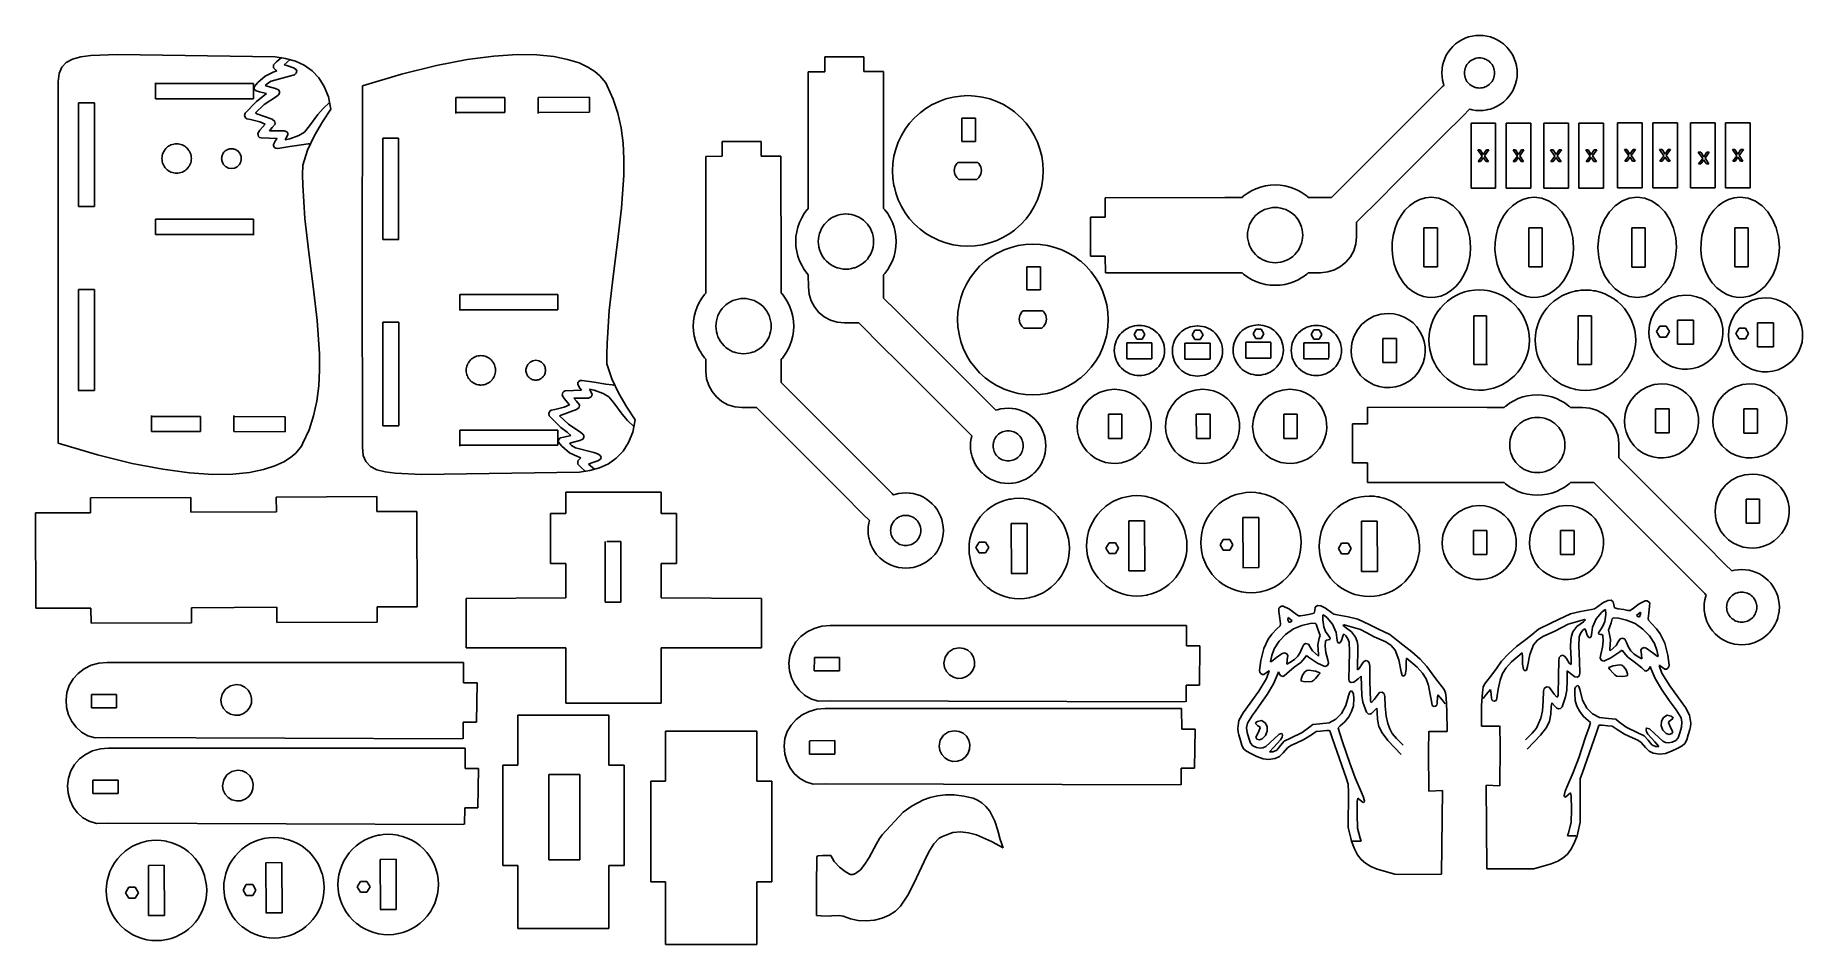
# Model space of a CAD drawing. Extents: x -171 to 171, y -88 to 88.
import ezdxf

# ---------------------------------------------------------------- set-up
doc = ezdxf.new("R2010")
doc.units = 0
doc.layers.add('MODELSKETCH_VISIBLE', color=7, linetype='CONTINUOUS')

msp = doc.modelspace()

# ---------------------------------------------------------------- linework, layer by layer
at = {"layer": 'MODELSKETCH_VISIBLE'}
for p, q in [((102.55, 85.12), (103.03, 85.65)), ((103.03, 85.65), (103.56, 86.12)), ((103.56, 86.12), (104.13, 86.55)), ((104.13, 86.55), (104.74, 86.92)), ((104.74, 86.92), (105.39, 87.22)), ((105.39, 87.22), (105.52, 87.27)), ((105.52, 87.27), (106.06, 87.46)), ((106.06, 87.46), (106.75, 87.63)), ((106.75, 87.63), (107.45, 87.74)), ((107.45, 87.74), (108.17, 87.77)), ((108.17, 87.77), (108.88, 87.74)), ((108.88, 87.74), (109.58, 87.63)), ((109.58, 87.63), (110.28, 87.46)), ((110.28, 87.46), (110.53, 87.37)), ((110.53, 87.37), (110.95, 87.22)), ((110.95, 87.22), (111.59, 86.92)), ((111.59, 86.92), (112.2, 86.55)), ((112.2, 86.55), (112.78, 86.12)), ((112.78, 86.12), (113.3, 85.65)), ((113.3, 85.65), (113.46, 85.48)), ((113.46, 85.48), (113.78, 85.12)), ((-165.44, 81.62), (-164.58, 82.53)), ((-164.58, 82.53), (-163.35, 83.17)), ((-163.35, 83.17), (-161.76, 83.6)), ((-161.76, 83.6), (-159.79, 83.87)), ((-159.79, 83.87), (-154.7, 84.08)), ((-124.23, 83.62), (-154.7, 84.08)), ((-124.57, 82.09), (-124.01, 82.64)), ((-124.57, 81.48), (-124.57, 82.09)), ((-122.22, 83.33), (-124.23, 83.62)), ((-124.01, 82.64), (-123.05, 83.52)), ((-121.32, 83.1), (-122.48, 82.1)), ((-122.48, 82.1), (-122.02, 81.92)), ((-120.35, 82.79), (-122.22, 83.33)), ((-122.02, 81.92), (-120.68, 81.48)), ((-118.64, 82.01), (-120.35, 82.79)), ((-117.12, 80.94), (-118.64, 82.01)), ((-99.85, 80.29), (-93.13, 81.95)), ((-93.13, 81.95), (-87.21, 83.09)), ((-87.21, 83.09), (-82.04, 83.78)), ((-82.04, 83.78), (-77.56, 84.07)), ((-77.56, 84.07), (-73.72, 84.02)), ((-73.72, 84.02), (-70.49, 83.69)), ((-70.49, 83.69), (-67.8, 83.14)), ((-67.8, 83.14), (-65.61, 82.44)), ((-65.61, 82.44), (-63.88, 81.63)), ((-18.19, 83.62), (-10.66, 83.62)), ((-18.19, 80.75), (-18.19, 83.62)), ((-10.66, 83.62), (-10.66, 80.76)), ((100.96, 81.37), (101.04, 81.92)), ((101.04, 81.92), (101.21, 82.62)), ((101.21, 82.62), (101.45, 83.29)), ((101.45, 83.29), (101.76, 83.93)), ((101.76, 83.93), (102.12, 84.54)), ((102.12, 84.54), (102.55, 85.12)), ((105.6, 81.88), (105.52, 81.71)), ((105.75, 82.12), (105.6, 81.88)), ((105.92, 82.35), (105.75, 82.12)), ((106.11, 82.56), (105.92, 82.35)), ((106.32, 82.76), (106.11, 82.56)), ((106.55, 82.92), (106.32, 82.76)), ((106.76, 83.05), (106.55, 82.92)), ((106.8, 83.07), (106.76, 83.05)), ((107.05, 83.19), (106.8, 83.07)), ((107.32, 83.29), (107.05, 83.19)), ((107.5, 83.34), (107.32, 83.29)), ((107.6, 83.36), (107.5, 83.34)), ((107.88, 83.4), (107.6, 83.36)), ((108.17, 83.41), (107.88, 83.4)), ((108.45, 83.4), (108.17, 83.41)), ((108.73, 83.36), (108.45, 83.4)), ((109.01, 83.29), (108.73, 83.36)), ((109.28, 83.19), (109.01, 83.29)), ((109.49, 83.1), (109.28, 83.19)), ((109.54, 83.07), (109.49, 83.1)), ((109.78, 82.92), (109.54, 83.07)), ((110.01, 82.76), (109.78, 82.92)), ((110.22, 82.56), (110.01, 82.76)), ((110.42, 82.35), (110.22, 82.56)), ((110.58, 82.12), (110.42, 82.35)), ((110.73, 81.88), (110.58, 82.12)), ((110.85, 81.62), (110.73, 81.88)), ((113.78, 85.12), (114.21, 84.54)), ((114.21, 84.54), (114.58, 83.93)), ((114.58, 83.93), (114.88, 83.29)), ((114.88, 83.29), (115.12, 82.62)), ((115.12, 82.62), (115.17, 82.42)), ((115.17, 82.42), (115.29, 81.92)), ((115.29, 81.92), (115.38, 81.37)), ((-166.15, 44.08), (-166.12, 78.84)), ((-166.12, 78.84), (-165.95, 80.41)), ((-165.95, 80.41), (-165.44, 81.62)), ((-147.32, 78.62), (-147.32, 75.52)), ((-128.43, 78.45), (-147.32, 78.45)), ((-128.43, 75.52), (-128.43, 78.45)), ((-128.26, 77.88), (-127.62, 78.66)), ((-127.62, 78.66), (-126.15, 79.92)), ((-126.15, 79.92), (-124.6, 80.64)), ((-125.75, 78.47), (-126.15, 78.09)), ((-124.99, 78.94), (-125.75, 78.47)), ((-121.49, 79.86), (-124.99, 78.94)), ((-124.6, 80.64), (-123.94, 80.91)), ((-124.14, 81.07), (-124.57, 81.48)), ((-123.94, 80.91), (-124.14, 81.07)), ((-120.54, 80.15), (-121.49, 79.86)), ((-120.68, 81.48), (-120.21, 81.16)), ((-120.17, 80.49), (-120.54, 80.15)), ((-120.21, 81.16), (-120.07, 80.84)), ((-120.07, 80.84), (-120.17, 80.49)), ((-115.82, 79.58), (-117.12, 80.94)), ((-114.76, 77.91), (-115.82, 79.58)), ((-107.4, 78.05), (-99.85, 80.29)), ((-63.88, 81.63), (-62.54, 80.79)), ((-62.54, 80.79), (-61.56, 79.96)), ((-61.56, 79.96), (-60.45, 78.61)), ((-60.45, 78.61), (-60.17, 78.05)), ((-21.37, 80.7), (-18.19, 80.75)), ((-21.36, 57.65), (-21.37, 80.7)), ((-10.66, 80.76), (-6.88, 80.76)), ((-6.88, 80.76), (-6.83, 57.65)), ((100.9, 80.51), (100.93, 81.22)), ((100.93, 79.79), (100.9, 80.51)), ((100.93, 81.22), (100.96, 81.37)), ((101.04, 79.09), (100.93, 79.79)), ((101.21, 78.4), (101.04, 79.09)), ((105.27, 80.79), (105.26, 80.51)), ((105.26, 80.51), (105.27, 80.22)), ((105.31, 81.07), (105.27, 80.79)), ((105.27, 80.22), (105.31, 79.94)), ((105.38, 81.35), (105.31, 81.07)), ((105.31, 79.94), (105.38, 79.66)), ((105.48, 81.62), (105.38, 81.35)), ((105.38, 79.66), (105.48, 79.39)), ((105.52, 81.71), (105.48, 81.62)), ((105.48, 79.39), (105.52, 79.31)), ((105.52, 79.31), (105.6, 79.13)), ((105.6, 79.13), (105.75, 78.89)), ((105.75, 78.89), (105.92, 78.66)), ((105.92, 78.66), (106.11, 78.45)), ((106.11, 78.45), (106.32, 78.26)), ((110.01, 78.26), (110.22, 78.45)), ((110.22, 78.45), (110.42, 78.66)), ((110.42, 78.66), (110.58, 78.89)), ((110.58, 78.89), (110.71, 79.11)), ((110.71, 79.11), (110.73, 79.13)), ((110.73, 79.13), (110.85, 79.39)), ((110.94, 81.37), (110.85, 81.62)), ((110.85, 79.39), (110.95, 79.66)), ((110.85, 79.39), (110.85, 79.39)), ((110.95, 81.35), (110.94, 81.37)), ((111.02, 81.07), (110.95, 81.35)), ((110.95, 79.66), (111.02, 79.94)), ((111.06, 80.79), (111.02, 81.07)), ((111.02, 79.94), (111.06, 80.22)), ((111.07, 80.51), (111.06, 80.79)), ((111.06, 80.22), (111.07, 80.51)), ((115.29, 79.09), (115.12, 78.4)), ((115.4, 79.79), (115.29, 79.09)), ((115.38, 81.37), (115.4, 81.22)), ((115.4, 81.22), (115.43, 80.51)), ((115.43, 80.51), (115.4, 79.79)), ((-147.32, 75.52), (-128.43, 75.52)), ((-128.31, 77.6), (-128.26, 77.88)), ((-128.23, 77.33), (-128.31, 77.6)), ((-127.93, 77.03), (-128.23, 77.33)), ((-127.28, 76.87), (-127.93, 77.03)), ((-127.82, 75), (-126.63, 75.95)), ((-125.9, 76.54), (-127.28, 76.87)), ((-126.63, 75.95), (-125.9, 76.54)), ((-124.01, 75.99), (-126.38, 74.4)), ((-126.15, 78.09), (-125.62, 77.91)), ((-125.62, 77.91), (-124.15, 77.54)), ((-124.15, 77.54), (-123.57, 77.25)), ((-123.61, 76.28), (-124.01, 75.99)), ((-123.39, 76.6), (-123.61, 76.28)), ((-123.57, 77.25), (-123.38, 76.93)), ((-123.38, 76.93), (-123.39, 76.6)), ((-113.97, 75.9), (-114.76, 77.91)), ((-113.48, 73.54), (-113.97, 75.9)), ((-107.4, 78.05), (-107.44, 43.01)), ((-89.36, 75.8), (-79.91, 75.8)), ((-89.36, 72.7), (-89.36, 75.8)), ((-79.91, 75.8), (-79.91, 72.88)), ((-73.49, 75.8), (-63.57, 75.83)), ((-73.49, 72.7), (-73.49, 75.8)), ((-63.57, 75.83), (-63.6, 72.97)), ((-60.17, 78.05), (-58.99, 75.46)), ((-58.99, 75.46), (-58.11, 72.74)), ((3.87, 75.02), (5.21, 75.51)), ((5.21, 75.51), (6.59, 75.85)), ((6.59, 75.85), (8.01, 76.06)), ((8.01, 76.06), (9.43, 76.13)), ((9.43, 76.13), (10.85, 76.06)), ((10.85, 76.06), (12.27, 75.85)), ((12.27, 75.85), (13.65, 75.51)), ((13.65, 75.51), (14.99, 75.02)), ((82.05, 58.9), (100.9, 77.74)), ((100.9, 77.74), (101.03, 77.87)), ((101.03, 77.87), (101.19, 78.04)), ((101.19, 78.04), (101.28, 78.13)), ((101.3, 78.15), (101.21, 78.4)), ((101.28, 78.13), (101.3, 78.15)), ((106.32, 78.26), (106.55, 78.09)), ((106.55, 78.09), (106.8, 77.94)), ((106.8, 77.94), (107.05, 77.82)), ((107.05, 77.82), (107.32, 77.72)), ((107.32, 77.72), (107.5, 77.68)), ((107.5, 77.68), (107.6, 77.65)), ((107.6, 77.65), (107.88, 77.61)), ((107.88, 77.61), (108.17, 77.6)), ((108.17, 77.6), (108.45, 77.61)), ((108.45, 77.61), (108.73, 77.65)), ((108.73, 77.65), (109.01, 77.72)), ((109.01, 77.72), (109.28, 77.82)), ((109.28, 77.82), (109.49, 77.92)), ((109.49, 77.92), (109.54, 77.94)), ((109.54, 77.94), (109.78, 78.09)), ((109.78, 78.09), (110.01, 78.26)), ((113.3, 75.37), (112.78, 74.89)), ((113.46, 75.54), (113.3, 75.37)), ((113.78, 75.9), (113.46, 75.54)), ((114.21, 76.47), (113.78, 75.9)), ((114.58, 77.08), (114.21, 76.47)), ((114.88, 77.73), (114.58, 77.08)), ((115.12, 78.4), (114.88, 77.73)), ((-162.2, 74.73), (-162.2, 54.72)), ((-159.1, 74.73), (-162.2, 74.73)), ((-159.1, 54.72), (-159.1, 74.73)), ((-130.15, 72.32), (-130.06, 72.78)), ((-129.98, 71.84), (-130.15, 72.32)), ((-130.06, 72.78), (-127.82, 75)), ((-129.71, 71.65), (-129.98, 71.84)), ((-129.01, 71.52), (-129.71, 71.65)), ((-126.38, 74.4), (-128.07, 72.8)), ((-128.07, 72.8), (-127.8, 72.65)), ((-127.8, 72.65), (-124.82, 71.56)), ((-127.8, 72.65), (-127.8, 72.65)), ((-117.61, 70.29), (-116, 72.46)), ((-116, 72.46), (-114.95, 73.68)), ((-115.09, 71.08), (-113.48, 73.54)), ((-114.95, 73.68), (-113.77, 74.8)), ((-79.91, 72.88), (-89.36, 72.88)), ((-63.6, 72.97), (-73.49, 72.88)), ((-58.11, 72.74), (-57.5, 69.91)), ((-1.81, 70.82), (-0.85, 71.87)), ((-0.85, 71.87), (0.21, 72.83)), ((0.21, 72.83), (1.35, 73.68)), ((1.35, 73.68), (2.53, 74.39)), ((2.53, 74.39), (2.58, 74.42)), ((2.58, 74.42), (3.87, 75.02)), ((8.28, 71.76), (8.43, 71.76)), ((8.28, 67.31), (8.28, 71.76)), ((10.86, 71.76), (8.43, 71.76)), ((10.88, 71.77), (10.86, 71.76)), ((10.88, 67.31), (10.88, 71.77)), ((14.99, 75.02), (16.28, 74.42)), ((16.28, 74.42), (17.51, 73.68)), ((17.51, 73.68), (18.41, 73.01)), ((18.41, 73.01), (18.65, 72.83)), ((18.65, 72.83), (19.71, 71.87)), ((19.71, 71.87), (20.67, 70.82)), ((105.26, 72.51), (100.9, 68.15)), ((105.99, 73.24), (105.26, 72.51)), ((106.18, 73.43), (105.99, 73.24)), ((106.24, 73.49), (106.18, 73.43)), ((106.25, 73.5), (106.24, 73.49)), ((106.53, 73.43), (106.25, 73.5)), ((106.75, 73.38), (106.53, 73.43)), ((107.45, 73.27), (106.75, 73.38)), ((108.17, 73.24), (107.45, 73.27)), ((108.88, 73.27), (108.17, 73.24)), ((109.58, 73.38), (108.88, 73.27)), ((109.8, 73.43), (109.58, 73.38)), ((110.28, 73.55), (109.8, 73.43)), ((110.95, 73.79), (110.28, 73.55)), ((111.59, 74.1), (110.95, 73.79)), ((112.2, 74.46), (111.59, 74.1)), ((112.78, 74.89), (112.2, 74.46)), ((-127.21, 71.09), (-129.01, 71.52)), ((-127.6, 68.81), (-127.22, 69.45)), ((-127.48, 68.25), (-127.6, 68.81)), ((-127.28, 68.06), (-127.48, 68.25)), ((-127.22, 69.45), (-126.19, 70.64)), ((-126.19, 70.64), (-127.21, 71.09)), ((-124.82, 69.96), (-125.31, 69.36)), ((-125.31, 69.36), (-122.53, 69.36)), ((-124.82, 71.56), (-124.3, 71.14)), ((-124.26, 70.65), (-124.82, 69.96)), ((-124.3, 71.14), (-124.26, 70.65)), ((-122.53, 69.36), (-121.98, 69.12)), ((-121.81, 68.55), (-122.1, 68.01)), ((-121.98, 69.12), (-121.83, 68.86)), ((-121.83, 68.86), (-121.81, 68.55)), ((-121.42, 67.79), (-119.7, 68.44)), ((-119.7, 68.44), (-118.6, 69.08)), ((-118.6, 69.08), (-117.61, 70.29)), ((-117.99, 65.63), (-116.65, 68.43)), ((-116.65, 68.43), (-115.09, 71.08)), ((-57.5, 69.91), (-57.12, 66.96)), ((-4, 67.16), (-3.39, 68.45)), ((-3.39, 68.45), (-2.66, 69.67)), ((-2.66, 69.67), (-1.81, 70.82)), ((20.67, 70.82), (21.52, 69.67)), ((21.52, 69.67), (22.25, 68.45)), ((22.25, 68.45), (22.86, 67.16)), ((106.53, 70.83), (111.28, 70.83)), ((106.53, 58.24), (106.53, 70.83)), ((111.28, 70.83), (111.28, 58.24)), ((113.31, 58.24), (113.31, 70.83)), ((113.31, 70.83), (118.06, 70.83)), ((118.06, 70.83), (118.06, 58.24)), ((120.57, 58.24), (120.57, 70.83)), ((120.57, 70.83), (125.32, 70.83)), ((125.32, 70.83), (125.32, 58.24)), ((127.35, 58.24), (127.35, 70.83)), ((127.35, 70.83), (132.1, 70.83)), ((132.1, 70.83), (132.1, 58.24)), ((134.82, 58.31), (134.82, 70.91)), ((134.82, 70.91), (139.57, 70.91)), ((139.57, 70.91), (139.57, 58.31)), ((141.61, 58.31), (141.61, 70.91)), ((141.61, 70.91), (146.36, 70.91)), ((146.36, 70.91), (146.36, 58.31)), ((148.86, 58.31), (148.86, 70.91)), ((148.86, 70.91), (153.61, 70.91)), ((153.61, 70.91), (153.61, 58.31)), ((155.65, 58.31), (155.65, 70.91)), ((155.65, 70.91), (160.39, 70.91)), ((160.39, 70.91), (160.39, 58.31)), ((-145.97, 64.81), (-146.04, 64.54)), ((-145.91, 65), (-145.97, 64.81)), ((-145.88, 65.08), (-145.91, 65)), ((-145.76, 65.33), (-145.88, 65.08)), ((-145.63, 65.55), (-145.76, 65.33)), ((-145.62, 65.57), (-145.63, 65.55)), ((-145.56, 65.65), (-145.62, 65.57)), ((-145.45, 65.79), (-145.56, 65.65)), ((-145.41, 65.83), (-145.45, 65.79)), ((-145.34, 65.91), (-145.41, 65.83)), ((-145.27, 66), (-145.34, 65.91)), ((-145.06, 66.18), (-145.27, 66)), ((-144.99, 66.24), (-145.06, 66.18)), ((-144.84, 66.35), (-144.99, 66.24)), ((-144.6, 66.49), (-144.84, 66.35)), ((-144.59, 66.49), (-144.6, 66.49)), ((-144.35, 66.61), (-144.59, 66.49)), ((-144.08, 66.7), (-144.35, 66.61)), ((-143.81, 66.77), (-144.08, 66.7)), ((-143.54, 66.81), (-143.81, 66.77)), ((-143.41, 66.82), (-143.54, 66.81)), ((-143.26, 66.83), (-143.41, 66.82)), ((-142.98, 66.81), (-143.26, 66.83)), ((-142.71, 66.77), (-142.98, 66.81)), ((-142.44, 66.7), (-142.71, 66.77)), ((-142.17, 66.61), (-142.44, 66.7)), ((-141.93, 66.49), (-142.17, 66.61)), ((-141.92, 66.49), (-141.93, 66.49)), ((-141.68, 66.35), (-141.92, 66.49)), ((-141.47, 66.19), (-141.68, 66.35)), ((-141.46, 66.18), (-141.47, 66.19)), ((-141.25, 66), (-141.46, 66.18)), ((-141.11, 65.83), (-141.25, 66)), ((-141.07, 65.79), (-141.11, 65.83)), ((-140.9, 65.57), (-141.07, 65.79)), ((-140.89, 65.55), (-140.9, 65.57)), ((-140.8, 65.4), (-140.89, 65.55)), ((-140.76, 65.33), (-140.8, 65.4)), ((-140.64, 65.08), (-140.76, 65.33)), ((-140.55, 64.81), (-140.64, 65.08)), ((-140.48, 64.54), (-140.55, 64.81)), ((-134.35, 64.88), (-134.43, 64.71)), ((-134.25, 65.04), (-134.35, 64.88)), ((-134.14, 65.19), (-134.25, 65.04)), ((-134.12, 65.22), (-134.14, 65.19)), ((-134.02, 65.33), (-134.12, 65.22)), ((-133.88, 65.45), (-134.02, 65.33)), ((-133.75, 65.55), (-133.88, 65.45)), ((-133.73, 65.56), (-133.75, 65.55)), ((-133.57, 65.66), (-133.73, 65.56)), ((-133.73, 65.56), (-133.73, 65.56)), ((-133.4, 65.74), (-133.57, 65.66)), ((-133.23, 65.8), (-133.4, 65.74)), ((-133.1, 65.83), (-133.23, 65.8)), ((-133.05, 65.85), (-133.1, 65.83)), ((-132.86, 65.87), (-133.05, 65.85)), ((-132.68, 65.88), (-132.86, 65.87)), ((-132.49, 65.87), (-132.68, 65.88)), ((-132.31, 65.85), (-132.49, 65.87)), ((-132.26, 65.83), (-132.31, 65.85)), ((-132.13, 65.8), (-132.26, 65.83)), ((-131.96, 65.74), (-132.13, 65.8)), ((-131.9, 65.71), (-131.96, 65.74)), ((-131.79, 65.66), (-131.9, 65.71)), ((-131.63, 65.56), (-131.79, 65.66)), ((-131.61, 65.55), (-131.63, 65.56)), ((-131.48, 65.45), (-131.61, 65.55)), ((-131.42, 65.4), (-131.48, 65.45)), ((-131.34, 65.33), (-131.42, 65.4)), ((-131.22, 65.19), (-131.34, 65.33)), ((-131.11, 65.04), (-131.22, 65.19)), ((-131.07, 64.98), (-131.11, 65.04)), ((-131.01, 64.88), (-131.07, 64.98)), ((-130.93, 64.71), (-131.01, 64.88)), ((-126.96, 67.96), (-127.28, 68.06)), ((-125.39, 67.9), (-126.96, 67.96)), ((-123.87, 67.84), (-125.39, 67.9)), ((-124.57, 66.73), (-124.16, 67.45)), ((-124.54, 66.42), (-124.57, 66.73)), ((-124.35, 66.15), (-124.54, 66.42)), ((-124.11, 65.97), (-124.35, 66.15)), ((-124.16, 67.45), (-123.87, 67.84)), ((-123.74, 65.93), (-124.11, 65.97)), ((-121.4, 66.29), (-123.74, 65.93)), ((-122.1, 68.01), (-122.3, 67.61)), ((-122.3, 67.61), (-121.42, 67.79)), ((-119.14, 66.64), (-121.4, 66.29)), ((-117.9, 66.81), (-119.14, 66.64)), ((-118.92, 62.73), (-117.99, 65.63)), ((-117.64, 66.83), (-117.9, 66.81)), ((-117.75, 66.8), (-117.64, 66.83)), ((-103.45, 67.91), (-100.43, 67.91)), ((-103.45, 48.38), (-103.45, 67.91)), ((-100.43, 67.91), (-100.43, 48.38)), ((-57.12, 66.96), (-56.95, 63.93)), ((-37.96, 67.28), (-30.43, 67.28)), ((-37.96, 64.42), (-37.96, 67.28)), ((-30.43, 67.28), (-30.43, 64.42)), ((-4.83, 64.43), (-4.48, 65.82)), ((-4.48, 65.82), (-4, 67.16)), ((8.28, 67.31), (10.88, 67.31)), ((22.86, 67.16), (23.34, 65.82)), ((23.34, 65.82), (23.69, 64.43)), ((100.9, 68.15), (91.65, 58.9)), ((108.69, 64.47), (107.85, 65.67)), ((107.85, 65.67), (108.32, 65.67)), ((108.32, 65.67), (108.9, 64.78)), ((108.9, 64.78), (109.5, 65.67)), ((109.96, 65.67), (109.14, 64.49)), ((109.5, 65.67), (109.96, 65.67)), ((114.63, 65.67), (115.1, 65.67)), ((115.47, 64.47), (114.63, 65.67)), ((115.1, 65.67), (115.69, 64.78)), ((115.69, 64.78), (116.28, 65.67)), ((116.75, 65.67), (115.92, 64.49)), ((116.28, 65.67), (116.75, 65.67)), ((121.89, 65.67), (122.36, 65.67)), ((122.73, 64.47), (121.89, 65.67)), ((122.36, 65.67), (122.94, 64.78)), ((122.94, 64.78), (123.54, 65.67)), ((124, 65.67), (123.18, 64.49)), ((123.54, 65.67), (124, 65.67)), ((128.67, 65.67), (129.14, 65.67)), ((129.51, 64.47), (128.67, 65.67)), ((129.14, 65.67), (129.72, 64.78)), ((129.72, 64.78), (130.32, 65.67)), ((130.78, 65.67), (129.96, 64.49)), ((130.32, 65.67), (130.78, 65.67)), ((136.14, 65.74), (136.61, 65.74)), ((136.98, 64.54), (136.14, 65.74)), ((136.61, 65.74), (137.2, 64.85)), ((137.2, 64.85), (137.79, 65.74)), ((138.26, 65.74), (137.43, 64.56)), ((137.79, 65.74), (138.26, 65.74)), ((142.92, 65.74), (143.39, 65.74)), ((143.76, 64.54), (142.92, 65.74)), ((143.39, 65.74), (143.98, 64.85)), ((143.98, 64.85), (144.57, 65.74)), ((145.04, 65.74), (144.21, 64.56)), ((144.57, 65.74), (145.04, 65.74)), ((150.39, 65.22), (150.86, 65.22)), ((151.23, 64.02), (150.39, 65.22)), ((150.86, 65.22), (151.44, 64.33)), ((151.44, 64.33), (152.04, 65.22)), ((152.5, 65.22), (151.68, 64.04)), ((152.04, 65.22), (152.5, 65.22)), ((156.96, 65.74), (157.43, 65.74)), ((157.8, 64.54), (156.96, 65.74)), ((157.43, 65.74), (158.02, 64.85)), ((158.02, 64.85), (158.61, 65.74)), ((159.08, 65.74), (158.25, 64.56)), ((158.61, 65.74), (159.08, 65.74)), ((-146.08, 64.27), (-146.1, 63.99)), ((-146.1, 63.99), (-146.08, 63.71)), ((-146.04, 64.54), (-146.08, 64.27)), ((-146.08, 63.71), (-146.04, 63.44)), ((-146.04, 63.44), (-145.97, 63.17)), ((-145.97, 63.17), (-145.91, 62.98)), ((-145.91, 62.98), (-145.88, 62.9)), ((-145.88, 62.9), (-145.76, 62.65)), ((-145.76, 62.65), (-145.68, 62.52)), ((-145.68, 62.52), (-145.62, 62.41)), ((-145.62, 62.41), (-145.45, 62.19)), ((-145.45, 62.19), (-145.34, 62.07)), ((-145.34, 62.07), (-145.27, 61.98)), ((-145.27, 61.98), (-145.12, 61.85)), ((-145.12, 61.85), (-145.06, 61.8)), ((-145.06, 61.8), (-144.9, 61.68)), ((-144.9, 61.68), (-144.84, 61.63)), ((-144.84, 61.63), (-144.6, 61.49)), ((-144.6, 61.49), (-144.39, 61.39)), ((-144.39, 61.39), (-144.35, 61.37)), ((-142.17, 61.37), (-142.13, 61.39)), ((-142.13, 61.39), (-141.92, 61.49)), ((-141.92, 61.49), (-141.68, 61.63)), ((-141.68, 61.63), (-141.64, 61.66)), ((-141.64, 61.66), (-141.62, 61.68)), ((-141.62, 61.68), (-141.47, 61.79)), ((-141.47, 61.79), (-141.46, 61.8)), ((-141.46, 61.8), (-141.25, 61.99)), ((-141.25, 61.99), (-141.07, 62.19)), ((-141.07, 62.19), (-140.9, 62.42)), ((-140.9, 62.42), (-140.8, 62.58)), ((-140.8, 62.58), (-140.76, 62.65)), ((-140.76, 62.65), (-140.64, 62.91)), ((-140.64, 62.91), (-140.55, 63.17)), ((-140.55, 63.17), (-140.48, 63.44)), ((-140.44, 64.27), (-140.48, 64.54)), ((-140.48, 63.44), (-140.45, 63.62)), ((-140.45, 63.62), (-140.44, 63.71)), ((-140.42, 63.99), (-140.44, 64.27)), ((-140.44, 63.71), (-140.42, 63.99)), ((-134.56, 64.18), (-134.57, 63.99)), ((-134.57, 63.99), (-134.56, 63.81)), ((-134.53, 64.36), (-134.56, 64.18)), ((-134.56, 64.18), (-134.56, 64.18)), ((-134.56, 63.81), (-134.56, 63.8)), ((-134.56, 63.8), (-134.53, 63.62)), ((-134.49, 64.54), (-134.53, 64.36)), ((-134.53, 63.62), (-134.49, 63.44)), ((-134.53, 63.62), (-134.53, 63.62)), ((-134.45, 64.65), (-134.49, 64.54)), ((-134.49, 63.44), (-134.48, 63.4)), ((-134.48, 63.4), (-134.47, 63.36)), ((-134.47, 63.36), (-134.44, 63.3)), ((-134.47, 63.36), (-134.47, 63.36)), ((-134.47, 63.36), (-134.47, 63.36)), ((-134.43, 64.71), (-134.45, 64.65)), ((-134.44, 63.3), (-134.43, 63.27)), ((-134.43, 63.27), (-134.35, 63.1)), ((-134.35, 63.1), (-134.27, 62.97)), ((-134.27, 62.97), (-134.2, 62.83)), ((-134.2, 62.83), (-133.78, 62.41)), ((-133.78, 62.41), (-133.73, 62.39)), ((-133.73, 62.39), (-133.26, 62.15)), ((-133.26, 62.15), (-132.67, 62.05)), ((-132.67, 62.05), (-132.09, 62.15)), ((-132.09, 62.15), (-131.56, 62.41)), ((-131.56, 62.41), (-131.14, 62.83)), ((-131.14, 62.83), (-130.88, 63.36)), ((-130.87, 64.54), (-130.93, 64.71)), ((-130.88, 63.36), (-130.87, 63.4)), ((-130.86, 64.49), (-130.87, 64.54)), ((-130.87, 63.4), (-130.86, 63.48)), ((-130.82, 64.36), (-130.86, 64.49)), ((-130.86, 63.48), (-130.85, 63.52)), ((-130.85, 63.52), (-130.83, 63.62)), ((-130.83, 63.62), (-130.82, 63.62)), ((-130.8, 64.18), (-130.82, 64.36)), ((-130.82, 63.62), (-130.8, 63.8)), ((-130.79, 63.99), (-130.8, 64.18)), ((-130.8, 63.8), (-130.79, 63.88)), ((-130.79, 63.98), (-130.79, 63.99)), ((-130.79, 63.97), (-130.79, 63.98)), ((-130.78, 63.94), (-130.79, 63.97)), ((-130.79, 63.91), (-130.78, 63.94)), ((-130.79, 63.88), (-130.79, 63.91)), ((-118.99, 60.87), (-118.92, 62.73)), ((-56.95, 63.93), (-56.96, 60.81)), ((-41.14, 64.37), (-37.96, 64.42)), ((-41.13, 41.32), (-41.14, 64.37)), ((-30.43, 64.42), (-26.65, 64.42)), ((-26.65, 64.42), (-26.6, 41.32)), ((-5.1, 61.6), (-5.03, 63.02)), ((-5.03, 60.17), (-5.1, 61.6)), ((-5.03, 63.02), (-4.83, 64.43)), ((6.94, 62.41), (6.81, 61.68)), ((6.81, 61.68), (6.94, 60.96)), ((7, 62.51), (6.94, 62.41)), ((7.31, 63.06), (7, 62.51)), ((7.52, 63.24), (7.31, 63.06)), ((10.35, 63.24), (7.52, 63.24)), ((10.52, 63.24), (10.35, 63.24)), ((11.34, 63.24), (10.52, 63.24)), ((11.55, 63.06), (11.34, 63.24)), ((11.92, 62.41), (11.55, 63.06)), ((12.05, 61.68), (11.92, 62.41)), ((11.92, 60.96), (12.05, 61.68)), ((23.69, 64.43), (23.89, 63.02)), ((23.89, 63.02), (23.96, 61.6)), ((23.96, 61.6), (23.89, 60.17)), ((107.9, 63.41), (108.69, 64.47)), ((108.36, 63.41), (107.9, 63.41)), ((108.92, 64.19), (108.36, 63.41)), ((109.07, 63.94), (108.92, 64.19)), ((109.42, 63.41), (109.07, 63.94)), ((109.14, 64.49), (109.9, 63.41)), ((109.9, 63.41), (109.42, 63.41)), ((114.69, 63.41), (115.47, 64.47)), ((115.14, 63.41), (114.69, 63.41)), ((115.7, 64.19), (115.14, 63.41)), ((115.86, 63.94), (115.7, 64.19)), ((116.2, 63.41), (115.86, 63.94)), ((115.92, 64.49), (116.68, 63.41)), ((116.68, 63.41), (116.2, 63.41)), ((121.94, 63.41), (122.73, 64.47)), ((122.4, 63.41), (121.94, 63.41)), ((122.96, 64.19), (122.4, 63.41)), ((123.11, 63.94), (122.96, 64.19)), ((123.46, 63.41), (123.11, 63.94)), ((123.18, 64.49), (123.94, 63.41)), ((123.94, 63.41), (123.46, 63.41)), ((128.73, 63.41), (129.51, 64.47)), ((129.18, 63.41), (128.73, 63.41)), ((129.74, 64.19), (129.18, 63.41)), ((129.9, 63.94), (129.74, 64.19)), ((130.24, 63.41), (129.9, 63.94)), ((129.96, 64.49), (130.72, 63.41)), ((130.72, 63.41), (130.24, 63.41)), ((136.2, 63.48), (136.98, 64.54)), ((136.66, 63.48), (136.2, 63.48)), ((137.21, 64.26), (136.66, 63.48)), ((137.37, 64.01), (137.21, 64.26)), ((137.71, 63.48), (137.37, 64.01)), ((137.43, 64.56), (138.19, 63.48)), ((138.19, 63.48), (137.71, 63.48)), ((142.98, 63.48), (143.76, 64.54)), ((143.44, 63.48), (142.98, 63.48)), ((143.99, 64.26), (143.44, 63.48)), ((144.15, 64.01), (143.99, 64.26)), ((144.5, 63.48), (144.15, 64.01)), ((144.21, 64.56), (144.97, 63.48)), ((144.97, 63.48), (144.5, 63.48)), ((150.44, 62.96), (151.23, 64.02)), ((150.9, 62.96), (150.44, 62.96)), ((151.46, 63.74), (150.9, 62.96)), ((151.61, 63.49), (151.46, 63.74)), ((151.96, 62.96), (151.61, 63.49)), ((151.68, 64.04), (152.44, 62.96)), ((152.44, 62.96), (151.96, 62.96)), ((157.02, 63.48), (157.8, 64.54)), ((157.48, 63.48), (157.02, 63.48)), ((158.03, 64.26), (157.48, 63.48)), ((158.19, 64.01), (158.03, 64.26)), ((158.54, 63.48), (158.19, 64.01)), ((158.25, 64.56), (159.01, 63.48)), ((159.01, 63.48), (158.54, 63.48)), ((-144.35, 61.37), (-144.08, 61.28)), ((-144.08, 61.28), (-143.81, 61.21)), ((-143.81, 61.21), (-143.54, 61.17)), ((-143.54, 61.17), (-143.26, 61.15)), ((-143.26, 61.15), (-142.98, 61.17)), ((-142.98, 61.17), (-142.71, 61.21)), ((-142.71, 61.21), (-142.44, 61.28)), ((-142.44, 61.28), (-142.17, 61.37)), ((-118.9, 58.82), (-118.99, 60.87)), ((-118.52, 52.43), (-118.9, 58.82)), ((-56.96, 60.81), (-57.39, 54.4)), ((-4.83, 58.76), (-5.03, 60.17)), ((-4.75, 58.46), (-4.83, 58.76)), ((-4.48, 57.38), (-4.75, 58.46)), ((6.94, 60.96), (7, 60.86)), ((7, 60.86), (7.31, 60.31)), ((7.31, 60.31), (7.71, 59.95)), ((7.71, 59.95), (10.52, 59.95)), ((10.52, 59.95), (11.15, 59.95)), ((11.15, 59.95), (11.55, 60.31)), ((11.55, 60.31), (11.92, 60.96)), ((23.61, 58.46), (23.34, 57.38)), ((23.69, 58.76), (23.61, 58.46)), ((23.89, 60.17), (23.69, 58.76)), ((64.16, 57.75), (65.02, 58.16)), ((65.02, 58.16), (65.92, 58.48)), ((65.92, 58.48), (66.84, 58.71)), ((66.84, 58.71), (67.78, 58.85)), ((67.78, 58.85), (68.73, 58.9)), ((68.73, 58.9), (69.68, 58.85)), ((69.68, 58.85), (70.62, 58.71)), ((70.62, 58.71), (71.54, 58.48)), ((71.54, 58.48), (72.44, 58.16)), ((72.44, 58.16), (73.3, 57.75)), ((79.63, 56.48), (82.05, 58.9)), ((91.65, 58.9), (89.22, 56.48)), ((111.28, 58.24), (106.53, 58.24)), ((118.06, 58.24), (113.31, 58.24)), ((125.32, 58.24), (120.57, 58.24)), ((132.1, 58.24), (127.35, 58.24)), ((139.57, 58.31), (134.82, 58.31)), ((146.36, 58.31), (141.61, 58.31)), ((153.61, 58.31), (148.86, 58.31)), ((160.39, 58.31), (155.65, 58.31)), ((-162.2, 54.72), (-159.1, 54.72)), ((-21.36, 57.3), (-21.36, 57.65)), ((-21.36, 56.67), (-21.36, 57.3)), ((-21.36, 56.12), (-21.36, 56.67)), ((-21.36, 55.64), (-21.36, 56.12)), ((-21.36, 55.23), (-21.36, 55.64)), ((-21.36, 54.89), (-21.36, 55.23)), ((-21.36, 54.62), (-21.36, 54.89)), ((-21.36, 54.44), (-21.36, 54.62)), ((-6.83, 57.65), (-6.83, 54.66)), ((-6.83, 54.66), (-6.83, 54.41)), ((-4, 56.03), (-4.48, 57.38)), ((-3.39, 54.74), (-4, 56.03)), ((-2.66, 53.52), (-3.39, 54.74)), ((22.25, 54.74), (21.52, 53.52)), ((22.86, 56.03), (22.25, 54.74)), ((23.34, 57.38), (22.86, 56.03)), ((35.93, 56.42), (59.04, 56.48)), ((35.93, 52.64), (35.93, 56.42)), ((59.04, 56.48), (62.03, 56.48)), ((62.03, 56.48), (62.28, 56.48)), ((62.28, 56.48), (62.34, 56.48)), ((62.34, 56.48), (62.58, 56.7)), ((62.58, 56.7), (63.34, 57.27)), ((63.34, 57.27), (63.83, 57.56)), ((63.83, 57.56), (64.16, 57.75)), ((73.3, 57.75), (73.62, 57.56)), ((73.62, 57.56), (73.77, 57.47)), ((73.77, 57.47), (74.11, 57.27)), ((74.11, 57.27), (74.88, 56.7)), ((74.88, 56.7), (75.12, 56.48)), ((75.12, 56.48), (75.2, 56.48)), ((75.2, 56.48), (75.39, 56.48)), ((75.39, 56.48), (75.66, 56.48)), ((75.66, 56.48), (76, 56.48)), ((76, 56.48), (76.41, 56.48)), ((76.41, 56.48), (76.88, 56.48)), ((76.88, 56.48), (77.43, 56.48)), ((77.43, 56.48), (78.06, 56.48)), ((78.06, 56.48), (78.42, 56.48)), ((78.42, 56.48), (79.63, 56.48)), ((89.22, 56.48), (84.43, 51.68)), ((94.65, 54.88), (93.78, 54.02)), ((95.61, 55.57), (94.65, 54.88)), ((96.64, 56.09), (95.61, 55.57)), ((97.73, 56.4), (96.64, 56.09)), ((98.86, 56.51), (97.73, 56.4)), ((100.34, 56.32), (98.86, 56.51)), ((101.76, 55.77), (100.34, 56.32)), ((103.06, 54.89), (101.76, 55.77)), ((104.22, 53.68), (103.06, 54.89)), ((114.51, 54.88), (113.64, 54.02)), ((115.47, 55.57), (114.51, 54.88)), ((116.5, 56.09), (115.47, 55.57)), ((117.59, 56.4), (116.5, 56.09)), ((118.72, 56.51), (117.59, 56.4)), ((120.21, 56.32), (118.72, 56.51)), ((121.62, 55.77), (120.21, 56.32)), ((122.93, 54.89), (121.62, 55.77)), ((124.08, 53.68), (122.93, 54.89)), ((134.35, 54.86), (133.23, 53.68)), ((135.64, 55.75), (134.35, 54.86)), ((137.06, 56.31), (135.64, 55.75)), ((138.59, 56.51), (137.06, 56.31)), ((140.07, 56.32), (138.59, 56.51)), ((141.49, 55.77), (140.07, 56.32)), ((142.79, 54.89), (141.49, 55.77)), ((143.95, 53.68), (142.79, 54.89)), ((154.24, 54.88), (153.37, 54.02)), ((155.2, 55.57), (154.24, 54.88)), ((156.23, 56.09), (155.2, 55.57)), ((157.32, 56.4), (156.23, 56.09)), ((158.45, 56.51), (157.32, 56.4)), ((159.98, 56.31), (158.45, 56.51)), ((161.4, 55.75), (159.98, 56.31)), ((162.69, 54.86), (161.4, 55.75)), ((163.81, 53.68), (162.69, 54.86)), ((-147.32, 52.28), (-147.32, 49.35)), ((-146.1, 52.28), (-147.32, 52.28)), ((-145.9, 52.28), (-146.1, 52.28)), ((-134.56, 52.28), (-145.9, 52.28)), ((-128.43, 52.28), (-134.56, 52.28)), ((-128.43, 49.18), (-128.43, 52.28)), ((-117.77, 45.88), (-118.52, 52.43)), ((-57.39, 54.4), (-58.17, 47.83)), ((-23.37, 50.77), (-23.05, 51.67)), ((-23.05, 51.67), (-22.64, 52.53)), ((-22.64, 52.53), (-22.15, 53.35)), ((-22.15, 53.35), (-21.62, 54.06)), ((-21.62, 54.06), (-21.59, 54.11)), ((-21.59, 54.11), (-21.36, 54.35)), ((-21.36, 54.35), (-21.36, 54.44)), ((-18.22, 51.34), (-18.53, 50.92)), ((-17.87, 51.73), (-18.22, 51.34)), ((-17.48, 52.08), (-17.87, 51.73)), ((-17.06, 52.39), (-17.48, 52.08)), ((-16.61, 52.66), (-17.06, 52.39)), ((-16.14, 52.89), (-16.61, 52.66)), ((-15.64, 53.06), (-16.14, 52.89)), ((-15.13, 53.19), (-15.64, 53.06)), ((-14.62, 53.27), (-15.13, 53.19)), ((-14.1, 53.29), (-14.62, 53.27)), ((-13.68, 53.27), (-14.1, 53.29)), ((-13.57, 53.27), (-13.68, 53.27)), ((-13.05, 53.19), (-13.57, 53.27)), ((-12.55, 53.06), (-13.05, 53.19)), ((-12.05, 52.89), (-12.55, 53.06)), ((-11.58, 52.66), (-12.05, 52.89)), ((-11.13, 52.39), (-11.58, 52.66)), ((-10.71, 52.08), (-11.13, 52.39)), ((-10.32, 51.73), (-10.71, 52.08)), ((-9.97, 51.34), (-10.32, 51.73)), ((-9.66, 50.92), (-9.97, 51.34)), ((-6.83, 54.41), (-6.83, 54.35)), ((-6.83, 54.35), (-6.6, 54.11)), ((-6.6, 54.11), (-6.04, 53.35)), ((-6.04, 53.35), (-5.75, 52.86)), ((-5.75, 52.86), (-5.55, 52.53)), ((-5.55, 52.53), (-5.14, 51.67)), ((-5.14, 51.67), (-4.82, 50.77)), ((-1.81, 52.38), (-2.66, 53.52)), ((-0.85, 51.32), (-1.81, 52.38)), ((0.21, 50.36), (-0.85, 51.32)), ((19.71, 51.32), (18.65, 50.36)), ((20.67, 52.38), (19.71, 51.32)), ((21.52, 53.52), (20.67, 52.38)), ((33.07, 52.64), (35.93, 52.64)), ((33.07, 45.11), (33.07, 52.64)), ((63.8, 51.25), (63.63, 50.76)), ((64.03, 51.72), (63.8, 51.25)), ((64.3, 52.17), (64.03, 51.72)), ((64.61, 52.59), (64.3, 52.17)), ((64.96, 52.98), (64.61, 52.59)), ((65.35, 53.33), (64.96, 52.98)), ((65.77, 53.64), (65.35, 53.33)), ((65.83, 53.68), (65.77, 53.64)), ((66.21, 53.91), (65.83, 53.68)), ((66.69, 54.13), (66.21, 53.91)), ((67.18, 54.31), (66.69, 54.13)), ((67.69, 54.44), (67.18, 54.31)), ((68.21, 54.51), (67.69, 54.44)), ((68.73, 54.54), (68.21, 54.51)), ((69.25, 54.51), (68.73, 54.54)), ((69.77, 54.44), (69.25, 54.51)), ((69.8, 54.43), (69.77, 54.44)), ((70.28, 54.31), (69.8, 54.43)), ((70.77, 54.13), (70.28, 54.31)), ((71.24, 53.91), (70.77, 54.13)), ((71.69, 53.64), (71.24, 53.91)), ((72.11, 53.33), (71.69, 53.64)), ((72.5, 52.98), (72.11, 53.33)), ((72.85, 52.59), (72.5, 52.98)), ((73.16, 52.17), (72.85, 52.59)), ((73.43, 51.72), (73.16, 52.17)), ((73.65, 51.25), (73.43, 51.72)), ((73.77, 50.93), (73.65, 51.25)), ((84.43, 51.68), (84.44, 48.9)), ((92.37, 51.83), (91.86, 50.54)), ((93.02, 53), (92.37, 51.83)), ((93.78, 54.02), (93.02, 53)), ((105.16, 52.2), (104.22, 53.68)), ((105.86, 50.54), (105.16, 52.2)), ((112.23, 51.83), (111.72, 50.54)), ((112.88, 53), (112.23, 51.83)), ((113.64, 54.02), (112.88, 53)), ((125.03, 52.2), (124.08, 53.68)), ((125.72, 50.54), (125.03, 52.2)), ((132.3, 52.25), (131.6, 50.6)), ((133.23, 53.68), (132.3, 52.25)), ((144.89, 52.2), (143.95, 53.68)), ((145.59, 50.54), (144.89, 52.2)), ((151.96, 51.83), (151.45, 50.54)), ((152.61, 53), (151.96, 51.83)), ((153.37, 54.02), (152.61, 53)), ((164.73, 52.25), (163.81, 53.68)), ((165.43, 50.6), (164.73, 52.25)), ((-147.32, 49.35), (-128.43, 49.35)), ((-100.35, 48.38), (-103.45, 48.38)), ((-58.17, 47.83), (-59.05, 41.21)), ((-23.79, 47.96), (-23.74, 48.91)), ((-23.74, 47.01), (-23.79, 47.96)), ((-23.74, 48.91), (-23.6, 49.85)), ((-23.6, 49.85), (-23.37, 50.77)), ((-19.4, 48.48), (-19.43, 47.96)), ((-19.43, 47.96), (-19.4, 47.44)), ((-19.32, 49), (-19.4, 48.48)), ((-19.2, 49.51), (-19.32, 49)), ((-19.02, 50), (-19.2, 49.51)), ((-18.8, 50.48), (-19.02, 50)), ((-18.57, 50.86), (-18.8, 50.48)), ((-18.53, 50.92), (-18.57, 50.86)), ((-9.62, 50.86), (-9.66, 50.92)), ((-9.39, 50.48), (-9.62, 50.86)), ((-9.17, 50), (-9.39, 50.48)), ((-8.99, 49.51), (-9.17, 50)), ((-8.86, 49), (-8.99, 49.51)), ((-8.79, 48.48), (-8.86, 49)), ((-8.76, 47.96), (-8.79, 48.48)), ((-8.79, 47.44), (-8.76, 47.96)), ((-4.82, 50.77), (-4.59, 49.85)), ((-4.59, 49.85), (-4.45, 48.91)), ((-4.45, 48.91), (-4.4, 47.96)), ((-4.4, 47.96), (-4.45, 47.01)), ((1.35, 49.51), (0.21, 50.36)), ((2.53, 48.8), (1.35, 49.51)), ((2.58, 48.78), (2.53, 48.8)), ((3.87, 48.17), (2.58, 48.78)), ((5.21, 47.69), (3.87, 48.17)), ((14.99, 48.17), (13.65, 47.69)), ((16.28, 48.78), (14.99, 48.17)), ((17.51, 49.51), (16.28, 48.78)), ((18.41, 50.18), (17.51, 49.51)), ((18.65, 50.36), (18.41, 50.18)), ((63.42, 49.62), (63.4, 49.21)), ((63.4, 49.21), (63.42, 48.69)), ((63.5, 50.25), (63.42, 49.73)), ((63.42, 49.73), (63.42, 49.62)), ((63.42, 48.69), (63.5, 48.17)), ((63.63, 50.76), (63.5, 50.25)), ((63.5, 48.17), (63.63, 47.66)), ((73.83, 50.76), (73.77, 50.93)), ((73.96, 50.25), (73.83, 50.76)), ((73.83, 47.66), (73.96, 48.17)), ((74.03, 49.73), (73.96, 50.25)), ((73.96, 48.17), (74.03, 48.69)), ((74.06, 49.21), (74.03, 49.73)), ((74.03, 48.69), (74.06, 49.21)), ((84.44, 48.9), (84.3, 47.5)), ((91.31, 47.76), (91.29, 46.34)), ((91.5, 49.16), (91.31, 47.76)), ((91.86, 50.54), (91.5, 49.16)), ((97.44, 50.6), (99.9, 50.61)), ((97.44, 43.07), (97.44, 50.6)), ((100.04, 50.61), (99.9, 50.61)), ((100.04, 43.07), (100.04, 50.61)), ((106.29, 48.73), (105.86, 50.54)), ((106.44, 46.84), (106.29, 48.73)), ((111.18, 47.76), (111.15, 46.34)), ((111.37, 49.16), (111.18, 47.76)), ((111.72, 50.54), (111.37, 49.16)), ((117.68, 43.1), (117.68, 50.6)), ((117.68, 50.6), (120.14, 50.6)), ((120.28, 50.6), (120.14, 50.6)), ((120.28, 43.07), (120.28, 50.6)), ((126.15, 48.73), (125.72, 50.54)), ((126.3, 46.84), (126.15, 48.73)), ((131.16, 48.79), (131.01, 46.84)), ((131.6, 50.6), (131.16, 48.79)), ((137.55, 43.04), (137.55, 50.6)), ((137.55, 50.6), (140, 50.6)), ((140.15, 50.6), (140, 50.6)), ((140.15, 43.04), (140.15, 50.6)), ((146.02, 48.73), (145.59, 50.54)), ((146.16, 46.84), (146.02, 48.73)), ((150.91, 47.76), (150.88, 46.34)), ((151.09, 49.16), (150.91, 47.76)), ((151.45, 50.54), (151.09, 49.16)), ((157.41, 43.07), (157.41, 50.6)), ((157.41, 50.6), (159.87, 50.6)), ((160.01, 50.6), (159.87, 50.6)), ((160.01, 43.07), (160.01, 50.6)), ((165.87, 48.79), (165.43, 50.6)), ((166.03, 46.84), (165.87, 48.79)), ((-116.88, 39.26), (-117.77, 45.88)), ((-23.6, 46.07), (-23.74, 47.01)), ((-23.37, 45.15), (-23.6, 46.07)), ((-23.05, 44.25), (-23.37, 45.15)), ((-19.4, 47.44), (-19.32, 46.92)), ((-19.32, 46.92), (-19.32, 46.89)), ((-19.32, 46.89), (-19.2, 46.41)), ((-19.2, 46.41), (-19.02, 45.92)), ((-19.02, 45.92), (-18.8, 45.45)), ((-18.8, 45.45), (-18.53, 45)), ((-18.53, 45), (-18.22, 44.58)), ((-18.22, 44.58), (-17.87, 44.19)), ((-10.32, 44.19), (-9.97, 44.58)), ((-9.97, 44.58), (-9.66, 45)), ((-9.66, 45), (-9.39, 45.45)), ((-9.39, 45.45), (-9.17, 45.92)), ((-9.17, 45.92), (-8.99, 46.41)), ((-8.99, 46.41), (-8.87, 46.89)), ((-8.87, 46.89), (-8.86, 46.92)), ((-8.86, 46.92), (-8.79, 47.44)), ((-4.82, 45.15), (-5.14, 44.25)), ((-4.59, 46.07), (-4.82, 45.15)), ((-4.45, 47.01), (-4.59, 46.07)), ((6.59, 47.34), (5.21, 47.69)), ((8.01, 47.13), (6.59, 47.34)), ((9.43, 47.06), (8.01, 47.13)), ((10.85, 47.13), (9.43, 47.06)), ((12.27, 47.34), (10.85, 47.13)), ((13.65, 47.69), (12.27, 47.34)), ((12.76, 44.15), (13.91, 44.99)), ((13.91, 44.99), (15.09, 45.7)), ((15.09, 45.7), (15.13, 45.73)), ((15.13, 45.73), (16.42, 46.34)), ((16.42, 46.34), (17.76, 46.82)), ((17.76, 46.82), (19.15, 47.17)), ((19.15, 47.17), (20.56, 47.37)), ((20.56, 47.37), (21.98, 47.44)), ((21.98, 47.44), (23.41, 47.37)), ((23.41, 47.37), (24.82, 47.17)), ((24.82, 47.17), (26.2, 46.82)), ((26.2, 46.82), (27.54, 46.34)), ((27.54, 46.34), (28.83, 45.73)), ((28.83, 45.73), (30.06, 44.99)), ((30.06, 44.99), (30.96, 44.32)), ((35.94, 45.11), (33.07, 45.11)), ((35.99, 41.94), (35.94, 45.11)), ((63.63, 47.66), (63.8, 47.17)), ((63.8, 47.17), (64.03, 46.69)), ((64.03, 46.69), (64.3, 46.25)), ((64.3, 46.25), (64.61, 45.82)), ((64.61, 45.82), (64.96, 45.44)), ((64.96, 45.44), (65.35, 45.09)), ((65.35, 45.09), (65.77, 44.77)), ((65.77, 44.77), (65.83, 44.74)), ((65.83, 44.74), (66.21, 44.51)), ((66.21, 44.51), (66.69, 44.28)), ((70.77, 44.28), (71.24, 44.51)), ((71.24, 44.51), (71.69, 44.77)), ((71.69, 44.77), (72.11, 45.09)), ((72.11, 45.09), (72.5, 45.44)), ((72.5, 45.44), (72.85, 45.82)), ((72.85, 45.82), (73.16, 46.25)), ((73.16, 46.25), (73.43, 46.69)), ((73.43, 46.69), (73.65, 47.17)), ((73.65, 47.17), (73.77, 47.48)), ((73.77, 47.48), (73.83, 47.66)), ((83.25, 45.02), (82.4, 43.99)), ((83.9, 46.2), (83.25, 45.02)), ((84.3, 47.5), (83.9, 46.2)), ((91.29, 46.34), (91.43, 44.95)), ((91.43, 44.95), (91.72, 43.6)), ((106.1, 44), (106.35, 45.39)), ((106.35, 45.39), (106.44, 46.84)), ((111.15, 46.34), (111.29, 44.95)), ((111.29, 44.95), (111.58, 43.6)), ((125.97, 44), (126.22, 45.39)), ((126.22, 45.39), (126.3, 46.84)), ((131.01, 46.84), (131.16, 44.89)), ((131.16, 44.89), (131.6, 43.07)), ((145.57, 43.07), (146.01, 44.89)), ((146.01, 44.89), (146.16, 46.84)), ((150.88, 46.34), (151.02, 44.95)), ((151.02, 44.95), (151.31, 43.6)), ((165.7, 44), (165.94, 45.39)), ((165.94, 45.39), (166.03, 46.84)), ((-166.12, 9.04), (-166.15, 44.08)), ((-107.44, 43.01), (-107.4, 8.25)), ((-59.05, 41.21), (-59.8, 34.66)), ((-41.13, 40.96), (-41.13, 41.32)), ((-41.13, 40.34), (-41.13, 40.96)), ((-26.6, 41.32), (-26.6, 38.33)), ((-22.64, 43.39), (-23.05, 44.25)), ((-22.36, 42.92), (-22.64, 43.39)), ((-22.15, 42.58), (-22.36, 42.92)), ((-21.62, 41.86), (-22.15, 42.58)), ((-21.58, 41.81), (-21.62, 41.86)), ((-21.36, 41.57), (-21.58, 41.81)), ((-21.36, 41.51), (-21.36, 41.57)), ((-21.35, 39.23), (-21.36, 41.51)), ((-17.87, 44.19), (-17.48, 43.84)), ((-17.48, 43.84), (-17.06, 43.53)), ((-17.06, 43.53), (-16.61, 43.26)), ((-16.61, 43.26), (-16.14, 43.04)), ((-16.14, 43.04), (-15.82, 42.92)), ((-15.82, 42.92), (-15.64, 42.86)), ((-15.64, 42.86), (-15.13, 42.73)), ((-15.13, 42.73), (-14.62, 42.66)), ((-14.62, 42.66), (-14.09, 42.63)), ((-14.09, 42.63), (-13.57, 42.66)), ((-13.57, 42.66), (-13.05, 42.73)), ((-13.05, 42.73), (-12.55, 42.86)), ((-12.55, 42.86), (-12.37, 42.92)), ((-12.37, 42.92), (-12.05, 43.04)), ((-12.05, 43.04), (-11.58, 43.26)), ((-11.58, 43.26), (-11.13, 43.53)), ((-11.13, 43.53), (-10.71, 43.84)), ((-10.71, 43.84), (-10.32, 44.19)), ((-6.6, 41.81), (-6.83, 41.57)), ((-6.83, 41.57), (-6.83, 41.49)), ((-6.83, 41.49), (-6.83, 41.3)), ((-6.83, 41.3), (-6.83, 41.03)), ((-6.83, 41.03), (-6.83, 40.69)), ((-6.04, 42.58), (-6.6, 41.81)), ((-5.83, 42.92), (-6.04, 42.58)), ((-5.75, 43.07), (-5.83, 42.92)), ((-5.55, 43.39), (-5.75, 43.07)), ((-5.14, 44.25), (-5.55, 43.39)), ((9.16, 39.76), (9.9, 40.99)), ((9.9, 40.99), (10.75, 42.13)), ((10.75, 42.13), (11.7, 43.19)), ((11.7, 43.19), (12.76, 44.15)), ((20.83, 43.1), (20.98, 43.1)), ((20.83, 38.63), (20.83, 43.1)), ((23.43, 43.08), (20.98, 43.1)), ((23.43, 38.63), (23.43, 43.08)), ((30.96, 44.32), (31.2, 44.15)), ((31.2, 44.15), (32.26, 43.19)), ((32.26, 43.19), (33.22, 42.13)), ((33.22, 42.13), (34.07, 40.99)), ((34.07, 40.99), (34.8, 39.76)), ((59.04, 41.94), (35.99, 41.94)), ((59.39, 41.94), (59.04, 41.94)), ((60.02, 41.94), (59.39, 41.94)), ((60.57, 41.94), (60.02, 41.94)), ((61.05, 41.94), (60.57, 41.94)), ((61.46, 41.94), (61.05, 41.94)), ((61.8, 41.94), (61.46, 41.94)), ((62.07, 41.94), (61.8, 41.94)), ((62.25, 41.94), (62.07, 41.94)), ((62.34, 41.94), (62.25, 41.94)), ((62.58, 41.72), (62.34, 41.94)), ((62.63, 41.68), (62.58, 41.72)), ((63.34, 41.15), (62.63, 41.68)), ((64.16, 40.66), (63.34, 41.15)), ((66.69, 44.28), (67.18, 44.11)), ((67.18, 44.11), (67.69, 43.98)), ((67.69, 43.98), (68.21, 43.9)), ((68.21, 43.9), (68.73, 43.88)), ((68.73, 43.88), (69.25, 43.9)), ((69.25, 43.9), (69.77, 43.98)), ((69.77, 43.98), (69.8, 43.99)), ((69.8, 43.99), (70.28, 44.11)), ((70.28, 44.11), (70.77, 44.28)), ((73.77, 40.94), (73.3, 40.66)), ((74.11, 41.15), (73.77, 40.94)), ((74.83, 41.68), (74.11, 41.15)), ((74.88, 41.72), (74.83, 41.68)), ((75.12, 41.94), (74.88, 41.72)), ((75.18, 41.94), (75.12, 41.94)), ((77.46, 41.95), (75.18, 41.94)), ((78.87, 42.09), (77.46, 41.95)), ((80.18, 42.5), (78.87, 42.09)), ((81.36, 43.14), (80.18, 42.5)), ((82.4, 43.99), (81.36, 43.14)), ((91.72, 43.6), (92.16, 42.3)), ((92.16, 42.3), (92.76, 41.1)), ((92.76, 41.1), (93.5, 40)), ((100.04, 43.07), (97.44, 43.07)), ((104.48, 40.35), (105.16, 41.46)), ((105.16, 41.46), (105.7, 42.69)), ((105.7, 42.69), (106.1, 44)), ((111.58, 43.6), (112.03, 42.3)), ((112.03, 42.3), (112.62, 41.1)), ((112.62, 41.1), (113.36, 40)), ((120.28, 43.07), (117.68, 43.1)), ((124.35, 40.35), (125.02, 41.46)), ((125.02, 41.46), (125.57, 42.69)), ((125.57, 42.69), (125.97, 44)), ((131.6, 43.07), (132.3, 41.43)), ((132.3, 41.43), (133.23, 40)), ((140.15, 43.04), (137.55, 43.04)), ((143.95, 40), (144.87, 41.43)), ((144.87, 41.43), (145.57, 43.07)), ((151.31, 43.6), (151.76, 42.3)), ((151.76, 42.3), (152.35, 41.1)), ((152.35, 41.1), (153.09, 40)), ((160.01, 43.07), (157.41, 43.07)), ((164.08, 40.35), (164.75, 41.46)), ((164.75, 41.46), (165.3, 42.69)), ((165.3, 42.69), (165.7, 44)), ((-162.17, 38.71), (-162.17, 19.18)), ((-159.14, 38.71), (-162.17, 38.71)), ((-159.14, 19.18), (-159.14, 38.71)), ((-116.11, 32.69), (-116.88, 39.26)), ((-88.61, 37.74), (-69.71, 37.74)), ((-88.61, 34.64), (-88.61, 37.74)), ((-69.71, 37.74), (-69.71, 34.81)), ((-41.92, 37.01), (-41.39, 37.73)), ((-41.39, 37.73), (-41.36, 37.78)), ((-41.36, 37.78), (-41.13, 38.02)), ((-41.13, 39.78), (-41.13, 40.34)), ((-41.13, 39.31), (-41.13, 39.78)), ((-41.13, 38.9), (-41.13, 39.31)), ((-41.13, 38.56), (-41.13, 38.9)), ((-41.13, 38.29), (-41.13, 38.56)), ((-41.13, 38.1), (-41.13, 38.29)), ((-41.13, 38.02), (-41.13, 38.1)), ((-26.6, 38.33), (-26.6, 38.08)), ((-26.6, 38.08), (-26.6, 38.02)), ((-26.6, 38.02), (-26.37, 37.78)), ((-26.37, 37.78), (-25.81, 37.01)), ((-21.21, 37.82), (-21.35, 39.23)), ((-20.8, 36.51), (-21.21, 37.82)), ((-6.83, 40.69), (-6.83, 40.28)), ((-6.83, 40.28), (-6.83, 39.81)), ((-6.83, 39.81), (-6.83, 39.26)), ((-6.83, 39.26), (-6.83, 38.63)), ((-6.83, 38.63), (-6.83, 38.27)), ((-6.83, 38.27), (-6.83, 37.06)), ((8.07, 37.13), (8.55, 38.47)), ((8.55, 38.47), (9.16, 39.76)), ((20.83, 38.63), (23.43, 38.63)), ((34.8, 39.76), (35.41, 38.47)), ((35.41, 38.47), (35.89, 37.13)), ((65.02, 40.26), (64.16, 40.66)), ((65.92, 39.94), (65.02, 40.26)), ((66.84, 39.7), (65.92, 39.94)), ((67.78, 39.56), (66.84, 39.7)), ((68.73, 39.52), (67.78, 39.56)), ((69.68, 39.56), (68.73, 39.52)), ((70.62, 39.7), (69.68, 39.56)), ((71.54, 39.94), (70.62, 39.7)), ((72.44, 40.26), (71.54, 39.94)), ((73.3, 40.66), (72.44, 40.26)), ((93.5, 40), (94.36, 39.05)), ((94.36, 39.05), (95.31, 38.29)), ((95.31, 38.29), (96.32, 37.72)), ((96.32, 37.72), (97.38, 37.35)), ((100.68, 37.45), (101.76, 37.9)), ((101.76, 37.9), (102.77, 38.55)), ((102.77, 38.55), (103.68, 39.38)), ((104.42, 37.92), (103.56, 37.51)), ((103.68, 39.38), (104.48, 40.35)), ((105.31, 38.23), (104.42, 37.92)), ((106.1, 38.43), (105.31, 38.23)), ((106.24, 38.46), (106.1, 38.43)), ((106.6, 38.51), (106.24, 38.46)), ((107.18, 38.6), (106.6, 38.51)), ((108.13, 38.64), (107.18, 38.6)), ((109.08, 38.59), (108.13, 38.64)), ((109.66, 38.5), (109.08, 38.59)), ((110.02, 38.45), (109.66, 38.5)), ((110.94, 38.21), (110.02, 38.45)), ((111.83, 37.89), (110.94, 38.21)), ((112.69, 37.48), (111.83, 37.89)), ((113.36, 40), (114.23, 39.05)), ((114.23, 39.05), (115.17, 38.29)), ((115.17, 38.29), (116.18, 37.72)), ((116.18, 37.72), (117.24, 37.35)), ((120.54, 37.45), (121.62, 37.9)), ((121.62, 37.9), (122.64, 38.55)), ((122.64, 38.55), (123.55, 39.38)), ((123.55, 39.38), (124.35, 40.35)), ((124.93, 37.89), (124.07, 37.48)), ((125.83, 38.2), (124.93, 37.89)), ((126.62, 38.4), (125.83, 38.2)), ((126.75, 38.43), (126.62, 38.4)), ((127.12, 38.48), (126.75, 38.43)), ((127.7, 38.57), (127.12, 38.48)), ((128.65, 38.61), (127.7, 38.57)), ((129.6, 38.56), (128.65, 38.61)), ((130.17, 38.47), (129.6, 38.56)), ((130.54, 38.42), (130.17, 38.47)), ((131.46, 38.18), (130.54, 38.42)), ((132.35, 37.86), (131.46, 38.18)), ((133.21, 37.45), (132.35, 37.86)), ((133.23, 40), (134.35, 38.82)), ((134.35, 38.82), (135.64, 37.92)), ((135.64, 37.92), (137.06, 37.36)), ((140.11, 37.36), (141.54, 37.92)), ((141.54, 37.92), (142.82, 38.82)), ((142.82, 38.82), (143.95, 40)), ((146.57, 37.49), (147.97, 37.63)), ((147.97, 37.63), (149.04, 37.55)), ((149.04, 37.55), (150.07, 37.32)), ((153.09, 40), (153.95, 39.05)), ((153.95, 39.05), (154.9, 38.29)), ((154.9, 38.29), (155.91, 37.72)), ((155.91, 37.72), (156.97, 37.35)), ((160.27, 37.45), (161.35, 37.9)), ((161.35, 37.9), (162.36, 38.55)), ((162.36, 38.55), (163.28, 39.38)), ((163.28, 39.38), (164.08, 40.35)), ((-87.38, 34.81), (-88.61, 34.81)), ((-87.19, 34.81), (-87.38, 34.81)), ((-75.84, 34.81), (-87.19, 34.81)), ((-69.71, 34.81), (-75.84, 34.81)), ((-59.8, 34.66), (-60.18, 28.27)), ((-43.37, 33.52), (-43.14, 34.44)), ((-43.14, 34.44), (-42.82, 35.34)), ((-42.82, 35.34), (-42.41, 36.2)), ((-42.41, 36.2), (-41.92, 37.01)), ((-38.57, 34.14), (-38.79, 33.67)), ((-38.34, 34.53), (-38.57, 34.14)), ((-38.3, 34.59), (-38.34, 34.53)), ((-37.99, 35.01), (-38.3, 34.59)), ((-37.63, 35.4), (-37.99, 35.01)), ((-37.25, 35.75), (-37.63, 35.4)), ((-36.83, 36.06), (-37.25, 35.75)), ((-36.38, 36.33), (-36.83, 36.06)), ((-35.91, 36.56), (-36.38, 36.33)), ((-35.41, 36.73), (-35.91, 36.56)), ((-34.9, 36.86), (-35.41, 36.73)), ((-34.39, 36.94), (-34.9, 36.86)), ((-33.86, 36.96), (-34.39, 36.94)), ((-33.45, 36.94), (-33.86, 36.96)), ((-33.34, 36.94), (-33.45, 36.94)), ((-32.82, 36.86), (-33.34, 36.94)), ((-32.32, 36.73), (-32.82, 36.86)), ((-31.82, 36.56), (-32.32, 36.73)), ((-31.35, 36.33), (-31.82, 36.56)), ((-30.9, 36.06), (-31.35, 36.33)), ((-30.48, 35.75), (-30.9, 36.06)), ((-30.09, 35.4), (-30.48, 35.75)), ((-29.74, 35.01), (-30.09, 35.4)), ((-29.43, 34.59), (-29.74, 35.01)), ((-29.39, 34.53), (-29.43, 34.59)), ((-29.16, 34.14), (-29.39, 34.53)), ((-28.94, 33.67), (-29.16, 34.14)), ((-25.81, 37.01), (-25.52, 36.53)), ((-25.52, 36.53), (-25.32, 36.2)), ((-25.32, 36.2), (-24.91, 35.34)), ((-24.91, 35.34), (-24.59, 34.44)), ((-24.59, 34.44), (-24.36, 33.52)), ((-20.16, 35.33), (-20.8, 36.51)), ((-19.31, 34.29), (-20.16, 35.33)), ((-18.28, 33.44), (-19.31, 34.29)), ((-6.83, 37.06), (-4.4, 34.64)), ((-4.4, 34.64), (14.44, 15.79)), ((7.45, 32.91), (7.52, 34.33)), ((7.52, 34.33), (7.73, 35.75)), ((7.73, 35.75), (8.07, 37.13)), ((19.86, 34.37), (19.55, 33.82)), ((20.07, 34.56), (19.86, 34.37)), ((22.9, 34.56), (20.07, 34.56)), ((23.07, 34.56), (22.9, 34.56)), ((23.89, 34.56), (23.07, 34.56)), ((24.1, 34.37), (23.89, 34.56)), ((24.47, 33.72), (24.1, 34.37)), ((35.89, 37.13), (36.24, 35.75)), ((36.24, 35.75), (36.45, 34.33)), ((36.45, 34.33), (36.52, 32.91)), ((97.38, 37.35), (98.47, 37.18)), ((98.47, 37.18), (99.58, 37.21)), ((100.05, 34.37), (99.56, 33.55)), ((99.58, 37.21), (100.68, 37.45)), ((100.62, 35.13), (100.05, 34.37)), ((101.27, 35.83), (100.62, 35.13)), ((101.97, 36.46), (101.27, 35.83)), ((102.74, 37.03), (101.97, 36.46)), ((103.56, 37.51), (102.74, 37.03)), ((113.51, 36.99), (112.69, 37.48)), ((114.04, 36.59), (113.51, 36.99)), ((114.27, 36.42), (114.04, 36.59)), ((114.97, 35.77), (114.27, 36.42)), ((115.6, 35.07), (114.97, 35.77)), ((116.17, 34.3), (115.6, 35.07)), ((116.65, 33.48), (116.17, 34.3)), ((117.24, 37.35), (118.34, 37.18)), ((118.34, 37.18), (119.44, 37.21)), ((119.44, 37.21), (120.54, 37.45)), ((120.57, 34.34), (120.08, 33.52)), ((121.14, 35.1), (120.57, 34.34)), ((121.78, 35.8), (121.14, 35.1)), ((122.49, 36.44), (121.78, 35.8)), ((123.26, 37), (122.49, 36.44)), ((124.07, 37.48), (123.26, 37)), ((134.02, 36.96), (133.21, 37.45)), ((134.55, 36.56), (134.02, 36.96)), ((134.78, 36.39), (134.55, 36.56)), ((135.49, 35.75), (134.78, 36.39)), ((136.12, 35.04), (135.49, 35.75)), ((136.69, 34.27), (136.12, 35.04)), ((137.17, 33.45), (136.69, 34.27)), ((137.06, 37.36), (138.59, 37.16)), ((138.59, 37.16), (140.11, 37.36)), ((141.36, 33.21), (142.01, 34.45)), ((142.01, 34.45), (142.91, 35.54)), ((142.91, 35.54), (144, 36.43)), ((144, 36.43), (145.23, 37.09)), ((145.23, 37.09), (146.57, 37.49)), ((150.07, 37.32), (151.04, 36.94)), ((151.04, 36.94), (151.94, 36.43)), ((151.94, 36.43), (152.76, 35.79)), ((152.76, 35.79), (153.49, 35.03)), ((153.49, 35.03), (154.1, 34.17)), ((154.1, 34.17), (154.58, 33.21)), ((156.97, 37.35), (158.06, 37.18)), ((157.42, 33.93), (158.32, 35.02)), ((158.06, 37.18), (159.17, 37.21)), ((158.32, 35.02), (159.41, 35.92)), ((159.17, 37.21), (160.27, 37.45)), ((159.41, 35.92), (160.64, 36.57)), ((160.64, 36.57), (161.97, 36.98)), ((161.97, 36.98), (163.38, 37.12)), ((163.38, 37.12), (164.45, 37.04)), ((164.45, 37.04), (165.48, 36.8)), ((165.48, 36.8), (166.45, 36.42)), ((166.45, 36.42), (167.35, 35.91)), ((167.35, 35.91), (168.17, 35.27)), ((168.17, 35.27), (168.89, 34.52)), ((168.89, 34.52), (169.5, 33.66)), ((-115.68, 26.28), (-116.11, 32.69)), ((-103.49, 32.37), (-100.39, 32.37)), ((-103.49, 12.36), (-103.49, 32.37)), ((-100.39, 32.37), (-100.39, 12.36)), ((-43.55, 31.63), (-43.51, 32.58)), ((-43.51, 30.68), (-43.55, 31.63)), ((-43.51, 32.58), (-43.37, 33.52)), ((-39.17, 32.15), (-39.2, 31.63)), ((-39.2, 31.63), (-39.17, 31.11)), ((-39.09, 32.67), (-39.17, 32.15)), ((-39.17, 31.11), (-39.09, 30.59)), ((-38.97, 33.18), (-39.09, 32.67)), ((-38.79, 33.67), (-38.97, 33.18)), ((-28.76, 33.18), (-28.94, 33.67)), ((-28.63, 32.67), (-28.76, 33.18)), ((-28.56, 32.15), (-28.63, 32.67)), ((-28.63, 30.59), (-28.56, 31.11)), ((-28.53, 31.63), (-28.56, 32.15)), ((-28.56, 31.11), (-28.53, 31.63)), ((-24.36, 33.52), (-24.22, 32.58)), ((-24.22, 32.58), (-24.17, 31.63)), ((-24.17, 31.63), (-24.22, 30.68)), ((-17.11, 32.79), (-18.28, 33.44)), ((-15.8, 32.39), (-17.11, 32.79)), ((-14.4, 32.25), (-15.8, 32.39)), ((-11.62, 32.26), (-14.4, 32.25)), ((-6.83, 27.47), (-11.62, 32.26)), ((7.52, 31.49), (7.45, 32.91)), ((7.73, 30.07), (7.52, 31.49)), ((19.49, 33.72), (19.36, 33)), ((19.36, 33), (19.49, 32.27)), ((19.55, 33.82), (19.49, 33.72)), ((19.49, 32.27), (19.55, 32.17)), ((19.55, 32.17), (19.86, 31.62)), ((19.86, 31.62), (20.26, 31.26)), ((20.26, 31.26), (23.07, 31.26)), ((23.07, 31.26), (23.7, 31.26)), ((23.7, 31.26), (24.1, 31.62)), ((24.1, 31.62), (24.47, 32.27)), ((24.6, 33), (24.47, 33.72)), ((24.47, 32.27), (24.6, 33)), ((36.45, 31.49), (36.24, 30.07)), ((36.52, 32.91), (36.45, 31.49)), ((39.45, 30.68), (39.83, 30.96)), ((39.83, 30.96), (40.1, 31.12)), ((40.1, 31.12), (40.24, 31.2)), ((40.24, 31.2), (40.67, 31.41)), ((40.67, 31.41), (41.12, 31.57)), ((41.12, 31.57), (41.58, 31.68)), ((42.04, 30.95), (41.51, 30.04)), ((41.58, 31.68), (42.05, 31.75)), ((43.08, 30.95), (42.04, 30.95)), ((42.05, 31.75), (42.52, 31.78)), ((42.52, 31.78), (42.61, 31.77)), ((42.61, 31.77), (43, 31.75)), ((43, 31.75), (43.47, 31.68)), ((43.61, 30.04), (43.08, 30.95)), ((43.47, 31.68), (43.93, 31.57)), ((43.93, 31.57), (44.38, 31.41)), ((44.38, 31.41), (44.81, 31.2)), ((44.81, 31.2), (44.95, 31.12)), ((44.95, 31.12), (45.22, 30.96)), ((45.22, 30.96), (45.6, 30.68)), ((50.66, 30.59), (51.04, 30.87)), ((51.04, 30.87), (51.31, 31.03)), ((51.31, 31.03), (51.45, 31.11)), ((51.45, 31.11), (51.88, 31.32)), ((51.88, 31.32), (52.33, 31.48)), ((52.33, 31.48), (52.79, 31.59)), ((53.25, 30.86), (52.72, 29.95)), ((52.79, 31.59), (53.26, 31.66)), ((54.29, 30.86), (53.25, 30.86)), ((53.26, 31.66), (53.73, 31.69)), ((53.73, 31.69), (53.82, 31.68)), ((53.82, 31.68), (54.21, 31.66)), ((54.21, 31.66), (54.68, 31.59)), ((54.82, 29.95), (54.29, 30.86)), ((54.68, 31.59), (55.14, 31.48)), ((55.14, 31.48), (55.59, 31.32)), ((55.59, 31.32), (56.02, 31.12)), ((56.02, 31.12), (56.16, 31.03)), ((56.16, 31.03), (56.43, 30.87)), ((56.43, 30.87), (56.81, 30.59)), ((62.04, 30.45), (62.39, 30.76)), ((62.39, 30.76), (62.78, 31.05)), ((62.78, 31.05), (63.04, 31.21)), ((63.04, 31.21), (63.18, 31.29)), ((63.18, 31.29), (63.61, 31.5)), ((63.61, 31.5), (64.06, 31.66)), ((64.06, 31.66), (64.52, 31.77)), ((64.98, 31.04), (64.46, 30.13)), ((64.52, 31.77), (64.99, 31.84)), ((66.03, 31.04), (64.98, 31.04)), ((64.99, 31.84), (65.47, 31.86)), ((65.47, 31.86), (65.56, 31.86)), ((65.56, 31.86), (65.94, 31.84)), ((65.94, 31.84), (66.41, 31.77)), ((66.55, 30.13), (66.03, 31.04)), ((66.41, 31.77), (66.87, 31.66)), ((66.87, 31.66), (67.32, 31.5)), ((67.32, 31.5), (67.75, 31.29)), ((67.75, 31.29), (67.89, 31.21)), ((67.89, 31.21), (68.16, 31.05)), ((68.16, 31.05), (68.54, 30.77)), ((68.54, 30.77), (68.89, 30.45)), ((73.6, 30.68), (73.99, 30.96)), ((73.99, 30.96), (74.25, 31.12)), ((74.25, 31.12), (74.39, 31.2)), ((74.39, 31.2), (74.82, 31.41)), ((74.82, 31.41), (75.27, 31.57)), ((75.27, 31.57), (75.73, 31.68)), ((76.19, 30.95), (75.67, 30.04)), ((75.73, 31.68), (76.2, 31.75)), ((77.24, 30.95), (76.19, 30.95)), ((76.2, 31.75), (76.68, 31.78)), ((76.68, 31.78), (76.76, 31.77)), ((76.76, 31.77), (77.15, 31.75)), ((77.15, 31.75), (77.62, 31.68)), ((77.76, 30.04), (77.24, 30.95)), ((77.62, 31.68), (78.08, 31.57)), ((78.08, 31.57), (78.53, 31.41)), ((78.53, 31.41), (78.96, 31.2)), ((78.96, 31.2), (79.1, 31.12)), ((79.1, 31.12), (79.37, 30.96)), ((79.37, 30.96), (79.75, 30.68)), ((83.93, 29.66), (84.59, 30.9)), ((84.59, 30.9), (85.48, 31.99)), ((85.48, 31.99), (86.57, 32.88)), ((86.57, 32.88), (87.8, 33.54)), ((87.8, 33.54), (89.14, 33.94)), ((89.14, 33.94), (90.54, 34.08)), ((90.54, 34.08), (91.61, 34)), ((91.61, 34), (92.64, 33.77)), ((92.64, 33.77), (93.61, 33.39)), ((93.61, 33.39), (94.51, 32.88)), ((94.51, 32.88), (95.33, 32.24)), ((95.33, 32.24), (96.06, 31.48)), ((96.06, 31.48), (96.67, 30.62)), ((98.59, 30.88), (98.45, 29.94)), ((98.81, 31.74), (98.59, 30.88)), ((98.83, 31.8), (98.81, 31.74)), ((99.15, 32.69), (98.83, 31.8)), ((99.56, 33.55), (99.15, 32.69)), ((107.09, 33.65), (109.54, 33.64)), ((107.09, 24.23), (107.09, 33.65)), ((109.54, 33.61), (109.51, 24.22)), ((117.06, 32.62), (116.65, 33.48)), ((117.37, 31.73), (117.06, 32.62)), ((117.6, 30.8), (117.37, 31.73)), ((117.74, 29.86), (117.6, 30.8)), ((119.11, 30.85), (118.97, 29.91)), ((119.33, 31.71), (119.11, 30.85)), ((119.35, 31.77), (119.33, 31.71)), ((119.67, 32.67), (119.35, 31.77)), ((120.08, 33.52), (119.67, 32.67)), ((127.15, 24.23), (127.19, 33.62)), ((127.19, 33.62), (129.61, 33.63)), ((129.75, 33.63), (129.61, 33.63)), ((129.75, 24.22), (129.75, 33.63)), ((137.57, 32.59), (137.17, 33.45)), ((137.89, 31.7), (137.57, 32.59)), ((138.12, 30.77), (137.89, 31.7)), ((138.25, 29.83), (138.12, 30.77)), ((140.81, 30.48), (140.95, 31.88)), ((140.95, 31.88), (141.36, 33.21)), ((142.97, 31.61), (142.35, 30.57)), ((144.21, 31.61), (142.97, 31.61)), ((144.83, 30.57), (144.21, 31.61)), ((146.37, 32.8), (146.47, 32.8)), ((146.37, 28.15), (146.37, 32.8)), ((149.47, 32.8), (146.47, 32.8)), ((149.47, 28.15), (149.47, 32.8)), ((154.58, 33.21), (154.91, 32.2)), ((154.91, 32.2), (155.09, 31.16)), ((155.09, 31.16), (155.11, 30.11)), ((156.22, 29.96), (156.36, 31.36)), ((156.36, 31.36), (156.77, 32.7)), ((156.77, 32.7), (157.42, 33.93)), ((158.24, 31.25), (157.62, 30.21)), ((159.48, 31.25), (158.24, 31.25)), ((160.1, 30.21), (159.48, 31.25)), ((161.78, 32.29), (161.87, 32.29)), ((161.78, 27.64), (161.78, 32.29)), ((164.88, 32.29), (161.87, 32.29)), ((164.88, 27.64), (164.88, 32.29)), ((169.5, 33.66), (169.99, 32.7)), ((169.99, 32.7), (170.32, 31.68)), ((170.32, 31.68), (170.5, 30.64)), ((-60.18, 28.27), (-60.27, 26.22)), ((-43.37, 29.74), (-43.51, 30.68)), ((-43.14, 28.82), (-43.37, 29.74)), ((-42.82, 27.92), (-43.14, 28.82)), ((-42.41, 27.06), (-42.82, 27.92)), ((-39.09, 30.59), (-39.09, 30.56)), ((-39.09, 30.56), (-38.97, 30.08)), ((-38.97, 30.08), (-38.79, 29.59)), ((-38.79, 29.59), (-38.57, 29.12)), ((-38.57, 29.12), (-38.3, 28.67)), ((-38.3, 28.67), (-37.99, 28.25)), ((-37.99, 28.25), (-37.63, 27.86)), ((-37.63, 27.86), (-37.25, 27.51)), ((-37.25, 27.51), (-36.83, 27.2)), ((-30.9, 27.2), (-30.48, 27.51)), ((-30.48, 27.51), (-30.09, 27.86)), ((-30.09, 27.86), (-29.74, 28.25)), ((-29.74, 28.25), (-29.43, 28.67)), ((-29.43, 28.67), (-29.16, 29.12)), ((-29.16, 29.12), (-28.94, 29.59)), ((-28.94, 29.59), (-28.76, 30.08)), ((-28.76, 30.08), (-28.64, 30.56)), ((-28.64, 30.56), (-28.63, 30.59)), ((-24.91, 27.92), (-25.32, 27.06)), ((-24.59, 28.82), (-24.91, 27.92)), ((-24.36, 29.74), (-24.59, 28.82)), ((-24.22, 30.68), (-24.36, 29.74)), ((-4.4, 25.04), (-6.83, 27.47)), ((7.8, 29.77), (7.73, 30.07)), ((8.07, 28.69), (7.8, 29.77)), ((8.55, 27.35), (8.07, 28.69)), ((9.16, 26.06), (8.55, 27.35)), ((35.41, 27.35), (34.8, 26.06)), ((35.89, 28.69), (35.41, 27.35)), ((36.16, 29.77), (35.89, 28.69)), ((36.24, 30.07), (36.16, 29.77)), ((37.68, 26.93), (37.7, 27.41)), ((37.7, 27.41), (37.74, 27.64)), ((37.74, 27.64), (37.77, 27.88)), ((37.77, 27.88), (37.89, 28.34)), ((37.89, 28.34), (38.05, 28.78)), ((38.05, 28.78), (38.25, 29.21)), ((38.25, 29.21), (38.5, 29.62)), ((38.5, 29.62), (38.78, 30)), ((38.78, 30), (39.1, 30.36)), ((39.1, 30.36), (39.45, 30.68)), ((40.1, 28.43), (40.1, 25.33)), ((44.95, 28.43), (40.1, 28.43)), ((41.51, 30.04), (42.04, 29.14)), ((42.04, 29.14), (43.08, 29.14)), ((43.08, 29.14), (43.61, 30.04)), ((44.95, 25.33), (44.95, 28.43)), ((45.6, 30.68), (45.95, 30.36)), ((45.95, 30.36), (46.27, 30)), ((46.27, 30), (46.55, 29.62)), ((46.55, 29.62), (46.8, 29.21)), ((46.8, 29.21), (47, 28.78)), ((47, 28.78), (47.16, 28.34)), ((47.16, 28.34), (47.28, 27.88)), ((47.28, 27.88), (47.31, 27.64)), ((47.31, 27.64), (47.35, 27.4)), ((47.35, 27.4), (47.37, 26.93)), ((48.89, 26.84), (48.91, 27.32)), ((48.91, 27.32), (48.95, 27.55)), ((48.95, 27.55), (48.98, 27.79)), ((48.98, 27.79), (49.1, 28.25)), ((49.1, 28.25), (49.26, 28.7)), ((49.26, 28.7), (49.46, 29.13)), ((49.46, 29.13), (49.71, 29.53)), ((49.71, 29.53), (49.99, 29.92)), ((49.99, 29.92), (50.31, 30.27)), ((50.31, 30.27), (50.66, 30.59)), ((56.16, 28.34), (51.31, 28.34)), ((51.31, 28.34), (51.31, 25.24)), ((52.72, 29.95), (53.25, 29.05)), ((53.25, 29.05), (54.29, 29.05)), ((54.29, 29.05), (54.82, 29.95)), ((56.16, 25.24), (56.16, 28.34)), ((56.81, 30.59), (57.16, 30.27)), ((57.16, 30.27), (57.48, 29.92)), ((57.48, 29.92), (57.76, 29.53)), ((57.76, 29.53), (58.01, 29.13)), ((58.01, 29.13), (58.21, 28.7)), ((58.21, 28.7), (58.37, 28.25)), ((58.37, 28.25), (58.49, 27.79)), ((58.49, 27.79), (58.52, 27.55)), ((58.52, 27.55), (58.56, 27.32)), ((58.56, 27.32), (58.58, 26.84)), ((60.62, 27.02), (60.65, 27.49)), ((60.65, 27.49), (60.68, 27.73)), ((60.68, 27.73), (60.72, 27.96)), ((60.72, 27.96), (60.83, 28.43)), ((60.83, 28.43), (60.99, 28.87)), ((60.99, 28.87), (61.2, 29.3)), ((61.2, 29.3), (61.44, 29.71)), ((61.44, 29.71), (61.72, 30.09)), ((61.72, 30.09), (62.04, 30.45)), ((67.89, 28.52), (63.05, 28.52)), ((63.05, 28.52), (63.05, 25.42)), ((64.46, 30.13), (64.98, 29.23)), ((64.98, 29.23), (66.03, 29.23)), ((66.03, 29.23), (66.55, 30.13)), ((67.89, 25.42), (67.89, 28.52)), ((68.89, 30.45), (69.21, 30.09)), ((69.21, 30.09), (69.5, 29.71)), ((69.5, 29.71), (69.74, 29.3)), ((69.74, 29.3), (69.94, 28.87)), ((69.94, 28.87), (70.1, 28.43)), ((70.1, 28.43), (70.22, 27.96)), ((70.22, 27.96), (70.26, 27.73)), ((70.26, 27.73), (70.29, 27.49)), ((70.29, 27.49), (70.31, 27.02)), ((71.83, 26.93), (71.86, 27.41)), ((71.86, 27.41), (71.89, 27.64)), ((71.89, 27.64), (71.92, 27.88)), ((71.92, 27.88), (72.04, 28.34)), ((72.04, 28.34), (72.2, 28.78)), ((72.2, 28.78), (72.4, 29.21)), ((72.4, 29.21), (72.65, 29.62)), ((72.65, 29.62), (72.93, 30)), ((72.93, 30), (73.25, 30.36)), ((73.25, 30.36), (73.6, 30.68)), ((74.25, 28.43), (74.25, 25.33)), ((79.1, 28.43), (74.25, 28.43)), ((75.67, 30.04), (76.19, 29.14)), ((76.19, 29.14), (77.24, 29.14)), ((77.24, 29.14), (77.76, 30.04)), ((79.1, 25.51), (79.1, 28.43)), ((79.75, 30.68), (80.1, 30.36)), ((80.1, 30.36), (80.42, 30)), ((80.42, 30), (80.7, 29.62)), ((80.7, 29.62), (80.95, 29.21)), ((80.95, 29.21), (81.15, 28.78)), ((81.15, 28.78), (81.31, 28.34)), ((81.31, 28.34), (81.43, 27.88)), ((81.43, 27.88), (81.46, 27.64)), ((81.46, 27.64), (81.5, 27.4)), ((81.5, 27.4), (81.52, 26.93)), ((83.38, 26.93), (83.52, 28.33)), ((83.52, 28.33), (83.93, 29.66)), ((89.54, 24.6), (89.54, 29.25)), ((89.54, 29.25), (91.99, 29.25)), ((92.14, 29.25), (91.99, 29.25)), ((92.14, 24.6), (92.14, 29.25)), ((96.67, 30.62), (97.15, 29.66)), ((97.15, 29.66), (97.49, 28.65)), ((97.49, 28.65), (97.66, 27.61)), ((97.66, 27.61), (97.69, 26.56)), ((98.45, 29.94), (98.4, 28.99)), ((98.4, 28.99), (98.44, 28.04)), ((98.44, 28.04), (98.58, 27.1)), ((117.59, 27.02), (117.73, 27.96)), ((117.73, 27.96), (117.78, 28.91)), ((117.78, 28.91), (117.74, 29.86)), ((118.97, 29.91), (118.92, 28.96)), ((118.92, 28.96), (118.96, 28.01)), ((118.96, 28.01), (119.1, 27.07)), ((138.1, 26.99), (138.25, 27.93)), ((138.3, 28.88), (138.25, 29.83)), ((138.25, 27.93), (138.3, 28.88)), ((140.89, 29.41), (140.81, 30.48)), ((141.13, 28.38), (140.89, 29.41)), ((141.51, 27.4), (141.13, 28.38)), ((142.02, 26.5), (141.51, 27.4)), ((142.35, 30.57), (142.97, 29.53)), ((142.97, 29.53), (144.21, 29.53)), ((144.21, 29.53), (144.83, 30.57)), ((146.37, 28.15), (149.47, 28.15)), ((154.71, 28.08), (154.29, 27.12)), ((154.99, 29.08), (154.71, 28.08)), ((155.11, 30.11), (154.99, 29.08)), ((156.3, 28.89), (156.22, 29.96)), ((156.54, 27.86), (156.3, 28.89)), ((156.91, 26.89), (156.54, 27.86)), ((157.62, 30.21), (158.24, 29.17)), ((158.24, 29.17), (159.48, 29.17)), ((159.48, 29.17), (160.1, 30.21)), ((161.78, 27.64), (164.88, 27.64)), ((170.12, 27.56), (169.7, 26.61)), ((170.4, 28.57), (170.12, 27.56)), ((170.52, 29.6), (170.4, 28.57)), ((170.5, 30.64), (170.52, 29.6)), ((-115.67, 23.16), (-115.68, 26.28)), ((-87.32, 23.65), (-87.26, 23.92)), ((-87.26, 23.92), (-87.19, 24.11)), ((-87.19, 24.11), (-87.16, 24.18)), ((-87.16, 24.18), (-87.04, 24.44)), ((-87.04, 24.44), (-86.96, 24.57)), ((-86.96, 24.57), (-86.9, 24.68)), ((-86.9, 24.68), (-86.73, 24.9)), ((-86.73, 24.9), (-86.62, 25.02)), ((-86.62, 25.02), (-86.55, 25.1)), ((-86.55, 25.1), (-86.4, 25.24)), ((-86.4, 25.24), (-86.34, 25.29)), ((-86.34, 25.29), (-86.18, 25.41)), ((-86.18, 25.41), (-86.12, 25.46)), ((-86.12, 25.46), (-85.88, 25.6)), ((-85.88, 25.6), (-85.67, 25.7)), ((-85.67, 25.7), (-85.63, 25.72)), ((-85.63, 25.72), (-85.37, 25.81)), ((-85.37, 25.81), (-85.1, 25.88)), ((-85.1, 25.88), (-84.82, 25.92)), ((-84.82, 25.92), (-84.54, 25.94)), ((-84.54, 25.94), (-84.26, 25.92)), ((-84.26, 25.92), (-83.99, 25.88)), ((-83.99, 25.88), (-83.72, 25.81)), ((-83.72, 25.81), (-83.46, 25.72)), ((-83.46, 25.72), (-83.41, 25.7)), ((-83.41, 25.7), (-83.21, 25.6)), ((-83.21, 25.6), (-82.97, 25.46)), ((-82.97, 25.46), (-82.93, 25.43)), ((-82.93, 25.43), (-82.9, 25.41)), ((-82.9, 25.41), (-82.75, 25.3)), ((-82.75, 25.3), (-82.74, 25.29)), ((-82.74, 25.29), (-82.54, 25.1)), ((-82.54, 25.1), (-82.35, 24.9)), ((-82.35, 24.9), (-82.18, 24.67)), ((-82.18, 24.67), (-82.09, 24.51)), ((-82.09, 24.51), (-82.04, 24.44)), ((-82.04, 24.44), (-81.92, 24.18)), ((-81.92, 24.18), (-81.83, 23.92)), ((-81.83, 23.92), (-81.76, 23.65)), ((-75.71, 23.82), (-75.63, 23.99)), ((-75.63, 23.99), (-75.55, 24.12)), ((-75.55, 24.12), (-75.48, 24.26)), ((-75.48, 24.26), (-75.06, 24.68)), ((-75.06, 24.68), (-75.02, 24.7)), ((-75.02, 24.7), (-74.54, 24.94)), ((-74.54, 24.94), (-73.95, 25.04)), ((-73.95, 25.04), (-73.37, 24.94)), ((-73.37, 24.94), (-72.84, 24.68)), ((-72.84, 24.68), (-72.43, 24.26)), ((-72.43, 24.26), (-72.16, 23.73)), ((-60.27, 26.22), (-60.21, 24.36)), ((-60.21, 24.36), (-59.27, 21.46)), ((-42.13, 26.59), (-42.41, 27.06)), ((-41.92, 26.25), (-42.13, 26.59)), ((-41.39, 25.53), (-41.92, 26.25)), ((-41.35, 25.48), (-41.39, 25.53)), ((-41.13, 25.24), (-41.35, 25.48)), ((-41.13, 25.18), (-41.13, 25.24)), ((-41.12, 22.9), (-41.13, 25.18)), ((-36.83, 27.2), (-36.38, 26.93)), ((-36.38, 26.93), (-35.91, 26.7)), ((-35.91, 26.7), (-35.59, 26.59)), ((-35.59, 26.59), (-35.41, 26.53)), ((-35.41, 26.53), (-34.9, 26.4)), ((-34.9, 26.4), (-34.39, 26.32)), ((-34.39, 26.32), (-33.86, 26.3)), ((-33.86, 26.3), (-33.34, 26.32)), ((-33.34, 26.32), (-32.82, 26.4)), ((-32.82, 26.4), (-32.32, 26.53)), ((-32.32, 26.53), (-32.14, 26.59)), ((-32.14, 26.59), (-31.82, 26.7)), ((-31.82, 26.7), (-31.35, 26.93)), ((-31.35, 26.93), (-30.9, 27.2)), ((-26.37, 25.48), (-26.6, 25.24)), ((-26.6, 25.24), (-26.6, 25.16)), ((-26.6, 25.16), (-26.6, 24.97)), ((-26.6, 24.97), (-26.6, 24.7)), ((-26.6, 24.7), (-26.6, 24.36)), ((-26.6, 24.36), (-26.6, 23.95)), ((-26.6, 23.95), (-26.6, 23.48)), ((-25.81, 26.25), (-26.37, 25.48)), ((-25.6, 26.59), (-25.81, 26.25)), ((-25.52, 26.73), (-25.6, 26.59)), ((-25.32, 27.06), (-25.52, 26.73)), ((4.85, 15.79), (-4.4, 25.04)), ((9.9, 24.83), (9.16, 26.06)), ((10.75, 23.69), (9.9, 24.83)), ((34.07, 24.83), (33.22, 23.69)), ((34.8, 26.06), (34.07, 24.83)), ((37.7, 26.46), (37.68, 26.93)), ((37.77, 25.99), (37.7, 26.46)), ((37.89, 25.52), (37.77, 25.99)), ((38.05, 25.08), (37.89, 25.52)), ((38.25, 24.65), (38.05, 25.08)), ((38.5, 24.24), (38.25, 24.65)), ((38.78, 23.86), (38.5, 24.24)), ((40.1, 25.33), (44.95, 25.33)), ((46.55, 24.24), (46.27, 23.86)), ((46.8, 24.65), (46.55, 24.24)), ((47, 25.08), (46.8, 24.65)), ((47.16, 25.52), (47, 25.08)), ((47.28, 25.99), (47.16, 25.52)), ((47.35, 26.46), (47.28, 25.99)), ((47.37, 26.93), (47.35, 26.46)), ((48.91, 26.37), (48.89, 26.84)), ((48.98, 25.9), (48.91, 26.37)), ((49.1, 25.44), (48.98, 25.9)), ((49.26, 24.99), (49.1, 25.44)), ((49.46, 24.56), (49.26, 24.99)), ((49.71, 24.15), (49.46, 24.56)), ((49.99, 23.77), (49.71, 24.15)), ((51.31, 25.24), (56.16, 25.24)), ((57.76, 24.15), (57.48, 23.77)), ((58.01, 24.56), (57.76, 24.15)), ((58.21, 24.99), (58.01, 24.56)), ((58.37, 25.43), (58.21, 24.99)), ((58.49, 25.9), (58.37, 25.43)), ((58.56, 26.37), (58.49, 25.9)), ((58.58, 26.84), (58.56, 26.37)), ((60.65, 26.54), (60.62, 27.02)), ((60.72, 26.07), (60.65, 26.54)), ((60.83, 25.61), (60.72, 26.07)), ((60.99, 25.17), (60.83, 25.61)), ((61.2, 24.74), (60.99, 25.17)), ((61.44, 24.33), (61.2, 24.74)), ((61.72, 23.95), (61.44, 24.33)), ((61.89, 23.76), (61.72, 23.95)), ((63.05, 25.42), (67.89, 25.42)), ((69.21, 23.95), (69.05, 23.76)), ((69.5, 24.33), (69.21, 23.95)), ((69.74, 24.74), (69.5, 24.33)), ((69.94, 25.17), (69.74, 24.74)), ((70.1, 25.61), (69.94, 25.17)), ((70.22, 26.07), (70.1, 25.61)), ((70.29, 26.54), (70.22, 26.07)), ((70.31, 27.02), (70.29, 26.54)), ((71.86, 26.46), (71.83, 26.93)), ((71.92, 25.99), (71.86, 26.46)), ((72.04, 25.52), (71.92, 25.99)), ((72.2, 25.08), (72.04, 25.52)), ((72.4, 24.65), (72.2, 25.08)), ((72.65, 24.24), (72.4, 24.65)), ((72.93, 23.86), (72.65, 24.24)), ((74.25, 25.33), (79.1, 25.33)), ((80.7, 24.24), (80.42, 23.86)), ((80.95, 24.65), (80.7, 24.24)), ((81.15, 25.08), (80.95, 24.65)), ((81.31, 25.52), (81.15, 25.08)), ((81.43, 25.99), (81.31, 25.52)), ((81.5, 26.46), (81.43, 25.99)), ((81.52, 26.93), (81.5, 26.46)), ((83.46, 25.86), (83.38, 26.93)), ((83.7, 24.83), (83.46, 25.86)), ((84.08, 23.85), (83.7, 24.83)), ((92.14, 24.6), (89.54, 24.6)), ((97.28, 24.53), (96.86, 23.57)), ((97.56, 25.53), (97.28, 24.53)), ((97.69, 26.56), (97.56, 25.53)), ((98.58, 27.1), (98.81, 26.17)), ((98.81, 26.17), (99.12, 25.28)), ((99.12, 25.28), (99.53, 24.42)), ((99.53, 24.42), (99.89, 23.8)), ((109.69, 24.22), (107.09, 24.23)), ((116.24, 23.73), (116.62, 24.35)), ((116.62, 24.35), (117.03, 25.21)), ((117.03, 25.21), (117.35, 26.1)), ((117.35, 26.1), (117.59, 27.02)), ((119.1, 27.07), (119.32, 26.15)), ((119.32, 26.15), (119.64, 25.25)), ((119.64, 25.25), (120.04, 24.39)), ((120.04, 24.39), (120.41, 23.77)), ((129.75, 24.22), (127.15, 24.21)), ((136.76, 23.7), (137.13, 24.32)), ((137.13, 24.32), (137.54, 25.18)), ((137.54, 25.18), (137.87, 26.07)), ((137.87, 26.07), (138.1, 26.99)), ((142.66, 25.68), (142.02, 26.5)), ((143.41, 24.96), (142.66, 25.68)), ((144.27, 24.35), (143.41, 24.96)), ((145.23, 23.87), (144.27, 24.35)), ((151.32, 24.16), (150.37, 23.73)), ((152.22, 24.72), (151.32, 24.16)), ((153.03, 25.42), (152.22, 24.72)), ((153.73, 26.23), (153.03, 25.42)), ((154.29, 27.12), (153.73, 26.23)), ((157.43, 25.99), (156.91, 26.89)), ((158.07, 25.17), (157.43, 25.99)), ((158.82, 24.44), (158.07, 25.17)), ((159.68, 23.83), (158.82, 24.44)), ((167.62, 24.2), (166.73, 23.64)), ((168.44, 24.9), (167.62, 24.2)), ((169.14, 25.71), (168.44, 24.9)), ((169.7, 26.61), (169.14, 25.71)), ((-115.84, 20.13), (-115.67, 23.16)), ((-87.38, 23.1), (-87.36, 23.38)), ((-87.36, 22.82), (-87.38, 23.1)), ((-87.36, 23.38), (-87.32, 23.65)), ((-87.32, 22.55), (-87.36, 22.82)), ((-87.26, 22.28), (-87.32, 22.55)), ((-87.19, 22.09), (-87.26, 22.28)), ((-87.16, 22.01), (-87.19, 22.09)), ((-87.04, 21.76), (-87.16, 22.01)), ((-86.91, 21.54), (-87.04, 21.76)), ((-86.9, 21.52), (-86.91, 21.54)), ((-86.84, 21.44), (-86.9, 21.52)), ((-86.73, 21.3), (-86.84, 21.44)), ((-86.7, 21.26), (-86.73, 21.3)), ((-86.62, 21.18), (-86.7, 21.26)), ((-86.55, 21.09), (-86.62, 21.18)), ((-86.34, 20.91), (-86.55, 21.09)), ((-86.27, 20.85), (-86.34, 20.91)), ((-86.12, 20.74), (-86.27, 20.85)), ((-85.88, 20.6), (-86.12, 20.74)), ((-85.87, 20.6), (-85.88, 20.6)), ((-85.63, 20.48), (-85.87, 20.6)), ((-85.37, 20.39), (-85.63, 20.48)), ((-83.46, 20.48), (-83.72, 20.39)), ((-83.21, 20.6), (-83.46, 20.48)), ((-82.97, 20.74), (-83.21, 20.6)), ((-83.21, 20.6), (-83.21, 20.6)), ((-82.75, 20.9), (-82.97, 20.74)), ((-82.74, 20.91), (-82.75, 20.9)), ((-82.54, 21.09), (-82.74, 20.91)), ((-82.39, 21.26), (-82.54, 21.09)), ((-82.35, 21.3), (-82.39, 21.26)), ((-82.18, 21.52), (-82.35, 21.3)), ((-82.17, 21.54), (-82.18, 21.52)), ((-82.09, 21.69), (-82.17, 21.54)), ((-82.04, 21.76), (-82.09, 21.69)), ((-81.92, 22.01), (-82.04, 21.76)), ((-81.83, 22.28), (-81.92, 22.01)), ((-81.76, 22.55), (-81.83, 22.28)), ((-81.76, 23.65), (-81.73, 23.47)), ((-81.72, 22.82), (-81.76, 22.55)), ((-81.73, 23.47), (-81.72, 23.38)), ((-81.72, 23.38), (-81.71, 23.1)), ((-81.71, 23.1), (-81.72, 22.82)), ((-75.85, 23.1), (-75.84, 23.28)), ((-75.84, 22.91), (-75.85, 23.1)), ((-75.84, 23.29), (-75.82, 23.47)), ((-75.84, 23.28), (-75.84, 23.29)), ((-75.84, 22.91), (-75.84, 22.91)), ((-75.82, 22.73), (-75.84, 22.91)), ((-75.82, 23.47), (-75.77, 23.65)), ((-75.82, 23.47), (-75.82, 23.47)), ((-75.77, 22.55), (-75.82, 22.73)), ((-75.77, 23.65), (-75.76, 23.69)), ((-75.73, 22.44), (-75.77, 22.55)), ((-75.76, 23.69), (-75.75, 23.73)), ((-75.75, 23.73), (-75.72, 23.79)), ((-75.75, 23.73), (-75.75, 23.73)), ((-75.75, 23.73), (-75.75, 23.73)), ((-75.71, 22.38), (-75.73, 22.44)), ((-75.72, 23.79), (-75.71, 23.82)), ((-75.63, 22.21), (-75.71, 22.38)), ((-75.53, 22.05), (-75.63, 22.21)), ((-75.42, 21.9), (-75.53, 22.05)), ((-75.4, 21.87), (-75.42, 21.9)), ((-75.3, 21.76), (-75.4, 21.87)), ((-75.16, 21.64), (-75.3, 21.76)), ((-75.03, 21.54), (-75.16, 21.64)), ((-75.02, 21.53), (-75.03, 21.54)), ((-75.01, 21.53), (-75.02, 21.53)), ((-74.85, 21.43), (-75.01, 21.53)), ((-74.69, 21.35), (-74.85, 21.43)), ((-74.51, 21.29), (-74.69, 21.35)), ((-74.38, 21.26), (-74.51, 21.29)), ((-74.33, 21.24), (-74.38, 21.26)), ((-74.15, 21.22), (-74.33, 21.24)), ((-73.96, 21.21), (-74.15, 21.22)), ((-73.78, 21.22), (-73.96, 21.21)), ((-73.59, 21.24), (-73.78, 21.22)), ((-73.54, 21.26), (-73.59, 21.24)), ((-73.41, 21.29), (-73.54, 21.26)), ((-73.24, 21.35), (-73.41, 21.29)), ((-73.18, 21.38), (-73.24, 21.35)), ((-73.07, 21.43), (-73.18, 21.38)), ((-72.91, 21.53), (-73.07, 21.43)), ((-72.89, 21.54), (-72.91, 21.53)), ((-72.76, 21.64), (-72.89, 21.54)), ((-72.71, 21.69), (-72.76, 21.64)), ((-72.62, 21.76), (-72.71, 21.69)), ((-72.5, 21.9), (-72.62, 21.76)), ((-72.39, 22.05), (-72.5, 21.9)), ((-72.35, 22.11), (-72.39, 22.05)), ((-72.29, 22.21), (-72.35, 22.11)), ((-72.21, 22.38), (-72.29, 22.21)), ((-72.15, 22.55), (-72.21, 22.38)), ((-72.16, 23.73), (-72.15, 23.69)), ((-72.15, 23.69), (-72.14, 23.61)), ((-72.14, 22.6), (-72.15, 22.55)), ((-72.14, 23.61), (-72.13, 23.57)), ((-72.11, 22.73), (-72.14, 22.6)), ((-72.13, 23.57), (-72.11, 23.47)), ((-72.11, 23.47), (-72.08, 23.28)), ((-72.11, 23.47), (-72.11, 23.47)), ((-72.08, 22.91), (-72.11, 22.73)), ((-72.08, 23.28), (-72.08, 23.21)), ((-72.08, 23.21), (-72.07, 23.18)), ((-72.07, 23.1), (-72.08, 22.91)), ((-72.07, 23.18), (-72.07, 23.15)), ((-72.07, 23.15), (-72.07, 23.12)), ((-72.07, 23.12), (-72.07, 23.11)), ((-72.07, 23.11), (-72.07, 23.1)), ((-65.82, 20.66), (-65.85, 20.36)), ((-65.63, 20.94), (-65.82, 20.66)), ((-65.39, 21.12), (-65.63, 20.94)), ((-65.02, 21.16), (-65.39, 21.12)), ((-62.68, 20.8), (-65.02, 21.16)), ((-60.42, 20.45), (-62.68, 20.8)), ((-59.27, 21.46), (-57.93, 18.66)), ((-40.98, 21.49), (-41.12, 22.9)), ((-40.57, 20.18), (-40.98, 21.49)), ((-26.6, 23.48), (-26.6, 22.92)), ((-26.6, 22.92), (-26.6, 22.3)), ((-26.6, 22.3), (-26.6, 21.94)), ((-26.6, 21.94), (-26.6, 20.73)), ((-26.6, 20.73), (-24.17, 18.31)), ((11.7, 22.63), (10.75, 23.69)), ((12.76, 21.67), (11.7, 22.63)), ((13.91, 20.82), (12.76, 21.67)), ((15.09, 20.12), (13.91, 20.82)), ((30.06, 20.82), (28.83, 20.09)), ((30.96, 21.5), (30.06, 20.82)), ((31.2, 21.67), (30.96, 21.5)), ((32.26, 22.63), (31.2, 21.67)), ((33.22, 23.69), (32.26, 22.63)), ((38.95, 23.67), (38.78, 23.86)), ((39.1, 23.5), (38.95, 23.67)), ((39.45, 23.19), (39.1, 23.5)), ((39.83, 22.9), (39.45, 23.19)), ((40.24, 22.66), (39.83, 22.9)), ((40.67, 22.45), (40.24, 22.66)), ((41.12, 22.29), (40.67, 22.45)), ((41.58, 22.18), (41.12, 22.29)), ((42.05, 22.11), (41.58, 22.18)), ((42.52, 22.09), (42.05, 22.11)), ((42.61, 22.09), (42.52, 22.09)), ((43, 22.11), (42.61, 22.09)), ((43.47, 22.18), (43, 22.11)), ((43.93, 22.29), (43.47, 22.18)), ((44.38, 22.45), (43.93, 22.29)), ((44.81, 22.66), (44.38, 22.45)), ((45.22, 22.9), (44.81, 22.66)), ((45.6, 23.18), (45.22, 22.9)), ((45.95, 23.5), (45.6, 23.18)), ((46.1, 23.67), (45.95, 23.5)), ((46.27, 23.86), (46.1, 23.67)), ((50.16, 23.58), (49.99, 23.77)), ((50.31, 23.42), (50.16, 23.58)), ((50.66, 23.1), (50.31, 23.42)), ((51.04, 22.81), (50.66, 23.1)), ((51.45, 22.57), (51.04, 22.81)), ((51.88, 22.37), (51.45, 22.57)), ((52.33, 22.2), (51.88, 22.37)), ((52.79, 22.09), (52.33, 22.2)), ((53.26, 22.02), (52.79, 22.09)), ((53.73, 22), (53.26, 22.02)), ((53.82, 22), (53.73, 22)), ((54.21, 22.02), (53.82, 22)), ((54.68, 22.09), (54.21, 22.02)), ((55.14, 22.2), (54.68, 22.09)), ((55.59, 22.37), (55.14, 22.2)), ((56.02, 22.57), (55.59, 22.37)), ((56.43, 22.81), (56.02, 22.57)), ((56.81, 23.1), (56.43, 22.81)), ((57.16, 23.41), (56.81, 23.1)), ((57.31, 23.58), (57.16, 23.41)), ((57.48, 23.77), (57.31, 23.58)), ((62.04, 23.59), (61.89, 23.76)), ((62.39, 23.27), (62.04, 23.59)), ((62.78, 22.99), (62.39, 23.27)), ((63.18, 22.75), (62.78, 22.99)), ((63.61, 22.54), (63.18, 22.75)), ((64.06, 22.38), (63.61, 22.54)), ((64.52, 22.27), (64.06, 22.38)), ((64.99, 22.2), (64.52, 22.27)), ((65.47, 22.17), (64.99, 22.2)), ((65.56, 22.18), (65.47, 22.17)), ((65.94, 22.2), (65.56, 22.18)), ((66.41, 22.27), (65.94, 22.2)), ((66.87, 22.38), (66.41, 22.27)), ((67.32, 22.54), (66.87, 22.38)), ((67.75, 22.75), (67.32, 22.54)), ((68.16, 22.99), (67.75, 22.75)), ((68.54, 23.27), (68.16, 22.99)), ((68.89, 23.59), (68.54, 23.27)), ((69.05, 23.76), (68.89, 23.59)), ((73.1, 23.67), (72.93, 23.86)), ((73.25, 23.5), (73.1, 23.67)), ((73.6, 23.19), (73.25, 23.5)), ((73.99, 22.9), (73.6, 23.19)), ((74.39, 22.66), (73.99, 22.9)), ((74.82, 22.45), (74.39, 22.66)), ((75.27, 22.29), (74.82, 22.45)), ((75.73, 22.18), (75.27, 22.29)), ((76.2, 22.11), (75.73, 22.18)), ((76.68, 22.09), (76.2, 22.11)), ((76.76, 22.09), (76.68, 22.09)), ((77.15, 22.11), (76.76, 22.09)), ((77.62, 22.18), (77.15, 22.11)), ((78.08, 22.29), (77.62, 22.18)), ((78.53, 22.45), (78.08, 22.29)), ((78.96, 22.66), (78.53, 22.45)), ((79.37, 22.9), (78.96, 22.66)), ((79.75, 23.18), (79.37, 22.9)), ((80.1, 23.5), (79.75, 23.18)), ((80.25, 23.67), (80.1, 23.5)), ((80.42, 23.86), (80.25, 23.67)), ((84.59, 22.95), (84.08, 23.85)), ((85.23, 22.13), (84.59, 22.95)), ((85.98, 21.41), (85.23, 22.13)), ((86.84, 20.8), (85.98, 21.41)), ((87.8, 20.31), (86.84, 20.8)), ((93.89, 20.6), (92.94, 20.18)), ((94.79, 21.17), (93.89, 20.6)), ((95.6, 21.87), (94.79, 21.17)), ((96.3, 22.68), (95.6, 21.87)), ((96.86, 23.57), (96.3, 22.68)), ((99.89, 23.8), (100.01, 23.6)), ((100.01, 23.6), (100.57, 22.83)), ((100.57, 22.83), (101.21, 22.13)), ((101.21, 22.13), (101.91, 21.48)), ((101.91, 21.48), (102.67, 20.91)), ((102.67, 20.91), (103.49, 20.42)), ((112.62, 20.39), (113.44, 20.87)), ((113.44, 20.87), (113.97, 21.26)), ((113.97, 21.26), (114.21, 21.44)), ((114.21, 21.44), (114.91, 22.07)), ((114.91, 22.07), (115.55, 22.77)), ((115.55, 22.77), (116.12, 23.53)), ((116.12, 23.53), (116.24, 23.73)), ((120.41, 23.77), (120.53, 23.57)), ((120.53, 23.57), (121.09, 22.8)), ((121.09, 22.8), (121.73, 22.1)), ((121.73, 22.1), (122.43, 21.46)), ((122.43, 21.46), (123.19, 20.89)), ((123.19, 20.89), (124, 20.39)), ((133.14, 20.36), (133.96, 20.84)), ((133.96, 20.84), (134.49, 21.24)), ((134.49, 21.24), (134.72, 21.41)), ((134.72, 21.41), (135.43, 22.04)), ((135.43, 22.04), (136.07, 22.74)), ((136.07, 22.74), (136.64, 23.51)), ((136.64, 23.51), (136.76, 23.7)), ((141.89, 20.35), (143.3, 20.49)), ((143.3, 20.49), (144.37, 20.41)), ((146.25, 23.53), (145.23, 23.87)), ((147.29, 23.35), (146.25, 23.53)), ((148.33, 23.33), (147.29, 23.35)), ((149.36, 23.46), (148.33, 23.33)), ((150.37, 23.73), (149.36, 23.46)), ((158.92, 20.35), (160.32, 20.49)), ((160.64, 23.35), (159.68, 23.83)), ((160.32, 20.49), (161.39, 20.41)), ((161.66, 23.02), (160.64, 23.35)), ((162.7, 22.84), (161.66, 23.02)), ((163.74, 22.82), (162.7, 22.84)), ((164.77, 22.94), (163.74, 22.82)), ((165.78, 23.22), (164.77, 22.94)), ((166.73, 23.64), (165.78, 23.22)), ((-162.24, 19.18), (-159.14, 19.18)), ((-116.83, 14.35), (-116.21, 17.18)), ((-116.21, 17.18), (-115.84, 20.13)), ((-85.1, 20.32), (-85.37, 20.39)), ((-84.82, 20.28), (-85.1, 20.32)), ((-84.69, 20.27), (-84.82, 20.28)), ((-84.54, 20.26), (-84.69, 20.27)), ((-84.26, 20.28), (-84.54, 20.26)), ((-83.99, 20.32), (-84.26, 20.28)), ((-83.72, 20.39), (-83.99, 20.32)), ((-68.76, 18.84), (-68.89, 18.28)), ((-68.89, 18.28), (-68.5, 17.64)), ((-68.56, 19.03), (-68.76, 18.84)), ((-68.25, 19.13), (-68.56, 19.03)), ((-68.5, 17.64), (-67.47, 16.45)), ((-66.68, 19.19), (-68.25, 19.13)), ((-65.15, 19.25), (-66.68, 19.19)), ((-66.6, 17.73), (-63.81, 17.73)), ((-66.1, 17.13), (-66.6, 17.73)), ((-65.54, 16.44), (-66.1, 17.13)), ((-65.85, 20.36), (-65.44, 19.64)), ((-65.44, 19.64), (-65.15, 19.25)), ((-63.81, 17.73), (-63.26, 17.97)), ((-63.58, 19.48), (-62.7, 19.3)), ((-63.38, 19.08), (-63.58, 19.48)), ((-63.09, 18.53), (-63.38, 19.08)), ((-63.26, 17.97), (-63.11, 18.23)), ((-63.11, 18.23), (-63.09, 18.53)), ((-62.7, 19.3), (-60.98, 18.65)), ((-60.98, 18.65), (-59.88, 18.01)), ((-59.18, 20.28), (-60.42, 20.45)), ((-59.88, 18.01), (-58.89, 16.8)), ((-58.92, 20.26), (-59.18, 20.28)), ((-59.04, 20.29), (-58.92, 20.26)), ((-57.93, 18.66), (-56.37, 16.01)), ((-39.93, 18.99), (-40.57, 20.18)), ((-39.08, 17.96), (-39.93, 18.99)), ((-38.05, 17.11), (-39.08, 17.96)), ((-36.87, 16.46), (-38.05, 17.11)), ((-24.17, 18.31), (-5.33, -0.54)), ((15.13, 20.09), (15.09, 20.12)), ((16.42, 19.48), (15.13, 20.09)), ((17.76, 19), (16.42, 19.48)), ((19.15, 18.65), (17.76, 19)), ((20.56, 18.44), (19.15, 18.65)), ((21.98, 18.38), (20.56, 18.44)), ((23.41, 18.44), (21.98, 18.38)), ((24.82, 18.65), (23.41, 18.44)), ((26.2, 19), (24.82, 18.65)), ((27.54, 19.48), (26.2, 19)), ((28.83, 20.09), (27.54, 19.48)), ((31.73, 16.25), (32.63, 17.34)), ((32.63, 17.34), (33.72, 18.24)), ((33.72, 18.24), (34.95, 18.89)), ((34.95, 18.89), (36.28, 19.3)), ((36.28, 19.3), (37.69, 19.44)), ((37.69, 19.44), (38.75, 19.36)), ((38.75, 19.36), (39.78, 19.12)), ((39.78, 19.12), (40.76, 18.74)), ((40.76, 18.74), (41.66, 18.23)), ((41.66, 18.23), (42.48, 17.59)), ((42.48, 17.59), (43.2, 16.84)), ((48.76, 16.25), (49.65, 17.34)), ((49.65, 17.34), (50.74, 18.24)), ((50.74, 18.24), (51.97, 18.89)), ((51.97, 18.89), (53.31, 19.3)), ((53.31, 19.3), (54.71, 19.44)), ((54.71, 19.44), (55.78, 19.36)), ((55.78, 19.36), (56.81, 19.12)), ((56.81, 19.12), (57.78, 18.75)), ((57.78, 18.75), (58.69, 18.23)), ((58.69, 18.23), (59.51, 17.59)), ((59.51, 17.59), (60.23, 16.84)), ((65.58, 16.25), (66.48, 17.34)), ((66.48, 17.34), (67.57, 18.24)), ((67.57, 18.24), (68.8, 18.89)), ((68.8, 18.89), (70.13, 19.3)), ((70.13, 19.3), (71.54, 19.44)), ((71.54, 19.44), (72.61, 19.36)), ((72.61, 19.36), (73.64, 19.12)), ((73.64, 19.12), (74.61, 18.74)), ((74.61, 18.74), (75.51, 18.23)), ((75.51, 18.23), (76.33, 17.59)), ((76.33, 17.59), (77.05, 16.84)), ((88.82, 19.98), (87.8, 20.31)), ((89.86, 19.8), (88.82, 19.98)), ((90.9, 19.78), (89.86, 19.8)), ((91.94, 19.91), (90.9, 19.78)), ((92.94, 20.18), (91.94, 19.91)), ((103.49, 20.42), (104.34, 20.01)), ((104.34, 20.01), (105.24, 19.69)), ((105.24, 19.69), (106.03, 19.49)), ((106.03, 19.49), (106.16, 19.45)), ((106.16, 19.45), (107.1, 19.31)), ((107.1, 19.31), (108.05, 19.26)), ((108.05, 19.26), (109, 19.3)), ((109, 19.3), (109.94, 19.44)), ((109.94, 19.44), (110.86, 19.67)), ((110.86, 19.67), (111.76, 19.98)), ((111.76, 19.98), (112.62, 20.39)), ((114.76, 17.23), (113.94, 16.74)), ((115.62, 17.64), (114.76, 17.23)), ((116.51, 17.96), (115.62, 17.64)), ((117.43, 18.19), (116.51, 17.96)), ((118.37, 18.33), (117.43, 18.19)), ((119.32, 18.38), (118.37, 18.33)), ((120.27, 18.33), (119.32, 18.38)), ((121.21, 18.19), (120.27, 18.33)), ((122.14, 17.96), (121.21, 18.19)), ((123.03, 17.64), (122.14, 17.96)), ((123.89, 17.23), (123.03, 17.64)), ((124.36, 16.95), (123.89, 17.23)), ((124, 20.39), (124.86, 19.98)), ((124.86, 19.98), (125.76, 19.66)), ((125.76, 19.66), (126.55, 19.46)), ((126.55, 19.46), (126.68, 19.43)), ((126.68, 19.43), (127.62, 19.28)), ((127.62, 19.28), (128.57, 19.23)), ((128.57, 19.23), (129.52, 19.27)), ((129.52, 19.27), (130.46, 19.41)), ((130.46, 19.41), (131.38, 19.64)), ((131.38, 19.64), (132.28, 19.95)), ((132.28, 19.95), (133.14, 20.36)), ((136.68, 16.07), (137.34, 17.3)), ((137.34, 17.3), (138.24, 18.39)), ((138.24, 18.39), (139.33, 19.28)), ((139.33, 19.28), (140.56, 19.94)), ((140.56, 19.94), (141.89, 20.35)), ((144.37, 20.41), (145.39, 20.17)), ((145.39, 20.17), (146.37, 19.79)), ((146.37, 19.79), (147.27, 19.28)), ((147.27, 19.28), (148.09, 18.64)), ((148.09, 18.64), (148.81, 17.89)), ((148.81, 17.89), (149.42, 17.03)), ((153.71, 16.07), (154.37, 17.3)), ((154.37, 17.3), (155.26, 18.39)), ((155.26, 18.39), (156.35, 19.28)), ((156.35, 19.28), (157.58, 19.94)), ((157.58, 19.94), (158.92, 20.35)), ((161.39, 20.41), (162.42, 20.17)), ((162.42, 20.17), (163.39, 19.79)), ((163.39, 19.79), (164.3, 19.28)), ((164.3, 19.28), (165.12, 18.64)), ((165.12, 18.64), (165.84, 17.89)), ((165.84, 17.89), (166.45, 17.03)), ((-148.08, 14.39), (-148.08, 11.29)), ((-138.63, 14.21), (-148.08, 14.21)), ((-138.63, 11.29), (-138.63, 14.21)), ((-132.21, 14.39), (-132.21, 11.29)), ((-122.32, 14.12), (-132.21, 14.21)), ((-122.29, 11.26), (-122.32, 14.12)), ((-117.71, 11.63), (-116.83, 14.35)), ((-71.26, 15.25), (-71.44, 14.77)), ((-71.44, 14.77), (-71.35, 14.31)), ((-71.35, 14.31), (-69.1, 12.09)), ((-70.99, 15.44), (-71.26, 15.25)), ((-70.29, 15.57), (-70.99, 15.44)), ((-68.49, 16), (-70.29, 15.57)), ((-69.35, 14.29), (-69.08, 14.44)), ((-67.66, 12.69), (-69.35, 14.29)), ((-69.08, 14.44), (-66.11, 15.53)), ((-69.08, 14.44), (-69.08, 14.44)), ((-67.47, 16.45), (-68.49, 16)), ((-66.11, 15.53), (-65.58, 15.95)), ((-65.58, 15.95), (-65.54, 16.44)), ((-58.89, 16.8), (-57.28, 14.63)), ((-57.28, 14.63), (-56.23, 13.41)), ((-56.37, 16.01), (-54.76, 13.55)), ((-35.57, 16.06), (-36.87, 16.46)), ((-34.17, 15.92), (-35.57, 16.06)), ((-31.39, 15.93), (-34.17, 15.92)), ((-26.6, 11.14), (-31.39, 15.93)), ((9.21, 11.43), (4.85, 15.79)), ((14.44, 15.79), (14.57, 15.66)), ((14.57, 15.66), (14.74, 15.5)), ((14.74, 15.5), (14.82, 15.41)), ((14.82, 15.41), (14.84, 15.39)), ((14.84, 15.39), (15.09, 15.48)), ((15.09, 15.48), (15.79, 15.65)), ((15.79, 15.65), (16.49, 15.76)), ((16.49, 15.76), (17.2, 15.79)), ((17.2, 15.79), (17.92, 15.76)), ((17.92, 15.76), (18.07, 15.73)), ((18.07, 15.73), (18.62, 15.65)), ((18.62, 15.65), (19.31, 15.48)), ((19.31, 15.48), (19.98, 15.24)), ((19.98, 15.24), (20.63, 14.93)), ((20.63, 14.93), (21.24, 14.57)), ((21.24, 14.57), (21.81, 14.14)), ((21.81, 14.14), (22.34, 13.66)), ((22.34, 13.66), (22.82, 13.13)), ((30.53, 12.28), (30.67, 13.68)), ((30.67, 13.68), (31.07, 15.02)), ((31.07, 15.02), (31.73, 16.25)), ((36.54, 14.61), (36.68, 14.61)), ((36.54, 9.96), (36.54, 14.61)), ((39.14, 14.61), (36.68, 14.61)), ((39.14, 9.96), (39.14, 14.61)), ((43.2, 16.84), (43.81, 15.98)), ((43.81, 15.98), (44.3, 15.02)), ((44.3, 15.02), (44.63, 14)), ((44.63, 14), (44.81, 12.96)), ((47.56, 12.28), (47.69, 13.68)), ((47.69, 13.68), (48.1, 15.02)), ((48.1, 15.02), (48.76, 16.25)), ((53.51, 14.61), (53.71, 14.61)), ((53.56, 9.96), (53.51, 14.61)), ((56.16, 14.61), (53.71, 14.61)), ((56.16, 9.96), (56.16, 14.61)), ((60.23, 16.84), (60.84, 15.98)), ((60.84, 15.98), (61.32, 15.02)), ((61.32, 15.02), (61.66, 14)), ((61.66, 14), (61.83, 12.96)), ((64.38, 12.28), (64.52, 13.68)), ((64.52, 13.68), (64.93, 15.02)), ((64.93, 15.02), (65.58, 16.25)), ((70.39, 14.61), (70.53, 14.61)), ((70.39, 9.96), (70.39, 14.61)), ((72.99, 14.61), (70.53, 14.61)), ((72.99, 9.96), (72.99, 14.61)), ((77.05, 16.84), (77.66, 15.98)), ((77.66, 15.98), (78.15, 15.02)), ((78.15, 15.02), (78.48, 14)), ((78.48, 14), (78.66, 12.96)), ((86.58, 15.96), (86.53, 12.78)), ((109.63, 15.95), (86.58, 15.96)), ((109.99, 15.95), (109.63, 15.95)), ((110.62, 15.95), (109.99, 15.95)), ((111.17, 15.95), (110.62, 15.95)), ((111.64, 15.95), (111.17, 15.95)), ((112.06, 15.95), (111.64, 15.95)), ((112.39, 15.95), (112.06, 15.95)), ((112.67, 15.95), (112.39, 15.95)), ((112.85, 15.95), (112.67, 15.95)), ((112.93, 15.95), (112.85, 15.95)), ((113.18, 16.18), (112.93, 15.95)), ((113.23, 16.21), (113.18, 16.18)), ((113.94, 16.74), (113.23, 16.21)), ((117.28, 13.61), (117.78, 13.79)), ((117.78, 13.79), (118.28, 13.91)), ((118.28, 13.91), (118.8, 13.99)), ((118.8, 13.99), (119.32, 14.02)), ((119.32, 14.02), (119.85, 13.99)), ((119.85, 13.99), (120.36, 13.91)), ((120.36, 13.91), (120.39, 13.91)), ((120.39, 13.91), (120.87, 13.79)), ((120.87, 13.79), (121.36, 13.61)), ((124.71, 16.74), (124.36, 16.95)), ((125.42, 16.21), (124.71, 16.74)), ((125.47, 16.17), (125.42, 16.21)), ((125.72, 15.95), (125.47, 16.17)), ((125.77, 15.95), (125.72, 15.95)), ((128.06, 15.94), (125.77, 15.95)), ((129.46, 15.8), (128.06, 15.94)), ((130.77, 15.39), (129.46, 15.8)), ((131.96, 14.75), (130.77, 15.39)), ((132.99, 13.9), (131.96, 14.75)), ((133.85, 12.87), (132.99, 13.9)), ((136.14, 13.33), (136.28, 14.73)), ((136.28, 14.73), (136.68, 16.07)), ((142.15, 15.66), (142.29, 15.66)), ((142.15, 11.01), (142.15, 15.66)), ((144.75, 15.66), (142.29, 15.66)), ((144.75, 11.01), (144.75, 15.66)), ((149.42, 17.03), (149.91, 16.07)), ((149.91, 16.07), (150.24, 15.05)), ((150.24, 15.05), (150.42, 14.01)), ((150.42, 14.01), (150.44, 12.97)), ((153.17, 13.33), (153.3, 14.73)), ((153.3, 14.73), (153.71, 16.07)), ((159.18, 11), (159.18, 15.66)), ((159.18, 15.66), (159.32, 15.66)), ((161.78, 15.66), (159.32, 15.66)), ((161.78, 11), (161.78, 15.66)), ((166.45, 17.03), (166.93, 16.07)), ((166.93, 16.07), (167.27, 15.05)), ((167.27, 15.05), (167.45, 14.01)), ((167.45, 14.01), (167.47, 12.97)), ((-148.08, 11.29), (-138.63, 11.29)), ((-132.21, 11.29), (-122.29, 11.26)), ((-118.89, 9.04), (-117.71, 11.63)), ((-100.39, 12.36), (-103.49, 12.36)), ((-88.61, 11.57), (-69.71, 11.57)), ((-88.61, 8.47), (-88.61, 11.57)), ((-69.71, 11.57), (-69.71, 8.64)), ((-69.1, 12.09), (-67.91, 11.14)), ((-67.18, 10.55), (-68.56, 10.22)), ((-67.91, 11.14), (-67.18, 10.55)), ((-65.29, 11.1), (-67.66, 12.69)), ((-64.89, 10.81), (-65.29, 11.1)), ((-64.68, 10.49), (-64.89, 10.81)), ((-64.66, 10.16), (-64.68, 10.49)), ((-56.23, 13.41), (-55.06, 12.29)), ((-55.25, 11.19), (-56.04, 9.18)), ((-54.76, 13.55), (-55.25, 11.19)), ((-24.17, 8.71), (-26.6, 11.14)), ((9.94, 10.7), (9.21, 11.43)), ((10.13, 10.51), (9.94, 10.7)), ((10.19, 10.45), (10.13, 10.51)), ((10.13, 10.16), (10.2, 10.44)), ((10.2, 10.44), (10.19, 10.45)), ((14.95, 10.37), (14.78, 10.14)), ((15.15, 10.58), (14.95, 10.37)), ((15.36, 10.77), (15.15, 10.58)), ((15.59, 10.94), (15.36, 10.77)), ((15.83, 11.09), (15.59, 10.94)), ((16, 11.17), (15.83, 11.09)), ((16.09, 11.21), (16, 11.17)), ((16.36, 11.31), (16.09, 11.21)), ((16.64, 11.38), (16.36, 11.31)), ((16.92, 11.42), (16.64, 11.38)), ((17.2, 11.43), (16.92, 11.42)), ((17.49, 11.42), (17.2, 11.43)), ((17.77, 11.38), (17.49, 11.42)), ((18.05, 11.31), (17.77, 11.38)), ((18.32, 11.21), (18.05, 11.31)), ((18.4, 11.17), (18.32, 11.21)), ((18.57, 11.09), (18.4, 11.17)), ((18.82, 10.94), (18.57, 11.09)), ((19.05, 10.77), (18.82, 10.94)), ((19.26, 10.58), (19.05, 10.77)), ((19.45, 10.37), (19.26, 10.58)), ((19.62, 10.14), (19.45, 10.37)), ((22.82, 13.13), (23.25, 12.56)), ((23.25, 12.56), (23.61, 11.95)), ((23.61, 11.95), (23.92, 11.3)), ((23.92, 11.3), (23.97, 11.17)), ((23.97, 11.17), (24.16, 10.63)), ((24.16, 10.63), (24.33, 9.94)), ((30.61, 11.21), (30.53, 12.28)), ((30.84, 10.18), (30.61, 11.21)), ((44.7, 10.89), (44.43, 9.88)), ((44.83, 11.92), (44.7, 10.89)), ((44.81, 12.96), (44.83, 11.92)), ((47.64, 11.21), (47.56, 12.28)), ((47.87, 10.18), (47.64, 11.21)), ((61.73, 10.89), (61.45, 9.88)), ((61.86, 11.92), (61.73, 10.89)), ((61.83, 12.96), (61.86, 11.92)), ((64.46, 11.21), (64.38, 12.28)), ((64.7, 10.18), (64.46, 11.21)), ((78.56, 10.89), (78.28, 9.88)), ((78.68, 11.92), (78.56, 10.89)), ((78.66, 12.96), (78.68, 11.92)), ((83.67, 12.78), (83.67, 5.25)), ((86.53, 12.78), (83.67, 12.78)), ((114.09, 9.72), (114.22, 10.23)), ((114.22, 10.23), (114.4, 10.73)), ((114.4, 10.73), (114.62, 11.2)), ((114.62, 11.2), (114.89, 11.65)), ((114.89, 11.65), (115.2, 12.07)), ((115.2, 12.07), (115.55, 12.46)), ((115.55, 12.46), (115.94, 12.81)), ((115.94, 12.81), (116.36, 13.12)), ((116.36, 13.12), (116.42, 13.16)), ((116.42, 13.16), (116.81, 13.39)), ((116.81, 13.39), (117.28, 13.61)), ((121.36, 13.61), (121.84, 13.39)), ((121.84, 13.39), (122.29, 13.12)), ((122.29, 13.12), (122.71, 12.81)), ((122.71, 12.81), (123.09, 12.46)), ((123.09, 12.46), (123.45, 12.07)), ((123.45, 12.07), (123.76, 11.65)), ((123.76, 11.65), (124.03, 11.2)), ((124.03, 11.2), (124.25, 10.73)), ((124.25, 10.73), (124.36, 10.41)), ((124.36, 10.41), (124.43, 10.23)), ((124.43, 10.23), (124.55, 9.72)), ((134.49, 11.7), (133.85, 12.87)), ((134.9, 10.39), (134.49, 11.7)), ((135.04, 8.99), (134.9, 10.39)), ((136.22, 12.26), (136.14, 13.33)), ((136.45, 11.23), (136.22, 12.26)), ((136.83, 10.26), (136.45, 11.23)), ((137.35, 9.35), (136.83, 10.26)), ((142.15, 11.01), (144.75, 11.01)), ((150.04, 10.93), (149.62, 9.98)), ((150.31, 11.93), (150.04, 10.93)), ((150.44, 12.97), (150.31, 11.93)), ((153.25, 12.26), (153.17, 13.33)), ((153.48, 11.23), (153.25, 12.26)), ((153.86, 10.26), (153.48, 11.23)), ((154.37, 9.35), (153.86, 10.26)), ((159.18, 11), (161.78, 11)), ((167.06, 10.93), (166.64, 9.98)), ((167.34, 11.93), (167.06, 10.93)), ((167.47, 12.97), (167.34, 11.93)), ((-166.12, 9.04), (-158.56, 6.8)), ((-121.26, 6.3), (-120.27, 7.13)), ((-120.27, 7.13), (-119.17, 8.48)), ((-119.17, 8.48), (-118.89, 9.04)), ((-107.4, 8.25), (-107.24, 6.68)), ((-69.71, 8.64), (-88.61, 8.64)), ((-69.51, 9.76), (-69.59, 9.49)), ((-69.59, 9.49), (-69.54, 9.21)), ((-69.54, 9.21), (-68.91, 8.43)), ((-69.22, 10.06), (-69.51, 9.76)), ((-68.56, 10.22), (-69.22, 10.06)), ((-68.91, 8.43), (-67.43, 7.17)), ((-67.43, 9), (-66.9, 9.18)), ((-67.04, 8.62), (-67.43, 9)), ((-67.43, 7.17), (-65.88, 6.45)), ((-66.27, 8.15), (-67.04, 8.62)), ((-66.9, 9.18), (-65.44, 9.55)), ((-62.78, 7.23), (-66.27, 8.15)), ((-65.44, 9.55), (-64.86, 9.84)), ((-64.86, 9.84), (-64.66, 10.16)), ((-61.82, 6.94), (-62.78, 7.23)), ((-61.45, 6.6), (-61.82, 6.94)), ((-57.1, 7.51), (-58.41, 6.15)), ((-56.04, 9.18), (-57.1, 7.51)), ((-14.92, -0.54), (-24.17, 8.71)), ((9.94, 8.52), (9.97, 9.24)), ((9.97, 7.81), (9.94, 8.52)), ((9.97, 9.24), (10.08, 9.94)), ((10.08, 7.11), (9.97, 7.81)), ((10.08, 9.94), (10.13, 10.16)), ((10.13, 6.89), (10.08, 7.11)), ((10.25, 6.41), (10.13, 6.89)), ((14.31, 8.81), (14.29, 8.52)), ((14.29, 8.52), (14.31, 8.24)), ((14.35, 9.09), (14.31, 8.81)), ((14.31, 8.24), (14.35, 7.96)), ((14.37, 9.19), (14.35, 9.09)), ((14.35, 7.96), (14.42, 7.68)), ((14.42, 9.37), (14.37, 9.19)), ((14.52, 9.64), (14.42, 9.37)), ((14.42, 7.68), (14.52, 7.41)), ((14.64, 9.89), (14.52, 9.64)), ((14.52, 7.41), (14.61, 7.2)), ((14.61, 7.2), (14.64, 7.15)), ((14.78, 10.14), (14.64, 9.89)), ((14.64, 7.15), (14.78, 6.91)), ((14.78, 6.91), (14.95, 6.68)), ((19.45, 6.68), (19.62, 6.91)), ((19.75, 9.93), (19.62, 10.14)), ((19.62, 6.91), (19.77, 7.15)), ((19.77, 9.89), (19.75, 9.93)), ((19.89, 9.64), (19.77, 9.89)), ((19.77, 7.15), (19.79, 7.2)), ((19.79, 7.2), (19.89, 7.41)), ((19.99, 9.37), (19.89, 9.64)), ((19.89, 7.41), (19.99, 7.68)), ((20.03, 9.19), (19.99, 9.37)), ((19.99, 7.68), (20.06, 7.96)), ((20.06, 9.09), (20.03, 9.19)), ((20.1, 8.81), (20.06, 9.09)), ((20.06, 7.96), (20.1, 8.24)), ((20.11, 8.52), (20.1, 8.81)), ((20.1, 8.24), (20.11, 8.52)), ((24.33, 7.11), (24.16, 6.41)), ((24.33, 9.94), (24.44, 9.24)), ((24.44, 7.81), (24.33, 7.11)), ((24.44, 9.24), (24.47, 8.52)), ((24.47, 8.52), (24.44, 7.81)), ((31.22, 9.21), (30.84, 10.18)), ((31.74, 8.31), (31.22, 9.21)), ((32.37, 7.49), (31.74, 8.31)), ((33.13, 6.76), (32.37, 7.49)), ((36.54, 9.96), (39.14, 9.96)), ((42.74, 7.22), (41.93, 6.52)), ((43.44, 8.03), (42.74, 7.22)), ((44.01, 8.93), (43.44, 8.03)), ((44.43, 9.88), (44.01, 8.93)), ((48.25, 9.21), (47.87, 10.18)), ((48.76, 8.31), (48.25, 9.21)), ((49.4, 7.49), (48.76, 8.31)), ((50.15, 6.76), (49.4, 7.49)), ((53.56, 9.96), (56.16, 9.96)), ((59.77, 7.22), (58.96, 6.52)), ((60.47, 8.04), (59.77, 7.22)), ((61.03, 8.93), (60.47, 8.04)), ((61.45, 9.88), (61.03, 8.93)), ((65.07, 9.21), (64.7, 10.18)), ((65.59, 8.31), (65.07, 9.21)), ((66.23, 7.49), (65.59, 8.31)), ((66.98, 6.76), (66.23, 7.49)), ((70.39, 9.96), (72.99, 9.96)), ((76.6, 7.22), (75.78, 6.52)), ((77.3, 8.03), (76.6, 7.22)), ((77.86, 8.93), (77.3, 8.03)), ((78.28, 9.88), (77.86, 8.93)), ((113.99, 8.69), (114.02, 9.21)), ((114.01, 8.27), (113.99, 8.69)), ((114.02, 8.16), (114.01, 8.27)), ((114.02, 9.21), (114.09, 9.72)), ((114.09, 7.65), (114.02, 8.16)), ((114.22, 7.14), (114.09, 7.65)), ((114.4, 6.64), (114.22, 7.14)), ((124.36, 6.96), (124.25, 6.64)), ((124.43, 7.14), (124.36, 6.96)), ((124.55, 7.65), (124.43, 7.14)), ((124.55, 9.72), (124.63, 9.21)), ((124.63, 8.16), (124.55, 7.65)), ((124.63, 9.21), (124.66, 8.68)), ((124.66, 8.68), (124.63, 8.16)), ((135.02, 6.21), (135.04, 8.99)), ((137.98, 8.53), (137.35, 9.35)), ((138.74, 7.81), (137.98, 8.53)), ((139.6, 7.2), (138.74, 7.81)), ((140.56, 6.72), (139.6, 7.2)), ((146.65, 7.01), (145.69, 6.59)), ((147.54, 7.57), (146.65, 7.01)), ((148.36, 8.27), (147.54, 7.57)), ((149.06, 9.08), (148.36, 8.27)), ((149.62, 9.98), (149.06, 9.08)), ((155.01, 8.53), (154.37, 9.35)), ((155.77, 7.81), (155.01, 8.53)), ((156.63, 7.2), (155.77, 7.81)), ((157.58, 6.72), (156.63, 7.2)), ((163.68, 7.01), (162.72, 6.59)), ((164.57, 7.57), (163.68, 7.01)), ((165.38, 8.27), (164.57, 7.57)), ((166.08, 9.08), (165.38, 8.27)), ((166.64, 9.98), (166.08, 9.08)), ((-158.56, 6.8), (-151.85, 5.14)), ((-151.85, 5.14), (-145.93, 4)), ((-145.93, 4), (-140.75, 3.31)), ((-129.2, 3.4), (-126.52, 3.95)), ((-126.52, 3.95), (-124.33, 4.65)), ((-124.33, 4.65), (-122.59, 5.46)), ((-122.59, 5.46), (-121.26, 6.3)), ((-107.24, 6.68), (-106.72, 5.47)), ((-106.72, 5.47), (-105.86, 4.56)), ((-105.86, 4.56), (-104.64, 3.92)), ((-104.64, 3.92), (-103.04, 3.49)), ((-103.04, 3.49), (-101.08, 3.22)), ((-65.52, 3.47), (-95.98, 3.01)), ((-65.88, 6.45), (-65.23, 6.18)), ((-65.42, 6.02), (-65.85, 5.61)), ((-65.85, 5.61), (-65.85, 5)), ((-65.85, 5), (-65.3, 4.45)), ((-63.51, 3.76), (-65.52, 3.47)), ((-65.23, 6.18), (-65.42, 6.02)), ((-65.3, 4.45), (-64.33, 3.57)), ((-63.76, 4.99), (-63.3, 5.17)), ((-62.61, 3.99), (-63.76, 4.99)), ((-61.64, 4.3), (-63.51, 3.76)), ((-63.3, 5.17), (-61.97, 5.61)), ((-61.97, 5.61), (-61.49, 5.93)), ((-59.93, 5.08), (-61.64, 4.3)), ((-61.49, 5.93), (-61.36, 6.25)), ((-61.36, 6.25), (-61.45, 6.6)), ((-58.41, 6.15), (-59.93, 5.08)), ((10.49, 5.74), (10.25, 6.41)), ((10.79, 5.1), (10.49, 5.74)), ((11.16, 4.49), (10.79, 5.1)), ((11.59, 3.91), (11.16, 4.49)), ((12.07, 3.39), (11.59, 3.91)), ((14.95, 6.68), (15.15, 6.47)), ((15.15, 6.47), (15.36, 6.27)), ((15.36, 6.27), (15.59, 6.11)), ((15.59, 6.11), (15.8, 5.98)), ((15.8, 5.98), (15.83, 5.96)), ((15.83, 5.96), (16.08, 5.84)), ((16.08, 5.84), (16.09, 5.84)), ((16.09, 5.84), (16.36, 5.74)), ((16.36, 5.74), (16.64, 5.67)), ((16.64, 5.67), (16.92, 5.63)), ((16.92, 5.63), (17.2, 5.62)), ((17.2, 5.62), (17.49, 5.63)), ((17.49, 5.63), (17.77, 5.67)), ((17.77, 5.67), (18.05, 5.74)), ((18.05, 5.74), (18.07, 5.75)), ((18.07, 5.75), (18.32, 5.84)), ((18.32, 5.84), (18.57, 5.96)), ((18.57, 5.96), (18.82, 6.11)), ((18.82, 6.11), (19.05, 6.27)), ((19.05, 6.27), (19.26, 6.47)), ((19.26, 6.47), (19.45, 6.68)), ((22.82, 3.91), (22.34, 3.39)), ((23.25, 4.49), (22.82, 3.91)), ((23.61, 5.1), (23.25, 4.49)), ((23.92, 5.74), (23.61, 5.1)), ((24.07, 6.16), (23.92, 5.74)), ((24.16, 6.41), (24.07, 6.16)), ((33.99, 6.15), (33.13, 6.76)), ((34.95, 5.67), (33.99, 6.15)), ((35.97, 5.34), (34.95, 5.67)), ((37.01, 5.16), (35.97, 5.34)), ((38.05, 5.14), (37.01, 5.16)), ((39.08, 5.26), (38.05, 5.14)), ((40.08, 5.54), (39.08, 5.26)), ((41.04, 5.96), (40.08, 5.54)), ((41.93, 6.52), (41.04, 5.96)), ((51.02, 6.15), (50.15, 6.76)), ((51.97, 5.67), (51.02, 6.15)), ((52.99, 5.34), (51.97, 5.67)), ((54.03, 5.16), (52.99, 5.34)), ((55.08, 5.14), (54.03, 5.16)), ((56.11, 5.26), (55.08, 5.14)), ((57.11, 5.54), (56.11, 5.26)), ((58.07, 5.96), (57.11, 5.54)), ((58.96, 6.52), (58.07, 5.96)), ((67.84, 6.15), (66.98, 6.76)), ((68.8, 5.67), (67.84, 6.15)), ((69.82, 5.34), (68.8, 5.67)), ((70.86, 5.16), (69.82, 5.34)), ((71.9, 5.14), (70.86, 5.16)), ((72.93, 5.26), (71.9, 5.14)), ((73.93, 5.54), (72.93, 5.26)), ((74.89, 5.96), (73.93, 5.54)), ((75.78, 6.52), (74.89, 5.96)), ((83.67, 5.25), (86.53, 5.25)), ((86.53, 5.25), (86.53, 1.47)), ((114.62, 6.17), (114.4, 6.64)), ((114.89, 5.72), (114.62, 6.17)), ((115.2, 5.3), (114.89, 5.72)), ((115.55, 4.91), (115.2, 5.3)), ((115.94, 4.56), (115.55, 4.91)), ((116.36, 4.25), (115.94, 4.56)), ((116.42, 4.21), (116.36, 4.25)), ((116.81, 3.98), (116.42, 4.21)), ((117.28, 3.76), (116.81, 3.98)), ((117.78, 3.58), (117.28, 3.76)), ((118.28, 3.46), (117.78, 3.58)), ((118.8, 3.38), (118.28, 3.46)), ((120.36, 3.46), (119.85, 3.38)), ((120.39, 3.46), (120.36, 3.46)), ((120.87, 3.58), (120.39, 3.46)), ((121.36, 3.76), (120.87, 3.58)), ((121.84, 3.98), (121.36, 3.76)), ((122.29, 4.25), (121.84, 3.98)), ((122.71, 4.56), (122.29, 4.25)), ((123.09, 4.91), (122.71, 4.56)), ((123.45, 5.3), (123.09, 4.91)), ((123.76, 5.72), (123.45, 5.3)), ((124.03, 6.17), (123.76, 5.72)), ((124.25, 6.64), (124.03, 6.17)), ((139.82, 1.42), (135.02, 6.21)), ((141.58, 6.38), (140.56, 6.72)), ((142.62, 6.21), (141.58, 6.38)), ((143.66, 6.18), (142.62, 6.21)), ((144.69, 6.31), (143.66, 6.18)), ((145.69, 6.59), (144.69, 6.31)), ((158.6, 6.38), (157.58, 6.72)), ((159.64, 6.21), (158.6, 6.38)), ((160.69, 6.18), (159.64, 6.21)), ((161.72, 6.31), (160.69, 6.18)), ((162.72, 6.59), (161.72, 6.31)), ((-140.75, 3.31), (-136.27, 3.02)), ((-136.27, 3.02), (-132.44, 3.07)), ((-132.44, 3.07), (-129.2, 3.4)), ((-101.08, 3.22), (-95.98, 3.01)), ((12.23, 3.23), (12.07, 3.39)), ((12.59, 2.91), (12.23, 3.23)), ((13.17, 2.48), (12.59, 2.91)), ((13.78, 2.11), (13.17, 2.48)), ((14.42, 1.81), (13.78, 2.11)), ((15.09, 1.57), (14.42, 1.81)), ((15.79, 1.4), (15.09, 1.57)), ((16.49, 1.29), (15.79, 1.4)), ((17.2, 1.26), (16.49, 1.29)), ((17.92, 1.29), (17.2, 1.26)), ((18.07, 1.31), (17.92, 1.29)), ((18.62, 1.4), (18.07, 1.31)), ((19.12, 1.52), (18.62, 1.4)), ((19.31, 1.57), (19.12, 1.52)), ((19.98, 1.81), (19.31, 1.57)), ((20.63, 2.11), (19.98, 1.81)), ((21.24, 2.48), (20.63, 2.11)), ((21.81, 2.91), (21.24, 2.48)), ((22.17, 3.23), (21.81, 2.91)), ((22.34, 3.39), (22.17, 3.23)), ((86.53, 1.47), (109.63, 1.42)), ((109.63, 1.42), (112.62, 1.42)), ((112.62, 1.42), (112.88, 1.42)), ((112.88, 1.42), (112.93, 1.42)), ((112.93, 1.42), (113.18, 1.19)), ((113.18, 1.19), (113.94, 0.63)), ((113.94, 0.63), (114.43, 0.34)), ((114.43, 0.34), (114.76, 0.14)), ((114.76, 0.14), (115.62, -0.27)), ((119.32, 3.35), (118.8, 3.38)), ((119.85, 3.38), (119.32, 3.35)), ((123.03, -0.27), (123.89, 0.14)), ((123.89, 0.14), (124.22, 0.34)), ((124.22, 0.34), (124.36, 0.42)), ((124.36, 0.42), (124.71, 0.63)), ((124.71, 0.63), (125.47, 1.19)), ((125.47, 1.19), (125.72, 1.42)), ((125.72, 1.42), (125.8, 1.42)), ((125.8, 1.42), (125.98, 1.42)), ((125.98, 1.42), (126.25, 1.42)), ((126.25, 1.42), (126.59, 1.42)), ((126.59, 1.42), (127.01, 1.42)), ((127.01, 1.42), (127.48, 1.42)), ((127.48, 1.42), (128.03, 1.42)), ((128.03, 1.42), (128.66, 1.42)), ((128.66, 1.42), (129.01, 1.42)), ((129.01, 1.42), (130.23, 1.42)), ((130.23, 1.42), (132.65, -1.01)), ((142.24, -1.01), (139.82, 1.42)), ((154.81, -0.1), (155.71, 0.99)), ((155.71, 0.99), (156.8, 1.88)), ((156.8, 1.88), (158.03, 2.54)), ((158.03, 2.54), (159.37, 2.95)), ((159.37, 2.95), (160.77, 3.08)), ((160.77, 3.08), (161.84, 3)), ((161.84, 3), (162.87, 2.77)), ((162.87, 2.77), (163.84, 2.39)), ((163.84, 2.39), (164.74, 1.88)), ((164.74, 1.88), (165.56, 1.24)), ((165.56, 1.24), (166.29, 0.49)), ((166.29, 0.49), (166.9, -0.37)), ((-159.88, -1.5), (-140.5, -1.42)), ((-159.86, -4.39), (-159.88, -1.5)), ((-140.5, -1.42), (-140.49, -4.31)), ((-124.02, -1.36), (-104.64, -1.28)), ((-124.01, -4.24), (-124.02, -1.36)), ((-104.64, -1.28), (-104.63, -4.16)), ((-68.14, -0.45), (-49.73, -0.45)), ((-68.14, -4.52), (-68.14, -0.45)), ((-49.73, -0.45), (-49.73, -4.52)), ((-10.56, -4.9), (-14.92, -0.54)), ((-5.33, -0.54), (-5.2, -0.67)), ((-5.2, -0.67), (-5.03, -0.84)), ((-5.03, -0.84), (-4.95, -0.92)), ((-4.95, -0.92), (-4.93, -0.94)), ((-4.93, -0.94), (-4.68, -0.85)), ((-4.68, -0.85), (-3.98, -0.68)), ((-3.98, -0.68), (-3.28, -0.58)), ((-3.28, -0.58), (-2.57, -0.54)), ((-2.57, -0.54), (-1.85, -0.58)), ((-1.85, -0.58), (-1.7, -0.6)), ((-1.7, -0.6), (-1.15, -0.68)), ((-1.15, -0.68), (-0.46, -0.85)), ((-0.46, -0.85), (0.22, -1.09)), ((0.22, -1.09), (0.86, -1.4)), ((0.86, -1.4), (1.47, -1.77)), ((1.47, -1.77), (2.04, -2.19)), ((2.04, -2.19), (2.57, -2.67)), ((2.57, -2.67), (3.05, -3.2)), ((3.05, -3.2), (3.48, -3.77)), ((13.4, -3.65), (13.93, -3.25)), ((13.93, -3.25), (14.74, -2.76)), ((14.74, -2.76), (15.6, -2.35)), ((15.6, -2.35), (16.5, -2.03)), ((16.5, -2.03), (17.42, -1.79)), ((17.42, -1.79), (17.78, -1.74)), ((17.78, -1.74), (18.36, -1.65)), ((18.36, -1.65), (19.31, -1.6)), ((19.31, -1.6), (20.26, -1.64)), ((20.26, -1.64), (20.84, -1.73)), ((20.84, -1.73), (21.2, -1.78)), ((21.2, -1.78), (21.33, -1.81)), ((21.33, -1.81), (22.12, -2.01)), ((22.12, -2.01), (23.02, -2.32)), ((23.02, -2.32), (23.88, -2.73)), ((23.88, -2.73), (24.7, -3.21)), ((24.7, -3.21), (25.46, -3.77)), ((35.15, -3.96), (35.85, -3.32)), ((35.85, -3.32), (36.08, -3.14)), ((36.08, -3.14), (36.61, -2.75)), ((36.61, -2.75), (37.42, -2.25)), ((37.42, -2.25), (38.28, -1.84)), ((38.28, -1.84), (39.17, -1.52)), ((39.17, -1.52), (40.1, -1.29)), ((40.1, -1.29), (40.46, -1.23)), ((40.46, -1.23), (41.04, -1.14)), ((41.04, -1.14), (41.99, -1.09)), ((41.99, -1.09), (42.94, -1.13)), ((42.94, -1.13), (43.51, -1.22)), ((43.51, -1.22), (43.88, -1.27)), ((43.88, -1.27), (44.01, -1.3)), ((44.01, -1.3), (44.8, -1.5)), ((44.8, -1.5), (45.7, -1.81)), ((45.7, -1.81), (46.56, -2.22)), ((46.56, -2.22), (47.38, -2.7)), ((47.38, -2.7), (48.14, -3.27)), ((48.14, -3.27), (48.85, -3.9)), ((56.55, -4.03), (57.19, -3.32)), ((57.19, -3.32), (57.89, -2.68)), ((57.89, -2.68), (58.12, -2.5)), ((58.12, -2.5), (58.65, -2.11)), ((58.65, -2.11), (59.46, -1.62)), ((59.46, -1.62), (60.32, -1.21)), ((60.32, -1.21), (61.22, -0.88)), ((61.22, -0.88), (62.14, -0.65)), ((62.14, -0.65), (62.5, -0.59)), ((62.5, -0.59), (63.08, -0.5)), ((63.08, -0.5), (64.03, -0.45)), ((64.03, -0.45), (64.98, -0.5)), ((64.98, -0.5), (65.56, -0.58)), ((65.56, -0.58), (65.92, -0.63)), ((65.92, -0.63), (66.05, -0.66)), ((66.05, -0.66), (66.84, -0.86)), ((66.84, -0.86), (67.74, -1.18)), ((67.74, -1.18), (68.6, -1.58)), ((68.6, -1.58), (69.42, -2.06)), ((69.42, -2.06), (70.18, -2.63)), ((70.18, -2.63), (70.89, -3.26)), ((70.89, -3.26), (71.53, -3.97)), ((80.03, -4.04), (80.73, -3.4)), ((80.73, -3.4), (80.96, -3.23)), ((80.96, -3.23), (81.49, -2.83)), ((81.49, -2.83), (82.31, -2.34)), ((82.31, -2.34), (83.16, -1.93)), ((83.16, -1.93), (84.06, -1.6)), ((84.06, -1.6), (84.98, -1.37)), ((84.98, -1.37), (85.34, -1.31)), ((85.34, -1.31), (85.92, -1.23)), ((85.92, -1.23), (86.87, -1.18)), ((86.87, -1.18), (87.82, -1.22)), ((87.82, -1.22), (88.4, -1.3)), ((88.4, -1.3), (88.76, -1.35)), ((88.76, -1.35), (88.89, -1.39)), ((88.89, -1.39), (89.68, -1.58)), ((89.68, -1.58), (90.58, -1.9)), ((90.58, -1.9), (91.44, -2.3)), ((91.44, -2.3), (92.26, -2.79)), ((92.26, -2.79), (93.03, -3.35)), ((93.03, -3.35), (93.73, -3.99)), ((105.39, -3.54), (106.73, -3.13)), ((106.73, -3.13), (108.13, -2.99)), ((108.13, -2.99), (109.2, -3.07)), ((109.2, -3.07), (110.23, -3.31)), ((110.23, -3.31), (111.2, -3.68)), ((115.62, -0.27), (116.51, -0.59)), ((116.51, -0.59), (117.43, -0.82)), ((117.43, -0.82), (118.37, -0.96)), ((118.37, -0.96), (119.32, -1.01)), ((119.32, -1.01), (120.27, -0.96)), ((120.27, -0.96), (121.21, -0.82)), ((121.21, -0.82), (122.14, -0.59)), ((122.14, -0.59), (123.03, -0.27)), ((122.22, -3.54), (123.55, -3.13)), ((123.55, -3.13), (124.95, -2.99)), ((124.95, -2.99), (126.02, -3.07)), ((126.02, -3.07), (127.05, -3.31)), ((127.05, -3.31), (128.03, -3.68)), ((132.65, -1.01), (151.49, -19.85)), ((151.49, -10.26), (142.24, -1.01)), ((153.61, -4.07), (153.75, -2.67)), ((153.75, -2.67), (154.16, -1.33)), ((154.16, -1.33), (154.81, -0.1)), ((159.62, -6.4), (159.62, -1.74)), ((159.62, -1.74), (159.77, -1.74)), ((162.22, -1.75), (159.77, -1.74)), ((162.22, -6.4), (162.22, -1.74)), ((166.9, -0.37), (167.38, -1.33)), ((167.38, -1.33), (167.71, -2.35)), ((167.71, -2.35), (167.89, -3.39)), ((167.89, -3.39), (167.91, -4.44)), ((-170.52, -4.43), (-159.86, -4.39)), ((-170.45, -22.84), (-170.52, -4.43)), ((-140.49, -4.31), (-124.01, -4.24)), ((-104.63, -4.16), (-96.88, -4.13)), ((-96.88, -4.13), (-96.81, -22.54)), ((-71.1, -4.52), (-68.14, -4.52)), ((-71.1, -14.21), (-71.1, -4.52)), ((-49.73, -4.52), (-46.77, -4.52)), ((-46.77, -4.52), (-46.77, -14.21)), ((-9.83, -5.63), (-10.56, -4.9)), ((-9.64, -5.82), (-9.83, -5.63)), ((-9.8, -7.1), (-9.69, -6.39)), ((-9.69, -6.39), (-9.64, -6.17)), ((-9.58, -5.88), (-9.64, -5.82)), ((-9.64, -6.17), (-9.57, -5.89)), ((-9.57, -5.89), (-9.58, -5.88)), ((-5.25, -6.69), (-5.35, -6.96)), ((-5.13, -6.44), (-5.25, -6.69)), ((-4.99, -6.19), (-5.13, -6.44)), ((-4.82, -5.96), (-4.99, -6.19)), ((-4.62, -5.75), (-4.82, -5.96)), ((-4.41, -5.56), (-4.62, -5.75)), ((-4.18, -5.39), (-4.41, -5.56)), ((-3.94, -5.24), (-4.18, -5.39)), ((-3.77, -5.16), (-3.94, -5.24)), ((-3.68, -5.12), (-3.77, -5.16)), ((-3.41, -5.02), (-3.68, -5.12)), ((-3.13, -4.95), (-3.41, -5.02)), ((-2.85, -4.91), (-3.13, -4.95)), ((-2.57, -4.9), (-2.85, -4.91)), ((-2.28, -4.91), (-2.57, -4.9)), ((-2, -4.95), (-2.28, -4.91)), ((-1.72, -5.02), (-2, -4.95)), ((-1.45, -5.12), (-1.72, -5.02)), ((-1.37, -5.16), (-1.45, -5.12)), ((-1.2, -5.24), (-1.37, -5.16)), ((-0.95, -5.39), (-1.2, -5.24)), ((-0.72, -5.56), (-0.95, -5.39)), ((-0.51, -5.75), (-0.72, -5.56)), ((-0.32, -5.96), (-0.51, -5.75)), ((-0.15, -6.19), (-0.32, -5.96)), ((-0.02, -6.41), (-0.15, -6.19)), ((0, -6.44), (-0.02, -6.41)), ((0.12, -6.69), (0, -6.44)), ((0.22, -6.96), (0.12, -6.69)), ((3.48, -3.77), (3.84, -4.38)), ((3.84, -4.38), (4.15, -5.03)), ((4.15, -5.03), (4.2, -5.16)), ((4.2, -5.16), (4.39, -5.7)), ((4.39, -5.7), (4.56, -6.39)), ((4.56, -6.39), (4.67, -7.1)), ((10.38, -7.62), (10.78, -6.76)), ((10.78, -6.76), (11.27, -5.94)), ((11.27, -5.94), (11.83, -5.17)), ((11.83, -5.17), (12.47, -4.47)), ((12.47, -4.47), (13.17, -3.82)), ((13.17, -3.82), (13.4, -3.65)), ((20.85, -6.44), (17.8, -6.45)), ((17.8, -6.45), (17.84, -16.14)), ((20.89, -16.13), (20.85, -6.44)), ((25.46, -3.77), (26.17, -4.41)), ((26.17, -4.41), (26.81, -5.11)), ((26.81, -5.11), (27.38, -5.87)), ((27.38, -5.87), (27.87, -6.69)), ((27.87, -6.69), (28.28, -7.55)), ((33.06, -7.11), (33.46, -6.25)), ((33.46, -6.25), (33.95, -5.43)), ((33.95, -5.43), (34.51, -4.66)), ((34.51, -4.66), (35.15, -3.96)), ((43.53, -5.93), (40.48, -5.94)), ((40.48, -5.94), (40.51, -15.63)), ((43.57, -15.62), (43.53, -5.93)), ((48.85, -3.9), (49.49, -4.6)), ((49.49, -4.6), (50.06, -5.37)), ((50.06, -5.37), (50.55, -6.18)), ((50.55, -6.18), (50.96, -7.04)), ((54.78, -7.37), (55.1, -6.47)), ((55.1, -6.47), (55.5, -5.61)), ((55.5, -5.61), (55.99, -4.79)), ((55.99, -4.79), (56.55, -4.03)), ((65.57, -5.29), (62.52, -5.3)), ((62.52, -5.3), (62.56, -15)), ((65.61, -14.98), (65.57, -5.29)), ((71.53, -3.97), (72.1, -4.73)), ((72.1, -4.73), (72.59, -5.54)), ((72.59, -5.54), (73, -6.4)), ((73, -6.4), (73.33, -7.29)), ((77.94, -7.19), (78.34, -6.33)), ((78.34, -6.33), (78.83, -5.51)), ((78.83, -5.51), (79.39, -4.75)), ((79.39, -4.75), (80.03, -4.04)), ((88.42, -6.01), (85.36, -6.02)), ((85.36, -6.02), (85.4, -15.72)), ((88.46, -15.71), (88.42, -6.01)), ((93.73, -3.99), (94.37, -4.69)), ((94.37, -4.69), (94.94, -5.45)), ((94.94, -5.45), (95.44, -6.26)), ((95.44, -6.26), (95.85, -7.12)), ((101.52, -7.41), (102.17, -6.18)), ((102.17, -6.18), (103.07, -5.09)), ((103.07, -5.09), (104.16, -4.19)), ((104.16, -4.19), (105.39, -3.54)), ((111.2, -3.68), (112.1, -4.2)), ((112.1, -4.2), (112.92, -4.84)), ((112.92, -4.84), (113.65, -5.59)), ((113.65, -5.59), (114.26, -6.45)), ((114.26, -6.45), (114.74, -7.41)), ((118.34, -7.41), (119, -6.18)), ((119, -6.18), (119.89, -5.09)), ((119.89, -5.09), (120.98, -4.19)), ((120.98, -4.19), (122.22, -3.54)), ((128.03, -3.68), (128.93, -4.2)), ((128.93, -4.2), (129.75, -4.84)), ((129.75, -4.84), (130.47, -5.59)), ((130.47, -5.59), (131.08, -6.45)), ((131.08, -6.45), (131.56, -7.41)), ((153.69, -5.14), (153.61, -4.07)), ((153.93, -6.17), (153.69, -5.14)), ((154.3, -7.14), (153.93, -6.17)), ((159.62, -6.4), (162.22, -6.4)), ((167.51, -6.47), (167.09, -7.42)), ((167.79, -5.47), (167.51, -6.47)), ((167.91, -4.44), (167.79, -5.47)), ((-60.57, -21.68), (-60.57, -9.95)), ((-60.21, -9.94), (-57.57, -9.94)), ((-57.57, -9.94), (-57.57, -21.66)), ((-9.83, -7.81), (-9.8, -7.1)), ((-9.8, -8.52), (-9.83, -7.81)), ((-9.69, -9.23), (-9.8, -8.52)), ((-9.64, -9.44), (-9.69, -9.23)), ((-9.52, -9.92), (-9.64, -9.44)), ((-9.28, -10.59), (-9.52, -9.92)), ((-5.46, -7.52), (-5.48, -7.81)), ((-5.48, -7.81), (-5.46, -8.09)), ((-5.42, -7.24), (-5.46, -7.52)), ((-5.46, -8.09), (-5.42, -8.38)), ((-5.4, -7.14), (-5.42, -7.24)), ((-5.42, -8.38), (-5.35, -8.65)), ((-5.35, -6.96), (-5.4, -7.14)), ((-5.35, -8.65), (-5.25, -8.92)), ((-5.25, -8.92), (-5.16, -9.13)), ((-5.16, -9.13), (-5.13, -9.18)), ((-5.13, -9.18), (-4.99, -9.42)), ((-4.99, -9.42), (-4.82, -9.65)), ((-4.82, -9.65), (-4.62, -9.86)), ((-4.62, -9.86), (-4.41, -10.06)), ((-4.41, -10.06), (-4.18, -10.23)), ((-4.18, -10.23), (-3.97, -10.36)), ((-1.2, -10.37), (-0.95, -10.23)), ((-0.95, -10.23), (-0.72, -10.06)), ((-0.72, -10.06), (-0.51, -9.86)), ((-0.51, -9.86), (-0.32, -9.65)), ((-0.32, -9.65), (-0.15, -9.42)), ((-0.15, -9.42), (0, -9.18)), ((0, -9.18), (0.02, -9.13)), ((0.02, -9.13), (0.12, -8.92)), ((0.12, -8.92), (0.22, -8.65)), ((0.26, -7.14), (0.22, -6.96)), ((0.22, -8.65), (0.29, -8.38)), ((0.29, -7.24), (0.26, -7.14)), ((0.33, -7.52), (0.29, -7.24)), ((0.29, -8.38), (0.33, -8.09)), ((0.34, -7.81), (0.33, -7.52)), ((0.33, -8.09), (0.34, -7.81)), ((4.3, -10.17), (4.15, -10.59)), ((4.39, -9.92), (4.3, -10.17)), ((4.56, -9.23), (4.39, -9.92)), ((4.67, -8.52), (4.56, -9.23)), ((4.67, -7.1), (4.7, -7.81)), ((4.7, -7.81), (4.67, -8.52)), ((9.7, -10.38), (9.83, -9.44)), ((9.83, -9.44), (10.06, -8.51)), ((10.06, -8.51), (10.38, -7.62)), ((11.6, -10.04), (10.98, -11.08)), ((12.84, -10.04), (11.6, -10.04)), ((13.46, -11.08), (12.84, -10.04)), ((28.28, -7.55), (28.61, -8.44)), ((28.61, -8.44), (28.62, -8.5)), ((28.62, -8.5), (28.84, -9.36)), ((28.84, -9.36), (28.98, -10.3)), ((32.33, -10.82), (32.38, -9.87)), ((32.38, -9.87), (32.51, -8.93)), ((32.51, -8.93), (32.74, -8.01)), ((32.74, -8.01), (33.06, -7.11)), ((36.68, -10.18), (36.06, -11.22)), ((37.91, -10.18), (36.68, -10.18)), ((38.53, -11.22), (37.91, -10.18)), ((50.96, -7.04), (51.29, -7.93)), ((51.29, -7.93), (51.3, -7.99)), ((51.3, -7.99), (51.52, -8.85)), ((51.52, -8.85), (51.66, -9.79)), ((51.66, -9.79), (51.71, -10.74)), ((54.38, -10.18), (54.42, -9.23)), ((54.43, -11.13), (54.38, -10.18)), ((54.42, -9.23), (54.55, -8.29)), ((54.55, -8.29), (54.78, -7.37)), ((58.72, -9.54), (58.1, -10.58)), ((59.96, -9.54), (58.72, -9.54)), ((60.57, -10.58), (59.96, -9.54)), ((73.33, -7.29), (73.34, -7.35)), ((73.34, -7.35), (73.56, -8.21)), ((73.56, -8.21), (73.71, -9.15)), ((73.71, -9.15), (73.76, -10.1)), ((73.76, -10.1), (73.71, -11.05)), ((77.22, -10.9), (77.26, -9.95)), ((77.26, -9.95), (77.4, -9.01)), ((77.4, -9.01), (77.63, -8.09)), ((77.63, -8.09), (77.94, -7.19)), ((95.85, -7.12), (96.17, -8.01)), ((96.17, -8.01), (96.18, -8.07)), ((96.18, -8.07), (96.4, -8.94)), ((96.4, -8.94), (96.55, -9.88)), ((96.55, -9.88), (96.6, -10.83)), ((100.97, -10.15), (101.11, -8.74)), ((101.05, -11.22), (100.97, -10.15)), ((101.11, -8.74), (101.52, -7.41)), ((106.98, -12.47), (106.98, -7.82)), ((106.98, -7.82), (107.13, -7.82)), ((109.58, -7.82), (107.13, -7.82)), ((109.58, -12.47), (109.58, -7.82)), ((114.74, -7.41), (115.07, -8.43)), ((115.07, -8.43), (115.25, -9.47)), ((115.25, -9.47), (115.27, -10.51)), ((117.8, -10.15), (117.94, -8.74)), ((117.88, -11.22), (117.8, -10.15)), ((117.94, -8.74), (118.34, -7.41)), ((123.81, -12.47), (123.81, -7.82)), ((123.81, -7.82), (123.95, -7.82)), ((126.41, -7.82), (123.95, -7.82)), ((126.41, -12.47), (126.41, -7.82)), ((131.56, -7.41), (131.9, -8.43)), ((131.9, -8.43), (132.08, -9.47)), ((132.08, -9.47), (132.1, -10.51)), ((154.82, -8.05), (154.3, -7.14)), ((155.46, -8.87), (154.82, -8.05)), ((156.21, -9.59), (155.46, -8.87)), ((157.07, -10.2), (156.21, -9.59)), ((158.03, -10.68), (157.07, -10.2)), ((165.01, -9.83), (164.12, -10.39)), ((165.83, -9.13), (165.01, -9.83)), ((166.53, -8.32), (165.83, -9.13)), ((167.09, -7.42), (166.53, -8.32)), ((-8.97, -11.23), (-9.28, -10.59)), ((-8.61, -11.85), (-8.97, -11.23)), ((-8.18, -12.42), (-8.61, -11.85)), ((-7.7, -12.95), (-8.18, -12.42)), ((-7.54, -13.1), (-7.7, -12.95)), ((-7.18, -13.43), (-7.54, -13.1)), ((-6.6, -13.85), (-7.18, -13.43)), ((-3.97, -10.36), (-3.94, -10.37)), ((-3.94, -10.37), (-3.69, -10.49)), ((-3.69, -10.49), (-3.68, -10.5)), ((-3.68, -10.5), (-3.41, -10.59)), ((-3.41, -10.59), (-3.13, -10.66)), ((-3.13, -10.66), (-2.85, -10.7)), ((-2.85, -10.7), (-2.57, -10.72)), ((-2.57, -10.72), (-2.28, -10.7)), ((-2.28, -10.7), (-2, -10.66)), ((-2, -10.66), (-1.72, -10.59)), ((-1.72, -10.59), (-1.7, -10.58)), ((-1.7, -10.58), (-1.45, -10.5)), ((-1.45, -10.5), (-1.2, -10.37)), ((2.04, -13.43), (1.47, -13.85)), ((2.41, -13.1), (2.04, -13.43)), ((2.57, -12.95), (2.41, -13.1)), ((3.05, -12.42), (2.57, -12.95)), ((3.48, -11.85), (3.05, -12.42)), ((3.84, -11.23), (3.48, -11.85)), ((4.15, -10.59), (3.84, -11.23)), ((9.66, -11.33), (9.7, -10.38)), ((9.71, -12.28), (9.66, -11.33)), ((9.85, -13.22), (9.71, -12.28)), ((10.08, -14.14), (9.85, -13.22)), ((10.98, -11.08), (11.6, -12.12)), ((11.6, -12.12), (12.84, -12.12)), ((12.84, -12.12), (13.46, -11.08)), ((28.86, -13.14), (28.63, -14.07)), ((28.99, -12.2), (28.86, -13.14)), ((28.98, -10.3), (29.04, -11.25)), ((29.04, -11.25), (28.99, -12.2)), ((32.38, -11.77), (32.33, -10.82)), ((32.53, -12.71), (32.38, -11.77)), ((32.76, -13.63), (32.53, -12.71)), ((33.09, -14.53), (32.76, -13.63)), ((36.06, -11.22), (36.68, -12.26)), ((36.68, -12.26), (37.91, -12.26)), ((37.91, -12.26), (38.53, -11.22)), ((51.31, -13.56), (50.99, -14.45)), ((51.54, -12.63), (51.31, -13.56)), ((51.67, -11.69), (51.54, -12.63)), ((51.71, -10.74), (51.67, -11.69)), ((54.57, -12.07), (54.43, -11.13)), ((54.8, -12.99), (54.57, -12.07)), ((55.13, -13.89), (54.8, -12.99)), ((58.1, -10.58), (58.72, -11.62)), ((58.72, -11.62), (59.96, -11.62)), ((59.96, -11.62), (60.57, -10.58)), ((73.35, -12.92), (73.03, -13.82)), ((73.58, -12), (73.35, -12.92)), ((73.71, -11.05), (73.58, -12)), ((77.27, -11.85), (77.22, -10.9)), ((77.41, -12.79), (77.27, -11.85)), ((77.65, -13.72), (77.41, -12.79)), ((81.56, -10.26), (80.94, -11.3)), ((80.94, -11.3), (81.56, -12.34)), ((82.8, -10.26), (81.56, -10.26)), ((81.56, -12.34), (82.8, -12.34)), ((83.42, -11.3), (82.8, -10.26)), ((82.8, -12.34), (83.42, -11.3)), ((96.19, -13.64), (95.88, -14.54)), ((96.42, -12.72), (96.19, -13.64)), ((96.56, -11.78), (96.42, -12.72)), ((96.6, -10.83), (96.56, -11.78)), ((101.29, -12.25), (101.05, -11.22)), ((101.66, -13.22), (101.29, -12.25)), ((102.18, -14.12), (101.66, -13.22)), ((106.98, -12.47), (109.58, -12.47)), ((114.45, -13.5), (113.89, -14.39)), ((114.87, -12.55), (114.45, -13.5)), ((115.15, -11.54), (114.87, -12.55)), ((115.27, -10.51), (115.15, -11.54)), ((118.11, -12.25), (117.88, -11.22)), ((118.49, -13.22), (118.11, -12.25)), ((119, -14.12), (118.49, -13.22)), ((123.81, -12.47), (126.41, -12.47)), ((131.28, -13.5), (130.71, -14.39)), ((131.7, -12.55), (131.28, -13.5)), ((131.97, -11.54), (131.7, -12.55)), ((132.1, -10.51), (131.97, -11.54)), ((155.85, -14.62), (151.49, -10.26)), ((159.05, -11.02), (158.03, -10.68)), ((160.09, -11.19), (159.05, -11.02)), ((161.13, -11.22), (160.09, -11.19)), ((162.16, -11.09), (161.13, -11.22)), ((163.17, -10.81), (162.16, -11.09)), ((164.12, -10.39), (163.17, -10.81)), ((-68.14, -14.21), (-71.1, -14.21)), ((-68.14, -20.8), (-68.14, -14.21)), ((-49.73, -14.21), (-49.73, -20.8)), ((-46.77, -14.21), (-49.73, -14.21)), ((-5.99, -14.22), (-6.6, -13.85)), ((-5.35, -14.52), (-5.99, -14.22)), ((-4.68, -14.76), (-5.35, -14.52)), ((-3.98, -14.94), (-4.68, -14.76)), ((-3.28, -15.04), (-3.98, -14.94)), ((-2.57, -15.08), (-3.28, -15.04)), ((-1.85, -15.04), (-2.57, -15.08)), ((-1.7, -15.02), (-1.85, -15.04)), ((-1.15, -14.94), (-1.7, -15.02)), ((-0.65, -14.81), (-1.15, -14.94)), ((-0.46, -14.76), (-0.65, -14.81)), ((0.22, -14.52), (-0.46, -14.76)), ((0.86, -14.22), (0.22, -14.52)), ((1.47, -13.85), (0.86, -14.22)), ((10.41, -15.03), (10.08, -14.14)), ((10.82, -15.89), (10.41, -15.03)), ((11.19, -16.51), (10.82, -15.89)), ((11.31, -16.71), (11.19, -16.51)), ((11.88, -17.47), (11.31, -16.71)), ((17.79, -16.14), (20.89, -16.13)), ((27.42, -16.64), (26.86, -17.41)), ((27.54, -16.44), (27.42, -16.64)), ((27.91, -15.82), (27.54, -16.44)), ((28.31, -14.96), (27.91, -15.82)), ((28.63, -14.07), (28.31, -14.96)), ((33.5, -15.38), (33.09, -14.53)), ((33.87, -16), (33.5, -15.38)), ((33.99, -16.2), (33.87, -16)), ((34.56, -16.96), (33.99, -16.2)), ((35.2, -17.66), (34.56, -16.96)), ((40.47, -15.63), (43.57, -15.62)), ((49.54, -16.9), (48.9, -17.61)), ((50.1, -16.13), (49.54, -16.9)), ((50.22, -15.93), (50.1, -16.13)), ((50.59, -15.31), (50.22, -15.93)), ((50.99, -14.45), (50.59, -15.31)), ((55.54, -14.74), (55.13, -13.89)), ((55.91, -15.36), (55.54, -14.74)), ((56.03, -15.56), (55.91, -15.36)), ((56.6, -16.32), (56.03, -15.56)), ((57.24, -17.02), (56.6, -16.32)), ((57.95, -17.66), (57.24, -17.02)), ((62.51, -15), (65.61, -14.98)), ((70.94, -16.97), (70.24, -17.61)), ((71.58, -16.26), (70.94, -16.97)), ((72.14, -15.49), (71.58, -16.26)), ((72.26, -15.29), (72.14, -15.49)), ((72.63, -14.68), (72.26, -15.29)), ((73.03, -13.82), (72.63, -14.68)), ((77.97, -14.61), (77.65, -13.72)), ((78.38, -15.47), (77.97, -14.61)), ((78.75, -16.08), (78.38, -15.47)), ((78.87, -16.28), (78.75, -16.08)), ((79.44, -17.04), (78.87, -16.28)), ((80.08, -17.74), (79.44, -17.04)), ((85.36, -15.72), (88.46, -15.71)), ((94.42, -16.98), (93.79, -17.69)), ((94.99, -16.22), (94.42, -16.98)), ((95.11, -16.02), (94.99, -16.22)), ((95.47, -15.4), (95.11, -16.02)), ((95.88, -14.54), (95.47, -15.4)), ((102.82, -14.94), (102.18, -14.12)), ((103.57, -15.66), (102.82, -14.94)), ((104.43, -16.27), (103.57, -15.66)), ((105.39, -16.76), (104.43, -16.27)), ((106.41, -17.09), (105.39, -16.76)), ((110.53, -16.89), (109.52, -17.17)), ((111.48, -16.47), (110.53, -16.89)), ((112.37, -15.91), (111.48, -16.47)), ((113.19, -15.21), (112.37, -15.91)), ((113.89, -14.39), (113.19, -15.21)), ((119.64, -14.94), (119, -14.12)), ((120.4, -15.66), (119.64, -14.94)), ((121.26, -16.27), (120.4, -15.66)), ((122.22, -16.76), (121.26, -16.27)), ((123.23, -17.09), (122.22, -16.76)), ((127.35, -16.89), (126.35, -17.17)), ((128.31, -16.47), (127.35, -16.89)), ((129.2, -15.91), (128.31, -16.47)), ((130.01, -15.21), (129.2, -15.91)), ((130.71, -14.39), (130.01, -15.21)), ((156.58, -15.35), (155.85, -14.62)), ((156.78, -15.54), (156.58, -15.35)), ((156.83, -15.6), (156.78, -15.54)), ((156.85, -15.61), (156.83, -15.6)), ((157.13, -15.54), (156.85, -15.61)), ((157.34, -15.49), (157.13, -15.54)), ((158.05, -15.38), (157.34, -15.49)), ((158.76, -15.35), (158.05, -15.38)), ((159.47, -15.38), (158.76, -15.35)), ((160.18, -15.49), (159.47, -15.38)), ((160.4, -15.54), (160.18, -15.49)), ((160.87, -15.66), (160.4, -15.54)), ((161.54, -15.9), (160.87, -15.66)), ((162.19, -16.2), (161.54, -15.9)), ((162.8, -16.57), (162.19, -16.2)), ((163.37, -17), (162.8, -16.57)), ((163.9, -17.47), (163.37, -17)), ((12.52, -18.17), (11.88, -17.47)), ((13.23, -18.8), (12.52, -18.17)), ((13.46, -18.98), (13.23, -18.8)), ((13.99, -19.37), (13.46, -18.98)), ((14.81, -19.85), (13.99, -19.37)), ((15.67, -20.26), (14.81, -19.85)), ((16.57, -20.57), (15.67, -20.26)), ((23.09, -20.23), (22.2, -20.55)), ((23.95, -19.82), (23.09, -20.23)), ((24.76, -19.32), (23.95, -19.82)), ((25.52, -18.75), (24.76, -19.32)), ((26.22, -18.11), (25.52, -18.75)), ((26.86, -17.41), (26.22, -18.11)), ((35.91, -18.3), (35.2, -17.66)), ((36.14, -18.47), (35.91, -18.3)), ((36.67, -18.86), (36.14, -18.47)), ((37.49, -19.34), (36.67, -18.86)), ((38.35, -19.75), (37.49, -19.34)), ((39.25, -20.06), (38.35, -19.75)), ((40.17, -20.29), (39.25, -20.06)), ((41.11, -20.43), (40.17, -20.29)), ((42.06, -20.47), (41.11, -20.43)), ((43.01, -20.42), (42.06, -20.47)), ((43.95, -20.28), (43.01, -20.42)), ((44.08, -20.24), (43.95, -20.28)), ((44.87, -20.04), (44.08, -20.24)), ((45.77, -19.72), (44.87, -20.04)), ((46.63, -19.31), (45.77, -19.72)), ((47.44, -18.82), (46.63, -19.31)), ((48.2, -18.25), (47.44, -18.82)), ((48.9, -17.61), (48.2, -18.25)), ((58.18, -17.83), (57.95, -17.66)), ((58.71, -18.22), (58.18, -17.83)), ((59.53, -18.71), (58.71, -18.22)), ((60.39, -19.11), (59.53, -18.71)), ((61.29, -19.43), (60.39, -19.11)), ((62.21, -19.65), (61.29, -19.43)), ((63.15, -19.79), (62.21, -19.65)), ((64.1, -19.83), (63.15, -19.79)), ((65.05, -19.78), (64.1, -19.83)), ((65.99, -19.64), (65.05, -19.78)), ((66.13, -19.61), (65.99, -19.64)), ((66.92, -19.4), (66.13, -19.61)), ((67.81, -19.08), (66.92, -19.4)), ((68.67, -18.67), (67.81, -19.08)), ((69.48, -18.18), (68.67, -18.67)), ((70.24, -17.61), (69.48, -18.18)), ((80.79, -18.38), (80.08, -17.74)), ((81.02, -18.55), (80.79, -18.38)), ((81.56, -18.94), (81.02, -18.55)), ((82.38, -19.43), (81.56, -18.94)), ((83.24, -19.83), (82.38, -19.43)), ((84.13, -20.15), (83.24, -19.83)), ((85.06, -20.38), (84.13, -20.15)), ((86, -20.51), (85.06, -20.38)), ((88.84, -20.36), (87.9, -20.5)), ((88.97, -20.33), (88.84, -20.36)), ((89.76, -20.13), (88.97, -20.33)), ((90.65, -19.8), (89.76, -20.13)), ((91.51, -19.39), (90.65, -19.8)), ((92.32, -18.9), (91.51, -19.39)), ((93.09, -18.33), (92.32, -18.9)), ((93.79, -17.69), (93.09, -18.33)), ((107.45, -17.27), (106.41, -17.09)), ((108.49, -17.29), (107.45, -17.27)), ((109.52, -17.17), (108.49, -17.29)), ((124.27, -17.27), (123.23, -17.09)), ((125.32, -17.29), (124.27, -17.27)), ((126.35, -17.17), (125.32, -17.29)), ((151.49, -19.85), (151.62, -19.98)), ((151.62, -19.98), (151.79, -20.15)), ((151.79, -20.15), (151.88, -20.23)), ((151.9, -20.25), (151.81, -20.5)), ((151.88, -20.23), (151.9, -20.25)), ((156.7, -20.56), (156.92, -20.36)), ((156.92, -20.36), (157.15, -20.19)), ((157.15, -20.19), (157.39, -20.05)), ((157.39, -20.05), (157.65, -19.92)), ((157.65, -19.92), (157.92, -19.83)), ((157.92, -19.83), (158.1, -19.78)), ((158.1, -19.78), (158.19, -19.76)), ((158.19, -19.76), (158.48, -19.72)), ((158.48, -19.72), (158.76, -19.7)), ((158.76, -19.7), (159.05, -19.72)), ((159.05, -19.72), (159.33, -19.76)), ((159.33, -19.76), (159.61, -19.83)), ((159.61, -19.83), (159.88, -19.92)), ((159.88, -19.92), (160.08, -20.02)), ((160.08, -20.02), (160.13, -20.05)), ((160.13, -20.05), (160.38, -20.19)), ((160.38, -20.19), (160.61, -20.36)), ((160.61, -20.36), (160.82, -20.56)), ((164.05, -17.64), (163.9, -17.47)), ((164.38, -18), (164.05, -17.64)), ((164.8, -18.58), (164.38, -18)), ((165.17, -19.19), (164.8, -18.58)), ((165.48, -19.83), (165.17, -19.19)), ((165.72, -20.5), (165.48, -19.83)), ((-159.79, -22.8), (-170.45, -22.84)), ((-159.78, -25.73), (-159.79, -22.8)), ((-123.94, -22.65), (-140.41, -22.72)), ((-140.41, -22.72), (-140.4, -25.65)), ((-123.93, -25.58), (-123.94, -22.65)), ((-96.81, -22.54), (-104.56, -22.57)), ((-104.56, -22.57), (-104.55, -25.51)), ((-87.38, -20.93), (-68.14, -20.8)), ((-87.37, -30.49), (-87.38, -20.93)), ((-60.57, -21.68), (-57.57, -21.66)), ((-49.73, -20.8), (-30.4, -20.92)), ((-30.4, -20.92), (-30.4, -30.49)), ((17.49, -20.8), (16.57, -20.57)), ((18.43, -20.94), (17.49, -20.8)), ((19.38, -20.98), (18.43, -20.94)), ((20.33, -20.93), (19.38, -20.98)), ((21.27, -20.79), (20.33, -20.93)), ((21.41, -20.75), (21.27, -20.79)), ((22.2, -20.55), (21.41, -20.75)), ((69.65, -22.62), (69.42, -22.84)), ((69.42, -22.84), (69.46, -23.46)), ((69.46, -23.46), (69.63, -24.83)), ((69.94, -22.42), (69.65, -22.62)), ((70.3, -22.41), (69.94, -22.42)), ((71.47, -23.03), (70.3, -22.41)), ((72.58, -23.82), (71.47, -23.03)), ((73.23, -24.29), (72.58, -23.82)), ((76.25, -23.8), (75.5, -23.95)), ((76.36, -23.24), (76.25, -23.8)), ((76.48, -22.6), (76.36, -23.24)), ((76.88, -22.29), (76.48, -22.6)), ((77.54, -22.37), (76.88, -22.29)), ((78.47, -22.84), (77.54, -22.37)), ((79.69, -23.71), (78.47, -22.84)), ((80.08, -23.96), (79.69, -23.71)), ((86.95, -20.55), (86, -20.51)), ((87.9, -20.5), (86.95, -20.55)), ((125.74, -23.92), (127.63, -23.43)), ((127.63, -23.43), (129.76, -23.05)), ((129.76, -23.05), (130.37, -22.93)), ((130.37, -22.93), (130.76, -22.68)), ((130.67, -24.87), (131.71, -23.65)), ((130.76, -22.68), (131.98, -21.81)), ((131.71, -23.65), (132.21, -23.22)), ((131.98, -21.81), (132.91, -21.34)), ((132.21, -23.22), (132.5, -23.1)), ((132.5, -23.1), (132.54, -24.04)), ((132.91, -21.34), (133.57, -21.26)), ((133.57, -21.26), (133.97, -21.57)), ((133.97, -21.57), (134.09, -22.2)), ((134.09, -22.2), (134.2, -22.76)), ((134.2, -22.76), (134.95, -22.92)), ((134.95, -22.92), (135.99, -23.1)), ((135.99, -23.1), (136.8, -23.28)), ((136.8, -23.28), (137.22, -23.26)), ((137.22, -23.26), (137.87, -22.79)), ((137.87, -22.79), (138.98, -22)), ((138.47, -24.2), (139.22, -23.59)), ((138.98, -22), (140.15, -21.38)), ((139.22, -23.59), (139.25, -23.95)), ((140.15, -21.38), (140.51, -21.39)), ((140.51, -21.39), (140.8, -21.59)), ((140.82, -23.8), (140.69, -24.83)), ((140.8, -21.59), (141.03, -21.81)), ((140.99, -22.43), (140.82, -23.8)), ((141.03, -21.81), (140.99, -22.43)), ((151.53, -21.9), (151.49, -22.61)), ((151.49, -22.61), (151.53, -23.33)), ((151.63, -21.2), (151.53, -21.9)), ((151.53, -23.33), (151.55, -23.48)), ((151.55, -23.48), (151.63, -24.03)), ((151.81, -20.5), (151.63, -21.2)), ((155.85, -22.61), (155.87, -22.33)), ((155.87, -22.9), (155.85, -22.61)), ((155.87, -22.33), (155.91, -22.05)), ((155.91, -23.18), (155.87, -22.9)), ((155.91, -22.05), (155.98, -21.77)), ((155.98, -23.46), (155.91, -23.18)), ((155.98, -21.77), (156.07, -21.5)), ((156.07, -23.73), (155.98, -23.46)), ((156.07, -21.5), (156.11, -21.41)), ((156.11, -23.81), (156.07, -23.73)), ((156.11, -21.41), (156.2, -21.24)), ((156.2, -23.98), (156.11, -23.81)), ((156.2, -21.24), (156.34, -21)), ((156.34, -21), (156.51, -20.77)), ((156.51, -20.77), (156.7, -20.56)), ((160.82, -20.56), (161.01, -20.77)), ((161.01, -20.77), (161.18, -21)), ((161.18, -21), (161.31, -21.21)), ((161.31, -21.21), (161.33, -21.24)), ((161.33, -21.24), (161.45, -21.49)), ((161.45, -23.73), (161.33, -23.98)), ((161.45, -21.49), (161.45, -21.5)), ((161.45, -21.5), (161.55, -21.77)), ((161.54, -23.48), (161.45, -23.73)), ((161.55, -23.46), (161.54, -23.48)), ((161.55, -21.77), (161.62, -22.04)), ((161.62, -23.18), (161.55, -23.46)), ((161.62, -22.04), (161.66, -22.33)), ((161.66, -22.9), (161.62, -23.18)), ((161.66, -22.33), (161.67, -22.61)), ((161.67, -22.61), (161.66, -22.9)), ((165.89, -21.2), (165.72, -20.5)), ((165.99, -21.9), (165.89, -21.2)), ((165.89, -24.03), (165.97, -23.48)), ((165.97, -23.48), (165.99, -23.33)), ((166.03, -22.61), (165.99, -21.9)), ((165.99, -23.33), (166.03, -22.61)), ((-140.4, -25.65), (-159.78, -25.73)), ((-104.55, -25.51), (-123.93, -25.58)), ((-21.61, -27.38), (-20.26, -26.71)), ((-20.26, -26.71), (-18.77, -26.29)), ((-18.77, -26.29), (-17.16, -26.14)), ((-17.16, -26.14), (51.61, -26.14)), ((51.61, -26.14), (51.63, -30.1)), ((69.08, -26.79), (68.1, -27.83)), ((69.67, -26.2), (69.08, -26.79)), ((69.63, -24.83), (69.76, -25.86)), ((69.76, -25.86), (69.67, -26.2)), ((72.25, -26.83), (70.75, -27.87)), ((71.23, -24.62), (71.2, -24.98)), ((71.2, -24.98), (71.38, -25.49)), ((71.98, -25.23), (71.23, -24.62)), ((71.38, -25.49), (71.56, -25.53)), ((71.56, -25.53), (71.86, -25.4)), ((71.86, -25.4), (71.98, -25.23)), ((73.89, -26.15), (72.25, -26.83)), ((73.65, -24.31), (73.23, -24.29)), ((74.46, -24.14), (73.65, -24.31)), ((75.48, -25.79), (73.89, -26.15)), ((75.5, -23.95), (74.46, -24.14)), ((76.47, -25.72), (75.48, -25.79)), ((76.66, -25.9), (76.47, -25.72)), ((76.88, -26.65), (76.66, -25.9)), ((77.2, -27.56), (76.88, -26.65)), ((77.95, -24.13), (77.91, -25.07)), ((77.91, -25.07), (78.11, -26.39)), ((78.24, -24.25), (77.95, -24.13)), ((78.11, -26.39), (78.46, -27.29)), ((78.74, -24.68), (78.24, -24.25)), ((79.78, -25.9), (78.74, -24.68)), ((80.5, -27.53), (79.78, -25.9)), ((80.69, -24.08), (80.08, -23.96)), ((82.82, -24.46), (80.69, -24.08)), ((82.02, -26.06), (81.8, -26.12)), ((81.8, -26.12), (82.24, -26.46)), ((85.18, -26.92), (82.02, -26.06)), ((82.24, -26.46), (83.49, -27.4)), ((84.71, -24.95), (82.82, -24.46)), ((87.03, -26.06), (84.71, -24.95)), ((86.26, -27.51), (85.18, -26.92)), ((88.54, -26.77), (87.03, -26.06)), ((90.87, -27.89), (88.54, -26.77)), ((118.3, -27.87), (119.58, -26.86)), ((119.58, -26.86), (121.91, -25.74)), ((121.91, -25.74), (123.42, -25.03)), ((122.59, -27.33), (124.19, -26.48)), ((123.42, -25.03), (125.74, -23.92)), ((124.19, -26.48), (125.27, -25.89)), ((125.27, -25.89), (128.43, -25.03)), ((126.96, -26.37), (126.19, -27.35)), ((128.21, -25.43), (126.96, -26.37)), ((127.67, -27.69), (128.05, -27.12)), ((128.05, -27.12), (128.42, -26.83)), ((128.65, -25.09), (128.21, -25.43)), ((128.42, -26.83), (128.55, -26.85)), ((128.43, -25.03), (128.65, -25.09)), ((128.55, -26.85), (128.61, -27.01)), ((128.61, -27.01), (128.93, -28.05)), ((129.83, -27.54), (129.95, -26.5)), ((129.95, -26.5), (130.67, -24.87)), ((131.51, -26.98), (131.1, -27.59)), ((131.99, -26.26), (131.51, -26.98)), ((132.34, -25.36), (131.99, -26.26)), ((132.54, -24.04), (132.34, -25.36)), ((133.05, -27.06), (133.25, -26.53)), ((133.21, -27.6), (133.05, -27.06)), ((133.25, -26.53), (133.57, -25.62)), ((133.57, -25.62), (133.79, -24.87)), ((133.79, -24.87), (133.98, -24.69)), ((133.98, -24.69), (134.97, -24.75)), ((134.97, -24.75), (136.55, -25.12)), ((136.55, -25.12), (138.2, -25.8)), ((138.2, -25.8), (139.7, -26.84)), ((138.59, -24.36), (138.47, -24.2)), ((138.89, -24.5), (138.59, -24.36)), ((139.07, -24.46), (138.89, -24.5)), ((139.25, -23.95), (139.07, -24.46)), ((139.7, -26.84), (140.97, -28.15)), ((140.69, -24.83), (140.78, -25.16)), ((140.78, -25.16), (141.37, -25.76)), ((141.37, -25.76), (142.35, -26.8)), ((142.35, -26.8), (143.04, -27.74)), ((151.63, -24.03), (151.81, -24.72)), ((151.81, -24.72), (152.05, -25.39)), ((152.05, -25.39), (152.35, -26.04)), ((152.35, -26.04), (152.72, -26.65)), ((152.72, -26.65), (153.14, -27.22)), ((153.14, -27.22), (153.62, -27.75)), ((156.34, -24.23), (156.2, -23.98)), ((156.51, -24.46), (156.34, -24.23)), ((156.7, -24.67), (156.51, -24.46)), ((156.92, -24.86), (156.7, -24.67)), ((157.15, -25.03), (156.92, -24.86)), ((157.36, -25.16), (157.15, -25.03)), ((157.39, -25.18), (157.36, -25.16)), ((157.65, -25.3), (157.39, -25.18)), ((157.92, -25.4), (157.65, -25.3)), ((158.1, -25.44), (157.92, -25.4)), ((158.19, -25.47), (158.1, -25.44)), ((158.48, -25.51), (158.19, -25.47)), ((158.76, -25.52), (158.48, -25.51)), ((159.05, -25.51), (158.76, -25.52)), ((159.33, -25.47), (159.05, -25.51)), ((159.61, -25.4), (159.33, -25.47)), ((159.88, -25.3), (159.61, -25.4)), ((160.08, -25.2), (159.88, -25.3)), ((160.13, -25.18), (160.08, -25.2)), ((160.38, -25.03), (160.13, -25.18)), ((160.61, -24.86), (160.38, -25.03)), ((160.82, -24.67), (160.61, -24.86)), ((161.01, -24.46), (160.82, -24.67)), ((161.18, -24.23), (161.01, -24.46)), ((161.33, -23.98), (161.18, -24.23)), ((164.05, -27.58), (164.38, -27.22)), ((164.38, -27.22), (164.8, -26.65)), ((164.8, -26.65), (165.17, -26.04)), ((165.17, -26.04), (165.48, -25.39)), ((165.48, -25.39), (165.72, -24.72)), ((165.72, -24.72), (165.76, -24.53)), ((165.76, -24.53), (165.89, -24.03)), ((-71.1, -30.49), (-87.37, -30.49)), ((-68.14, -30.49), (-71.1, -30.49)), ((-68.14, -41.15), (-68.14, -30.49)), ((-49.73, -30.49), (-49.73, -41.15)), ((-46.77, -30.49), (-49.73, -30.49)), ((-30.4, -30.49), (-46.77, -30.49)), ((-24.94, -31.94), (-24.48, -30.57)), ((-24.48, -30.57), (-23.75, -29.34)), ((-23.75, -29.34), (-22.78, -28.26)), ((-22.78, -28.26), (-21.61, -27.38)), ((6.64, -30.66), (5.68, -31.31)), ((7.78, -30.44), (6.64, -30.66)), ((8.65, -30.57), (7.78, -30.44)), ((9.42, -30.94), (8.65, -30.57)), ((51.63, -30.1), (54.21, -30.1)), ((54.21, -30.1), (54.1, -37.68)), ((66.53, -30.63), (65.97, -32.94)), ((67.41, -28.78), (66.53, -30.63)), ((68.1, -27.83), (67.41, -28.78)), ((68.53, -30.68), (68.07, -31.97)), ((69.48, -29.18), (68.53, -30.68)), ((70.75, -27.87), (69.48, -29.18)), ((73.55, -31.4), (73.94, -30.47)), ((73.94, -30.47), (74.25, -29.85)), ((74.25, -29.85), (74.67, -29.66)), ((74.67, -29.66), (75.15, -29.78)), ((75.15, -29.78), (75.5, -30.34)), ((75.5, -30.34), (75.94, -31.08)), ((76.98, -29.88), (77.24, -28.63)), ((77.12, -31.75), (76.98, -29.88)), ((77.4, -28.09), (77.2, -27.56)), ((77.24, -28.63), (77.4, -28.09)), ((78.46, -29.1), (78.41, -30.15)), ((78.41, -30.15), (78.52, -31.37)), ((78.46, -27.29), (78.94, -28.01)), ((78.62, -28.96), (78.46, -29.1)), ((78.94, -28.93), (78.62, -28.96)), ((78.94, -28.01), (79.35, -28.62)), ((79.27, -28.87), (78.94, -28.93)), ((79.35, -28.62), (79.27, -28.87)), ((80.62, -28.57), (80.5, -27.53)), ((80.74, -29.37), (80.62, -28.57)), ((81.03, -29.56), (80.74, -29.37)), ((81.28, -29.43), (81.03, -29.56)), ((81.52, -29.08), (81.28, -29.43)), ((81.84, -28.04), (81.52, -29.08)), ((81.9, -27.88), (81.84, -28.04)), ((82.03, -27.86), (81.9, -27.88)), ((82.4, -28.15), (82.03, -27.86)), ((82.78, -28.73), (82.4, -28.15)), ((83.03, -29.4), (82.78, -28.73)), ((83.09, -31.12), (83.03, -29.4)), ((83.49, -27.4), (84.26, -28.38)), ((84.26, -28.38), (84.55, -29.24)), ((84.55, -29.24), (84.68, -29.98)), ((84.68, -29.98), (84.7, -31.33)), ((87.86, -28.37), (86.26, -27.51)), ((90.07, -29.34), (87.86, -28.37)), ((91.1, -30.05), (90.07, -29.34)), ((92.15, -28.91), (90.87, -27.89)), ((91.88, -30.9), (91.1, -30.05)), ((93.34, -29.91), (92.15, -28.91)), ((95.12, -31.25), (93.34, -29.91)), ((113.75, -31.63), (115.33, -30.22)), ((115.33, -30.22), (117.11, -28.87)), ((117.11, -28.87), (118.3, -27.87)), ((117.85, -31.78), (118.57, -29.87)), ((118.57, -29.87), (119.35, -29.02)), ((119.35, -29.02), (120.38, -28.31)), ((120.38, -28.31), (122.59, -27.33)), ((125.77, -28.95), (125.75, -30.3)), ((125.75, -30.3), (125.82, -32.71)), ((125.9, -28.21), (125.77, -28.95)), ((126.19, -27.35), (125.9, -28.21)), ((127.36, -30.09), (127.42, -28.37)), ((127.46, -33.04), (127.36, -30.09)), ((127.42, -28.37), (127.67, -27.69)), ((128.93, -28.05), (129.17, -28.4)), ((129.17, -28.4), (129.42, -28.53)), ((129.42, -28.53), (129.71, -28.34)), ((129.71, -28.34), (129.83, -27.54)), ((131.1, -27.59), (131.18, -27.84)), ((131.18, -27.84), (131.51, -27.9)), ((131.51, -27.9), (131.83, -27.92)), ((131.93, -30.34), (131.57, -31.75)), ((131.83, -27.92), (131.99, -28.07)), ((132.04, -29.12), (131.93, -30.34)), ((131.99, -28.07), (132.04, -29.12)), ((133.47, -28.85), (133.21, -27.6)), ((133.33, -30.72), (133.47, -28.85)), ((134.51, -30.05), (133.36, -31.02)), ((134.95, -29.31), (134.51, -30.05)), ((135.3, -28.75), (134.95, -29.31)), ((135.78, -28.62), (135.3, -28.75)), ((136.2, -28.82), (135.78, -28.62)), ((136.51, -29.44), (136.2, -28.82)), ((136.9, -30.37), (136.51, -29.44)), ((137.37, -31.08), (136.9, -30.37)), ((139.46, -30.57), (139.29, -30.91)), ((139.91, -30.38), (139.46, -30.57)), ((140.35, -30.51), (139.91, -30.38)), ((141.44, -31.31), (140.35, -30.51)), ((140.97, -28.15), (141.92, -29.65)), ((141.92, -29.65), (142.38, -30.94)), ((143.04, -27.74), (143.92, -29.6)), ((143.92, -29.6), (144.48, -31.9)), ((153.62, -27.75), (154.15, -28.23)), ((154.15, -28.23), (154.72, -28.66)), ((154.72, -28.66), (155.34, -29.02)), ((155.34, -29.02), (155.98, -29.33)), ((155.98, -29.33), (156.11, -29.38)), ((156.11, -29.38), (156.65, -29.57)), ((156.65, -29.57), (157.34, -29.74)), ((157.34, -29.74), (158.05, -29.85)), ((158.05, -29.85), (158.76, -29.88)), ((158.76, -29.88), (159.47, -29.85)), ((159.47, -29.85), (160.18, -29.74)), ((160.18, -29.74), (160.87, -29.57)), ((160.87, -29.57), (161.12, -29.48)), ((161.12, -29.48), (161.54, -29.33)), ((161.54, -29.33), (162.19, -29.02)), ((162.19, -29.02), (162.8, -28.66)), ((162.8, -28.66), (163.37, -28.23)), ((163.37, -28.23), (163.9, -27.75)), ((163.9, -27.75), (164.05, -27.58)), ((-161.11, -34.51), (-159.76, -33.84)), ((-159.76, -33.84), (-158.27, -33.42)), ((-158.27, -33.42), (-156.67, -33.27)), ((-156.67, -33.27), (-87.9, -33.27)), ((-87.9, -33.27), (-87.88, -37.24)), ((-25.1, -33.41), (-24.94, -31.94)), ((-24.97, -34.88), (-25.1, -33.41)), ((-20.2, -34.93), (-20.19, -32.48)), ((-15.34, -32.33), (-20.19, -32.33)), ((-20.19, -32.33), (-20.19, -32.48)), ((-15.34, -32.33), (-15.34, -34.93)), ((5.03, -32.27), (4.81, -33.41)), ((4.81, -33.41), (4.94, -34.28)), ((5.68, -31.31), (5.03, -32.27)), ((10.06, -31.52), (9.42, -30.94)), ((10.52, -32.27), (10.06, -31.52)), ((10.4, -34.8), (10.69, -33.99)), ((10.73, -33.12), (10.52, -32.27)), ((10.69, -33.99), (10.73, -33.12)), ((65.97, -32.94), (65.71, -34.84)), ((68.07, -31.97), (67.81, -33.08)), ((67.81, -33.08), (67.84, -33.15)), ((67.84, -33.15), (68, -33.09)), ((68, -33.09), (69.01, -32.34)), ((69.01, -32.34), (70.1, -31.54)), ((70.1, -31.54), (70.54, -31.42)), ((70.54, -31.42), (70.99, -31.6)), ((71.05, -32.76), (70.97, -33.64)), ((70.97, -33.64), (71.56, -33.31)), ((70.99, -31.6), (71.16, -31.94)), ((71.16, -31.94), (71.05, -32.76)), ((71.56, -33.31), (72.45, -32.71)), ((73.66, -33.29), (72.42, -34.21)), ((72.45, -32.71), (73.08, -32.11)), ((73.08, -32.11), (73.55, -31.4)), ((74.43, -32.41), (73.66, -33.29)), ((74.77, -31.95), (74.43, -32.41)), ((75.19, -32.24), (74.77, -31.95)), ((76.92, -33.42), (75.19, -32.24)), ((75.94, -31.08), (77.09, -32.05)), ((78.31, -34.07), (76.92, -33.42)), ((77.09, -32.05), (77.12, -31.75)), ((78.8, -33.86), (78.31, -34.07)), ((78.52, -31.37), (78.88, -32.78)), ((79.03, -33.4), (78.8, -33.86)), ((78.88, -32.78), (79.03, -33.4)), ((82.92, -36.4), (82.99, -34.07)), ((82.99, -34.07), (83.09, -31.12)), ((84.7, -31.33), (84.63, -33.75)), ((84.63, -33.75), (84.63, -34.73)), ((84.96, -34.43), (85.5, -33.58)), ((85.5, -33.58), (85.87, -33.08)), ((85.87, -33.08), (86.29, -32.94)), ((86.29, -32.94), (86.62, -33.06)), ((86.62, -33.06), (86.9, -33.35)), ((86.9, -33.35), (87, -34.01)), ((87, -34.01), (87.02, -36.91)), ((92.6, -32.81), (91.88, -30.9)), ((93.02, -35.08), (92.6, -32.81)), ((94.01, -33.24), (93.98, -34.66)), ((94.05, -32.49), (94.01, -33.24)), ((96.11, -34.23), (94.05, -32.49)), ((96.7, -32.66), (95.12, -31.25)), ((98.02, -34.09), (96.7, -32.66)), ((99.03, -35.47), (98.02, -34.09)), ((111.42, -34.43), (112.43, -33.06)), ((112.43, -33.06), (113.75, -31.63)), ((113.3, -34.32), (114.34, -33.19)), ((114.34, -33.19), (116.4, -31.46)), ((116.4, -31.46), (116.43, -32.21)), ((116.43, -32.21), (116.47, -33.63)), ((116.47, -33.63), (116.65, -34.63)), ((117.23, -34.8), (117.43, -34.05)), ((117.43, -34.05), (117.85, -31.78)), ((123.45, -32.97), (123.43, -35.88)), ((123.55, -32.31), (123.45, -32.97)), ((123.83, -32.03), (123.55, -32.31)), ((124.16, -31.91), (123.83, -32.03)), ((124.58, -32.05), (124.16, -31.91)), ((124.95, -32.55), (124.58, -32.05)), ((125.49, -33.4), (124.95, -32.55)), ((125.82, -33.7), (125.49, -33.4)), ((125.82, -32.71), (125.82, -33.7)), ((127.53, -35.37), (127.46, -33.04)), ((131.57, -31.75), (131.42, -32.37)), ((131.42, -32.37), (131.65, -32.83)), ((131.65, -32.83), (132.14, -33.04)), ((132.14, -33.04), (133.53, -32.39)), ((133.96, -33.94), (133.13, -34.24)), ((133.36, -31.02), (133.33, -30.72)), ((133.53, -32.39), (135.26, -31.21)), ((135.22, -33.75), (133.96, -33.94)), ((135.63, -33.84), (135.22, -33.75)), ((135.26, -31.21), (135.68, -30.92)), ((135.97, -34.05), (135.63, -33.84)), ((135.68, -30.92), (136.01, -31.38)), ((136.44, -34.71), (135.97, -34.05)), ((136.01, -31.38), (136.79, -32.26)), ((136.79, -32.26), (138.03, -33.18)), ((138, -31.68), (137.37, -31.08)), ((138.89, -32.28), (138, -31.68)), ((138.03, -33.18), (139.49, -34.36)), ((139.48, -32.61), (138.89, -32.28)), ((139.29, -30.91), (139.4, -31.73)), ((139.4, -31.73), (139.48, -32.61)), ((140.94, -34.38), (141.07, -34.09)), ((141.07, -34.09), (141.3, -34.61)), ((142.45, -32.05), (141.44, -31.31)), ((142.38, -30.94), (142.64, -32.05)), ((142.61, -32.12), (142.45, -32.05)), ((142.64, -32.05), (142.61, -32.12)), ((142.97, -33.83), (142.85, -33.86)), ((142.85, -33.86), (143.38, -35.34)), ((143.23, -34.07), (142.97, -33.83)), ((143.9, -34.56), (143.23, -34.07)), ((144.48, -31.9), (144.74, -33.8)), ((144.74, -33.8), (144.68, -34.16)), ((-163.98, -37.71), (-163.25, -36.47)), ((-163.25, -36.47), (-162.29, -35.4)), ((-162.29, -35.4), (-161.11, -34.51)), ((-87.88, -37.24), (-85.29, -37.24)), ((-85.29, -37.24), (-85.41, -44.81)), ((-24.59, -36.27), (-24.97, -34.88)), ((-23.98, -37.55), (-24.59, -36.27)), ((-15.34, -34.93), (-20.2, -34.93)), ((4.94, -34.28), (5.31, -35.06)), ((5.31, -35.06), (5.88, -35.7)), ((5.88, -35.7), (6.64, -36.15)), ((6.64, -36.15), (7.49, -36.36)), ((7.49, -36.36), (8.35, -36.32)), ((8.35, -36.32), (9.17, -36.03)), ((9.17, -36.03), (9.87, -35.51)), ((9.87, -35.51), (10.4, -34.8)), ((67.07, -36.38), (65.55, -38.84)), ((65.71, -34.84), (65.77, -35.19)), ((65.77, -35.19), (65.94, -35.42)), ((65.94, -35.42), (66.23, -35.59)), ((66.23, -35.59), (66.55, -35.59)), ((66.55, -35.59), (67.22, -35.1)), ((67.6, -34.9), (67.07, -36.38)), ((68.42, -37.45), (67.18, -39.5)), ((67.22, -35.1), (67.48, -34.86)), ((67.48, -34.86), (67.6, -34.9)), ((69.15, -35.64), (68.42, -37.45)), ((69.38, -35.12), (69.15, -35.64)), ((69.51, -35.41), (69.38, -35.12)), ((69.78, -35.82), (69.51, -35.41)), ((70.19, -35.98), (69.78, -35.82)), ((70.47, -35.89), (70.19, -35.98)), ((70.96, -35.4), (70.47, -35.89)), ((72.42, -34.21), (70.96, -35.4)), ((73.73, -36.77), (73.74, -36.54)), ((73.82, -36.9), (73.73, -36.77)), ((73.74, -36.54), (74.01, -35.74)), ((74.6, -37.01), (73.82, -36.9)), ((74.01, -35.74), (74.48, -35.08)), ((74.48, -35.08), (74.82, -34.87)), ((75.82, -36.95), (74.6, -37.01)), ((74.82, -34.87), (75.23, -34.78)), ((75.23, -34.78), (76.49, -34.97)), ((76.19, -36.74), (75.82, -36.95)), ((76.51, -36.39), (76.19, -36.74)), ((76.49, -34.97), (77.32, -35.27)), ((77.11, -35.69), (76.51, -36.39)), ((77.32, -35.43), (77.11, -35.69)), ((77.32, -35.27), (77.32, -35.43)), ((83.03, -36.95), (82.92, -36.4)), ((83.41, -37.19), (83.03, -36.95)), ((83.92, -37.13), (83.41, -37.19)), ((84.73, -36.48), (83.92, -37.13)), ((84.63, -34.73), (84.96, -34.43)), ((85.35, -35.92), (84.73, -36.48)), ((85.39, -37.81), (85.35, -35.92)), ((87.02, -36.91), (87.12, -40.66)), ((93.22, -35.83), (93.02, -35.08)), ((93.49, -35.91), (93.22, -35.83)), ((93.8, -35.66), (93.49, -35.91)), ((93.98, -34.66), (93.8, -35.66)), ((97.15, -35.35), (96.11, -34.23)), ((97.85, -36.47), (97.15, -35.35)), ((98.33, -37.77), (97.85, -36.47)), ((99.74, -36.47), (99.03, -35.47)), ((101.35, -38.53), (99.74, -36.47)), ((108.87, -38.09), (109.1, -37.5)), ((109.1, -37.5), (110.71, -35.44)), ((110.71, -35.44), (111.42, -34.43)), ((111.77, -38.42), (112.12, -36.74)), ((112.12, -36.74), (112.59, -35.44)), ((112.59, -35.44), (113.3, -34.32)), ((116.65, -34.63), (116.96, -34.88)), ((116.96, -34.88), (117.23, -34.8)), ((123.43, -35.88), (123.33, -39.62)), ((124.99, -38.65), (125.06, -36.77)), ((125.06, -36.77), (125.1, -34.88)), ((125.1, -34.88), (125.72, -35.45)), ((125.72, -35.45), (126.53, -36.1)), ((126.53, -36.1), (127.04, -36.16)), ((127.04, -36.16), (127.41, -35.92)), ((127.41, -35.92), (127.53, -35.37)), ((133.13, -34.24), (133.13, -34.4)), ((133.13, -34.4), (133.34, -34.66)), ((133.34, -34.66), (133.94, -35.36)), ((133.94, -35.36), (134.26, -35.71)), ((134.26, -35.71), (134.63, -35.91)), ((134.63, -35.91), (135.85, -35.98)), ((135.85, -35.98), (136.63, -35.86)), ((136.71, -35.51), (136.44, -34.71)), ((136.63, -35.86), (136.72, -35.74)), ((136.72, -35.74), (136.71, -35.51)), ((139.49, -34.36), (139.98, -34.85)), ((139.98, -34.85), (140.26, -34.95)), ((140.26, -34.95), (140.67, -34.79)), ((140.67, -34.79), (140.94, -34.38)), ((141.3, -34.61), (142.03, -36.42)), ((142.03, -36.42), (143.27, -38.47)), ((143.38, -35.34), (144.9, -37.81)), ((144.22, -34.56), (143.9, -34.56)), ((144.51, -34.39), (144.22, -34.56)), ((144.68, -34.16), (144.51, -34.39)), ((-164.6, -40.54), (-164.44, -39.07)), ((-164.48, -42.02), (-164.6, -40.54)), ((-164.44, -39.07), (-163.98, -37.71)), ((-159.7, -42.07), (-159.69, -39.61)), ((-154.84, -39.47), (-159.69, -39.47)), ((-159.69, -39.47), (-159.69, -39.61)), ((-154.84, -39.47), (-154.84, -42.07)), ((-134.47, -39.4), (-134.7, -40.54)), ((-134.7, -40.54), (-134.57, -41.41)), ((-133.83, -38.44), (-134.47, -39.4)), ((-132.87, -37.8), (-133.83, -38.44)), ((-131.73, -37.57), (-132.87, -37.8)), ((-130.86, -37.7), (-131.73, -37.57)), ((-130.08, -38.07), (-130.86, -37.7)), ((-129.44, -38.65), (-130.08, -38.07)), ((-128.99, -39.4), (-129.44, -38.65)), ((-128.78, -40.26), (-128.99, -39.4)), ((-128.82, -41.12), (-128.78, -40.26)), ((-23.15, -38.66), (-23.98, -37.55)), ((-22.12, -39.59), (-23.15, -38.66)), ((-20.89, -40.29), (-22.12, -39.59)), ((-19.48, -40.74), (-20.89, -40.29)), ((-17.16, -40.67), (-19.48, -40.74)), ((51.39, -40.9), (-17.16, -40.67)), ((51.55, -37.68), (51.54, -40.9)), ((54.1, -37.68), (51.55, -37.68)), ((65.55, -38.84), (62.57, -43.05)), ((67.18, -39.5), (65.66, -41.67)), ((82.38, -41.6), (82.89, -39.74)), ((82.89, -39.74), (83.11, -38.96)), ((83.11, -38.96), (83.25, -38.81)), ((83.25, -38.81), (83.43, -38.8)), ((83.43, -38.8), (83.74, -39.08)), ((83.74, -39.08), (83.87, -39.42)), ((83.91, -40.22), (83.83, -41.64)), ((83.87, -39.42), (83.91, -40.22)), ((85.46, -39.68), (85.39, -37.81)), ((85.67, -40.96), (85.46, -39.68)), ((87.12, -40.66), (87.22, -40.97)), ((87.35, -41.04), (87.85, -40.42)), ((87.85, -40.42), (88.84, -39.08)), ((88.84, -39.08), (89.36, -39)), ((89.36, -39), (89.79, -39.34)), ((89.79, -39.34), (89.92, -39.85)), ((89.92, -39.85), (89.98, -41.76)), ((98.67, -39.45), (98.33, -37.77)), ((98.9, -40.78), (98.67, -39.45)), ((99.03, -41.61), (98.9, -40.78)), ((100.07, -39.96), (100, -41.15)), ((100.15, -39.55), (100.07, -39.96)), ((100.99, -40.48), (100.15, -39.55)), ((101.56, -41.31), (100.99, -40.48)), ((101.58, -39.13), (101.35, -38.53)), ((101.74, -40.1), (101.58, -39.13)), ((101.88, -42.66), (101.74, -40.1)), ((108.57, -41.63), (108.71, -39.07)), ((108.71, -39.07), (108.87, -38.09)), ((108.89, -40.28), (109.46, -39.45)), ((109.46, -39.45), (110.3, -38.52)), ((110.3, -38.52), (110.38, -38.93)), ((110.38, -38.93), (110.45, -40.12)), ((110.45, -40.12), (110.53, -40.5)), ((110.53, -40.5), (110.76, -40.71)), ((110.76, -40.71), (111.08, -40.75)), ((111.08, -40.75), (111.42, -40.58)), ((111.42, -40.58), (111.55, -39.75)), ((111.55, -39.75), (111.77, -38.42)), ((120.47, -40.73), (120.31, -42.63)), ((120.53, -38.81), (120.47, -40.73)), ((120.66, -38.31), (120.53, -38.81)), ((121.09, -37.97), (120.66, -38.31)), ((121.61, -38.04), (121.09, -37.97)), ((122.6, -39.39), (121.61, -38.04)), ((123.1, -40.01), (122.6, -39.39)), ((123.22, -39.94), (123.1, -40.01)), ((123.33, -39.62), (123.22, -39.94)), ((124.09, -41.88), (124.78, -39.93)), ((124.78, -39.93), (124.99, -38.65)), ((126.58, -38.39), (126.54, -39.19)), ((126.54, -39.19), (126.62, -40.61)), ((126.71, -38.04), (126.58, -38.39)), ((126.62, -40.61), (126.97, -41.74)), ((127.02, -37.76), (126.71, -38.04)), ((127.2, -37.78), (127.02, -37.76)), ((127.34, -37.92), (127.2, -37.78)), ((127.56, -38.7), (127.34, -37.92)), ((128.07, -40.57), (127.56, -38.7)), ((128.89, -42.09), (128.07, -40.57)), ((143.27, -38.47), (144.79, -40.64)), ((144.79, -40.64), (145.51, -41.65)), ((144.9, -37.81), (147.89, -42.02)), ((-164.1, -43.41), (-164.48, -42.02)), ((-163.49, -44.68), (-164.1, -43.41)), ((-154.84, -42.07), (-159.7, -42.07)), ((-134.57, -41.41), (-134.2, -42.19)), ((-134.2, -42.19), (-133.62, -42.83)), ((-133.62, -42.83), (-132.87, -43.28)), ((-132.87, -43.28), (-132.01, -43.5)), ((-132.01, -43.5), (-131.15, -43.45)), ((-131.15, -43.45), (-130.34, -43.16)), ((-130.34, -43.16), (-129.63, -42.64)), ((-129.63, -42.64), (-129.11, -41.93)), ((-129.11, -41.93), (-128.82, -41.12)), ((-77.44, -43.44), (-59.83, -43.44)), ((-77.44, -53.13), (-77.44, -43.44)), ((-49.73, -41.15), (-68.14, -41.15)), ((-59.83, -43.44), (-59.83, -53.13)), ((-24.68, -45.37), (-23.71, -44.3)), ((-23.71, -44.3), (-22.53, -43.41)), ((-22.53, -43.41), (-21.19, -42.74)), ((-21.19, -42.74), (-19.69, -42.32)), ((-19.69, -42.32), (-18.09, -42.17)), ((-18.09, -42.17), (50.68, -42.17)), ((50.68, -42.17), (50.7, -46.14)), ((62.57, -43.05), (61.75, -44.5)), ((64.36, -43.47), (63.37, -45.03)), ((64.94, -42.68), (64.36, -43.47)), ((65.66, -41.67), (64.94, -42.68)), ((79.13, -44.93), (80.46, -44.25)), ((80.46, -44.25), (81.56, -43.12)), ((81.56, -43.12), (82.38, -41.6)), ((82.93, -43.82), (82.19, -44.75)), ((83.48, -42.77), (82.93, -43.82)), ((83.83, -41.64), (83.48, -42.77)), ((86.36, -42.91), (85.67, -40.96)), ((86.65, -43.19), (86.36, -42.91)), ((86.99, -43.27), (86.65, -43.19)), ((87.34, -43.14), (86.99, -43.27)), ((87.22, -40.97), (87.35, -41.04)), ((87.67, -42.81), (87.34, -43.14)), ((88.36, -42.1), (87.67, -42.81)), ((88.43, -42.87), (88.36, -42.1)), ((88.51, -44.3), (88.43, -42.87)), ((88.76, -45.63), (88.51, -44.3)), ((89.98, -41.76), (90.14, -43.66)), ((90.14, -43.66), (90.46, -45.07)), ((99.37, -41.78), (99.03, -41.61)), ((99.69, -41.74), (99.37, -41.78)), ((99.92, -41.53), (99.69, -41.74)), ((100, -41.15), (99.92, -41.53)), ((101.9, -46.6), (101.88, -42.66)), ((108.55, -45.56), (108.57, -41.63)), ((119.99, -44.03), (119.58, -45.09)), ((120.31, -42.63), (119.99, -44.03)), ((121.69, -44.6), (121.94, -43.27)), ((121.94, -43.27), (122.02, -41.84)), ((122.02, -41.84), (122.09, -41.07)), ((122.09, -41.07), (122.78, -41.78)), ((122.78, -41.78), (123.11, -42.11)), ((123.11, -42.11), (123.46, -42.23)), ((123.46, -42.23), (123.8, -42.16)), ((123.8, -42.16), (124.09, -41.88)), ((126.97, -41.74), (127.52, -42.79)), ((127.52, -42.79), (128.25, -43.72)), ((128.25, -43.72), (129.15, -44.5)), ((129.99, -43.21), (128.89, -42.09)), ((131.32, -43.89), (129.99, -43.21)), ((133.08, -44.09), (131.32, -43.89)), ((134.44, -44.22), (133.08, -44.09)), ((135, -44.71), (134.44, -44.22)), ((143.68, -43.89), (143.28, -44.62)), ((144.35, -43.5), (143.68, -43.89)), ((145.12, -43.66), (144.35, -43.5)), ((145.04, -44.47), (145.51, -44.06)), ((145.42, -43.86), (145.12, -43.66)), ((145.51, -44.06), (145.42, -43.86)), ((145.51, -41.65), (146.09, -42.44)), ((146.09, -42.44), (147.08, -44)), ((147.08, -44), (147.22, -44.85)), ((147.89, -42.02), (148.7, -43.46)), ((148.7, -43.46), (148.92, -45.02)), ((-162.66, -45.8), (-163.49, -44.68)), ((-161.62, -46.72), (-162.66, -45.8)), ((-160.4, -47.43), (-161.62, -46.72)), ((-158.99, -47.87), (-160.4, -47.43)), ((-87.96, -44.81), (-87.97, -48.03)), ((-85.41, -44.81), (-87.96, -44.81)), ((-48.9, -56.24), (-48.9, -46.55)), ((-48.9, -46.55), (-31.29, -46.55)), ((-31.29, -46.55), (-31.29, -56.24)), ((-25.87, -47.97), (-25.41, -46.61)), ((-25.41, -46.61), (-24.68, -45.37)), ((4.75, -47.34), (4.1, -48.3)), ((5.71, -46.7), (4.75, -47.34)), ((6.85, -46.47), (5.71, -46.7)), ((7.72, -46.6), (6.85, -46.47)), ((8.5, -46.97), (7.72, -46.6)), ((9.14, -47.55), (8.5, -46.97)), ((9.59, -48.3), (9.14, -47.55)), ((50.7, -46.14), (53.28, -46.14)), ((53.28, -46.14), (53.17, -53.71)), ((61.75, -44.5), (61.53, -46.05)), ((61.53, -46.05), (61.56, -46.77)), ((61.56, -46.77), (61.71, -47.29)), ((61.71, -47.29), (62.01, -48.33)), ((63.37, -45.03), (63.22, -45.89)), ((63.22, -45.89), (63.33, -46.82)), ((63.33, -46.82), (63.63, -47.92)), ((64.94, -45.09), (65.03, -44.89)), ((65.41, -45.51), (64.94, -45.09)), ((65, -47.72), (65.42, -46.86)), ((65.2, -48.07), (65, -47.72)), ((65.03, -44.89), (65.33, -44.69)), ((65.33, -44.69), (66.1, -44.53)), ((65.78, -45.72), (65.41, -45.51)), ((65.42, -46.86), (65.84, -45.94)), ((65.84, -45.94), (65.78, -45.72)), ((66.1, -44.53), (66.77, -44.92)), ((66.88, -47.38), (66.25, -48.05)), ((66.77, -44.92), (67.17, -45.65)), ((67.2, -46.53), (66.88, -47.38)), ((67.17, -45.65), (67.2, -46.53)), ((68.51, -48.06), (69.5, -47.13)), ((69.5, -47.13), (69.98, -46.99)), ((70.06, -47.72), (69.79, -48.2)), ((69.98, -46.99), (70.11, -47.07)), ((70.14, -47.32), (70.06, -47.72)), ((70.11, -47.07), (70.14, -47.32)), ((71.72, -47.88), (73.97, -46.8)), ((73.97, -46.8), (75.45, -45.74)), ((74.28, -48.15), (75.72, -47.24)), ((75.45, -45.74), (76.01, -45.25)), ((75.72, -47.24), (76.67, -46.62)), ((76.01, -45.25), (77.37, -45.12)), ((76.67, -46.62), (77.51, -46.53)), ((77.37, -45.12), (79.13, -44.93)), ((77.51, -46.53), (78.64, -46.45)), ((78.64, -46.45), (79.11, -46.41)), ((79.11, -46.41), (79.26, -46.5)), ((79.26, -46.5), (79.67, -47.64)), ((79.67, -47.64), (80.22, -49.35)), ((81.3, -45.53), (80.87, -45.92)), ((80.87, -45.92), (81.15, -46.82)), ((81.15, -46.82), (81.79, -48.78)), ((82.19, -44.75), (81.3, -45.53)), ((89.38, -46.89), (88.76, -45.63)), ((90.49, -48.33), (89.38, -46.89)), ((90.46, -45.07), (90.87, -46.13)), ((90.87, -46.13), (91.31, -46.99)), ((91.31, -46.99), (92.14, -47.97)), ((98.33, -50.4), (98.36, -46.56)), ((98.36, -46.56), (98.42, -46.59)), ((98.42, -46.59), (101.9, -46.6)), ((112.03, -45.56), (108.55, -45.56)), ((112.09, -45.53), (112.03, -45.56)), ((112.12, -49.36), (112.09, -45.53)), ((118.31, -46.94), (117.03, -48.24)), ((117.38, -50.05), (119.96, -47.3)), ((119.14, -45.96), (118.31, -46.94)), ((119.58, -45.09), (119.14, -45.96)), ((119.96, -47.3), (121.07, -45.86)), ((121.07, -45.86), (121.69, -44.6)), ((128.65, -47.74), (127.32, -51.73)), ((129.3, -45.78), (128.65, -47.74)), ((129.15, -44.5), (129.58, -44.88)), ((129.58, -44.88), (129.3, -45.78)), ((130.78, -46.6), (130.23, -48.32)), ((131.19, -45.46), (130.78, -46.6)), ((131.34, -45.38), (131.19, -45.46)), ((131.81, -45.42), (131.34, -45.38)), ((132.94, -45.5), (131.81, -45.42)), ((133.78, -45.58), (132.94, -45.5)), ((134.73, -46.21), (133.78, -45.58)), ((136.17, -47.12), (134.73, -46.21)), ((136.48, -45.76), (135, -44.71)), ((137.67, -47.87), (136.17, -47.12)), ((138.73, -46.85), (136.48, -45.76)), ((139.95, -47.47), (138.73, -46.85)), ((140.7, -48.32), (139.95, -47.47)), ((140.34, -46.04), (140.31, -46.29)), ((140.31, -46.29), (140.39, -46.69)), ((140.47, -45.96), (140.34, -46.04)), ((140.39, -46.69), (140.66, -47.16)), ((140.95, -46.1), (140.47, -45.96)), ((140.66, -47.16), (141.98, -48.61)), ((141.94, -47.02), (140.95, -46.1)), ((143.54, -48.46), (141.94, -47.02)), ((143.28, -44.62), (143.25, -45.5)), ((143.25, -45.5), (143.57, -46.35)), ((143.57, -46.35), (144.2, -47.01)), ((144.2, -47.01), (144.77, -47.22)), ((144.61, -44.91), (144.67, -44.69)), ((145.03, -45.83), (144.61, -44.91)), ((144.67, -44.69), (145.04, -44.47)), ((144.77, -47.22), (145.25, -47.04)), ((145.45, -46.69), (145.03, -45.83)), ((145.25, -47.04), (145.45, -46.69)), ((146.82, -46.89), (146.5, -47.86)), ((147.12, -45.78), (146.82, -46.89)), ((147.22, -44.85), (147.12, -45.78)), ((148.44, -47.29), (148.18, -48.24)), ((148.74, -46.26), (148.44, -47.29)), ((148.89, -45.73), (148.74, -46.26)), ((148.92, -45.02), (148.89, -45.73)), ((-162, -51.93), (-160.82, -51.05)), ((-160.82, -51.05), (-159.47, -50.38)), ((-159.47, -50.38), (-157.98, -49.96)), ((-156.67, -47.81), (-158.99, -47.87)), ((-157.98, -49.96), (-156.38, -49.81)), ((-88.12, -48.03), (-156.67, -47.81)), ((-156.38, -49.81), (-87.61, -49.81)), ((-87.61, -49.81), (-87.59, -53.77)), ((-26.03, -49.44), (-25.87, -47.97)), ((-25.9, -50.92), (-26.03, -49.44)), ((-25.52, -52.31), (-25.9, -50.92)), ((-16.27, -48.37), (-21.14, -48.4)), ((-21.13, -50.97), (-21.14, -48.51)), ((-16.27, -50.97), (-21.13, -50.97)), ((-16.27, -48.37), (-16.25, -50.97)), ((4.1, -48.3), (3.88, -49.44)), ((3.88, -49.44), (4.01, -50.31)), ((4.01, -50.31), (4.38, -51.09)), ((4.38, -51.09), (4.96, -51.73)), ((8.95, -51.54), (9.47, -50.83)), ((9.47, -50.83), (9.76, -50.02)), ((9.8, -49.16), (9.59, -48.3)), ((9.76, -50.02), (9.8, -49.16)), ((62.01, -48.33), (62.27, -49.27)), ((62.27, -49.27), (62.64, -49.95)), ((62.64, -49.95), (63.2, -50.45)), ((63.2, -50.45), (64.01, -50.87)), ((63.63, -47.92), (63.95, -48.89)), ((63.95, -48.89), (64.42, -49.39)), ((64.01, -50.87), (65.22, -51.42)), ((64.42, -49.39), (65.1, -49.72)), ((65.1, -49.72), (65.83, -49.83)), ((65.68, -48.25), (65.2, -48.07)), ((66.25, -48.05), (65.68, -48.25)), ((65.83, -49.83), (66.37, -49.76)), ((66.37, -49.76), (66.91, -49.49)), ((66.91, -49.49), (68.51, -48.06)), ((68.47, -49.65), (67.67, -50.56)), ((67.67, -50.56), (68.31, -50.53)), ((68.31, -50.53), (69.03, -50.2)), ((69.79, -48.2), (68.47, -49.65)), ((69.03, -50.2), (69.75, -49.35)), ((69.56, -51.47), (70.25, -50.75)), ((69.75, -49.35), (70.49, -48.5)), ((70.25, -50.75), (71.09, -49.76)), ((70.49, -48.5), (71.72, -47.88)), ((71.09, -49.76), (71.76, -49.35)), ((71.76, -49.35), (72.78, -48.9)), ((72.78, -48.9), (74.28, -48.15)), ((80.22, -49.35), (82.42, -55.55)), ((81.79, -48.78), (83.13, -52.76)), ((93.07, -51.08), (90.49, -48.33)), ((92.14, -47.97), (93.41, -49.27)), ((98.36, -58.11), (98.33, -50.4)), ((112.09, -57.08), (112.12, -49.36)), ((130.23, -48.32), (128.03, -54.52)), ((138.69, -48.32), (137.67, -47.87)), ((139.36, -48.73), (138.69, -48.32)), ((140.2, -49.72), (139.36, -48.73)), ((140.89, -50.44), (140.2, -49.72)), ((141.42, -49.17), (140.7, -48.32)), ((141.7, -50.81), (140.89, -50.44)), ((142.14, -49.5), (141.42, -49.17)), ((142.98, -50.98), (141.7, -50.81)), ((141.98, -48.61), (142.78, -49.53)), ((142.78, -49.53), (142.14, -49.5)), ((144.04, -50.86), (142.98, -50.98)), ((144.08, -48.72), (143.54, -48.46)), ((145.23, -50.39), (144.04, -50.86)), ((144.62, -48.79), (144.08, -48.72)), ((145.35, -48.69), (144.62, -48.79)), ((146.44, -49.84), (145.23, -50.39)), ((146.03, -48.36), (145.35, -48.69)), ((146.5, -47.86), (146.03, -48.36)), ((147.25, -49.42), (146.44, -49.84)), ((147.81, -48.92), (147.25, -49.42)), ((148.18, -48.24), (147.81, -48.92)), ((-164.15, -55.61), (-163.69, -54.24)), ((-163.69, -54.24), (-162.96, -53.01)), ((-162.96, -53.01), (-162, -51.93)), ((-132.58, -54.33), (-133.54, -54.98)), ((-131.44, -54.11), (-132.58, -54.33)), ((-130.57, -54.24), (-131.44, -54.11)), ((-129.79, -54.61), (-130.57, -54.24)), ((-87.59, -53.77), (-85, -53.77)), ((-85, -53.77), (-85.12, -61.35)), ((-80.31, -72.51), (-80.31, -53.13)), ((-80.31, -53.13), (-77.44, -53.13)), ((-59.83, -53.13), (-56.91, -53.13)), ((-56.91, -53.13), (-56.91, -72.51)), ((-24.91, -53.58), (-25.52, -52.31)), ((-24.08, -54.7), (-24.91, -53.58)), ((4.96, -51.73), (5.71, -52.18)), ((5.71, -52.18), (6.56, -52.4)), ((6.56, -52.4), (7.43, -52.35)), ((7.43, -52.35), (8.24, -52.06)), ((8.24, -52.06), (8.95, -51.54)), ((50.62, -53.71), (50.61, -56.93)), ((53.17, -53.71), (50.62, -53.71)), ((65.22, -51.42), (66.41, -51.89)), ((66.41, -51.89), (67.47, -52.01)), ((67.47, -52.01), (68.75, -51.84)), ((68.75, -51.84), (69.56, -51.47)), ((83.13, -52.76), (84.2, -55.54)), ((126.25, -54.51), (125.03, -57.35)), ((127.32, -51.73), (126.25, -54.51)), ((128.03, -54.52), (127.6, -55.76)), ((-164.31, -57.08), (-164.15, -55.61)), ((-164.19, -58.55), (-164.31, -57.08)), ((-159.41, -58.6), (-159.4, -56.15)), ((-154.55, -56), (-159.4, -56)), ((-159.4, -56), (-159.4, -56.15)), ((-154.55, -56), (-154.55, -58.6)), ((-134.18, -55.94), (-134.41, -57.08)), ((-134.41, -57.08), (-134.28, -57.95)), ((-134.28, -57.95), (-133.91, -58.73)), ((-133.54, -54.98), (-134.18, -55.94)), ((-129.15, -55.19), (-129.79, -54.61)), ((-128.7, -55.94), (-129.15, -55.19)), ((-128.82, -58.47), (-128.53, -57.66)), ((-128.49, -56.79), (-128.7, -55.94)), ((-128.53, -57.66), (-128.49, -56.79)), ((-71.45, -54.92), (-65.78, -54.92)), ((-71.45, -71.39), (-71.45, -54.92)), ((-65.45, -54.92), (-65.78, -54.92)), ((-65.45, -71.39), (-65.45, -54.92)), ((-51.77, -75.62), (-51.77, -56.24)), ((-51.77, -56.24), (-48.9, -56.24)), ((-31.29, -56.24), (-28.37, -56.24)), ((-28.37, -56.24), (-28.37, -75.62)), ((-23.05, -55.62), (-24.08, -54.7)), ((-21.82, -56.33), (-23.05, -55.62)), ((-20.41, -56.78), (-21.82, -56.33)), ((-18.09, -56.71), (-20.41, -56.78)), ((50.46, -56.93), (-18.09, -56.71)), ((82.42, -55.55), (82.85, -56.8)), ((82.85, -56.8), (82.88, -58.34)), ((84.2, -55.54), (85.42, -58.38)), ((109.42, -57), (112.09, -57.08)), ((109.59, -73.14), (109.42, -57)), ((125.03, -57.35), (124.72, -58.12)), ((127.6, -55.76), (127.57, -57.3)), ((127.57, -57.3), (127.61, -64.11)), ((-163.81, -59.94), (-164.19, -58.55)), ((-163.2, -61.22), (-163.81, -59.94)), ((-162.37, -62.33), (-163.2, -61.22)), ((-154.55, -58.6), (-159.41, -58.6)), ((-133.91, -58.73), (-133.33, -59.37)), ((-133.33, -59.37), (-132.58, -59.82)), ((-132.58, -59.82), (-131.72, -60.03)), ((-131.72, -60.03), (-130.86, -59.99)), ((-130.86, -59.99), (-130.05, -59.7)), ((-130.05, -59.7), (-129.34, -59.18)), ((-129.34, -59.18), (-128.82, -58.47)), ((-87.67, -61.35), (-87.68, -64.57)), ((-85.12, -61.35), (-87.67, -61.35)), ((-3.05, -62.18), (-1.34, -60.96)), ((-1.34, -60.96), (0.86, -59.82)), ((0.86, -59.82), (2.15, -59.36)), ((2.15, -59.36), (3.57, -59.02)), ((3.57, -59.02), (5.12, -58.85)), ((5.12, -58.85), (6.8, -58.88)), ((6.8, -58.88), (8.67, -59.09)), ((8.67, -59.09), (10.46, -59.52)), ((10.46, -59.52), (11.31, -59.89)), ((11.31, -59.89), (12.13, -60.4)), ((12.13, -60.4), (12.92, -61.09)), ((12.92, -61.09), (13.66, -61.99)), ((82.88, -58.34), (82.84, -65.15)), ((84.58, -60.15), (84.54, -62.62)), ((84.7, -59.48), (84.58, -60.15)), ((85.16, -59.89), (84.7, -59.48)), ((85.71, -60.31), (85.16, -59.89)), ((85.42, -58.38), (85.73, -59.15)), ((85.89, -60.24), (85.71, -60.31)), ((85.73, -59.15), (85.95, -60.02)), ((85.95, -60.02), (85.89, -60.24)), ((101.03, -58.04), (98.36, -58.11)), ((100.86, -74.18), (101.03, -58.04)), ((124.72, -58.12), (124.5, -58.99)), ((124.5, -58.99), (124.56, -59.2)), ((124.56, -59.2), (124.74, -59.27)), ((124.74, -59.27), (125.29, -58.86)), ((125.29, -58.86), (125.74, -58.45)), ((125.74, -58.45), (125.87, -59.12)), ((125.87, -59.12), (125.91, -61.59)), ((-161.33, -63.26), (-162.37, -62.33)), ((-160.11, -63.96), (-161.33, -63.26)), ((-158.7, -64.41), (-160.11, -63.96)), ((-156.38, -64.34), (-158.7, -64.41)), ((-87.83, -64.57), (-156.38, -64.34)), ((-7.08, -66.6), (-3.05, -62.18)), ((13.66, -61.99), (14.61, -63.9)), ((14.61, -63.9), (15.19, -65.71)), ((84.54, -62.62), (84.61, -65.26)), ((125.84, -64.22), (125.34, -66.18)), ((125.91, -61.59), (125.84, -64.22)), ((127.61, -64.11), (127.13, -66.19)), ((-150.9, -68.37), (-150, -68.04)), ((-150, -68.04), (-149.08, -67.81)), ((-149.08, -67.81), (-148.72, -67.75)), ((-148.72, -67.75), (-148.14, -67.66)), ((-148.14, -67.66), (-147.19, -67.61)), ((-147.19, -67.61), (-146.24, -67.66)), ((-146.24, -67.66), (-145.66, -67.74)), ((-145.66, -67.74), (-145.3, -67.79)), ((-145.3, -67.79), (-145.17, -67.83)), ((-145.17, -67.83), (-144.38, -68.02)), ((-144.38, -68.02), (-143.48, -68.34)), ((-129.07, -68.27), (-128.22, -67.86)), ((-128.22, -67.86), (-127.32, -67.54)), ((-127.32, -67.54), (-126.4, -67.3)), ((-126.4, -67.3), (-126.04, -67.24)), ((-126.04, -67.24), (-125.46, -67.16)), ((-125.46, -67.16), (-124.51, -67.11)), ((-124.51, -67.11), (-123.56, -67.15)), ((-123.56, -67.15), (-122.98, -67.23)), ((-122.98, -67.23), (-122.62, -67.28)), ((-122.62, -67.28), (-122.49, -67.32)), ((-122.49, -67.32), (-121.7, -67.51)), ((-121.7, -67.51), (-120.8, -67.83)), ((-120.8, -67.83), (-119.94, -68.23)), ((-108.38, -68.52), (-107.85, -68.12)), ((-107.85, -68.12), (-107.03, -67.63)), ((-107.03, -67.63), (-106.18, -67.22)), ((-106.18, -67.22), (-105.28, -66.9)), ((-105.28, -66.9), (-104.36, -66.66)), ((-104.36, -66.66), (-104, -66.61)), ((-104, -66.61), (-103.42, -66.52)), ((-103.42, -66.52), (-102.47, -66.47)), ((-102.47, -66.47), (-101.52, -66.51)), ((-101.52, -66.51), (-100.94, -66.59)), ((-100.94, -66.59), (-100.58, -66.65)), ((-100.58, -66.65), (-100.45, -66.68)), ((-100.45, -66.68), (-99.66, -66.87)), ((-99.66, -66.87), (-98.76, -67.19)), ((-98.76, -67.19), (-97.9, -67.59)), ((-97.9, -67.59), (-97.08, -68.08)), ((-97.08, -68.08), (-96.31, -68.64)), ((-8.23, -68.31), (-7.63, -67.26)), ((-7.63, -67.26), (-7.08, -66.6)), ((3.91, -67.22), (2.84, -68.33)), ((4.51, -66.86), (3.91, -67.22)), ((5.17, -66.64), (4.51, -66.86)), ((6.55, -66.1), (5.17, -66.64)), ((8.03, -65.97), (6.55, -66.1)), ((9.56, -66.16), (8.03, -65.97)), ((11.1, -66.6), (9.56, -66.16)), ((13.96, -67.87), (11.1, -66.6)), ((16.21, -69.09), (13.96, -67.87)), ((15.19, -65.71), (15.64, -67.44)), ((15.64, -67.44), (16.21, -69.09)), ((82.84, -65.15), (83.32, -67.22)), ((83.32, -67.22), (83.46, -67.81)), ((83.46, -67.81), (84.03, -69.25)), ((85.3, -67.8), (83.68, -67.8)), ((84.61, -65.26), (85.11, -67.21)), ((85.11, -67.21), (85.3, -67.8)), ((125.34, -66.18), (125.14, -66.77)), ((125.14, -66.77), (126.77, -66.77)), ((126.99, -66.78), (126.42, -68.21)), ((127.13, -66.19), (126.99, -66.78)), ((-155.23, -71.95), (-154.67, -71.19)), ((-154.67, -71.19), (-154.03, -70.48)), ((-154.03, -70.48), (-153.33, -69.84)), ((-153.33, -69.84), (-153.1, -69.67)), ((-153.1, -69.67), (-152.57, -69.27)), ((-152.57, -69.27), (-151.75, -68.78)), ((-151.75, -68.78), (-150.9, -68.37)), ((-143.48, -68.34), (-142.62, -68.74)), ((-142.62, -68.74), (-141.8, -69.23)), ((-141.8, -69.23), (-141.03, -69.79)), ((-141.03, -69.79), (-140.33, -70.42)), ((-140.33, -70.42), (-139.69, -71.13)), ((-139.69, -71.13), (-139.12, -71.89)), ((-133.04, -72.26), (-132.55, -71.44)), ((-132.55, -71.44), (-131.99, -70.68)), ((-131.99, -70.68), (-131.35, -69.97)), ((-131.35, -69.97), (-130.65, -69.33)), ((-130.65, -69.33), (-130.42, -69.16)), ((-130.42, -69.16), (-129.89, -68.76)), ((-129.89, -68.76), (-129.07, -68.27)), ((-119.94, -68.23), (-119.12, -68.72)), ((-119.12, -68.72), (-118.36, -69.28)), ((-118.36, -69.28), (-117.65, -69.92)), ((-117.65, -69.92), (-117.01, -70.62)), ((-117.01, -70.62), (-116.44, -71.38)), ((-116.44, -71.38), (-115.95, -72.19)), ((-110.99, -71.62), (-110.51, -70.81)), ((-110.51, -70.81), (-109.95, -70.04)), ((-109.95, -70.04), (-109.31, -69.33)), ((-109.31, -69.33), (-108.61, -68.69)), ((-108.61, -68.69), (-108.38, -68.52)), ((-100.92, -71.3), (-103.98, -71.32)), ((-103.98, -71.32), (-103.94, -81.01)), ((-100.88, -81), (-100.92, -71.3)), ((-96.31, -68.64), (-95.61, -69.28)), ((-95.61, -69.28), (-94.97, -69.98)), ((-94.97, -69.98), (-94.4, -70.74)), ((-94.4, -70.74), (-93.9, -71.56)), ((-93.9, -71.56), (-93.49, -72.41)), ((-65.45, -71.39), (-71.45, -71.39)), ((-19.8, -76.5), (-19.72, -70.77)), ((-19.72, -70.77), (-19.44, -70.61)), ((-19.44, -70.61), (-18.63, -70.57)), ((-18.63, -70.57), (-17.03, -70.59)), ((-17.03, -70.59), (-16.35, -71.72)), ((-10.43, -72.26), (-9.63, -70.96)), ((-9.63, -70.96), (-8.23, -68.31)), ((1.89, -69.86), (0.99, -71.71)), ((2.84, -68.33), (1.89, -69.86)), ((84.03, -69.25), (84.64, -70.4)), ((84.64, -70.4), (85.34, -71.33)), ((85.34, -71.33), (86.17, -72.07)), ((124.28, -71.04), (123.26, -71.65)), ((125.12, -70.3), (124.28, -71.04)), ((125.81, -69.37), (125.12, -70.3)), ((126.42, -68.21), (125.81, -69.37)), ((-156.66, -75.45), (-156.43, -74.53)), ((-156.43, -74.53), (-156.12, -73.63)), ((-156.12, -73.63), (-155.71, -72.77)), ((-155.71, -72.77), (-155.23, -71.95)), ((-145.64, -72.45), (-148.7, -72.46)), ((-148.7, -72.46), (-148.66, -82.16)), ((-145.6, -82.14), (-145.64, -72.45)), ((-139.12, -71.89), (-138.62, -72.7)), ((-138.62, -72.7), (-138.21, -73.56)), ((-138.21, -73.56), (-137.89, -74.45)), ((-137.89, -74.45), (-137.88, -74.51)), ((-137.88, -74.51), (-137.66, -75.38)), ((-134.12, -75.89), (-133.98, -74.94)), ((-133.98, -74.94), (-133.76, -74.02)), ((-133.76, -74.02), (-133.44, -73.12)), ((-133.44, -73.12), (-133.04, -72.26)), ((-122.96, -71.94), (-126.02, -71.95)), ((-126.02, -71.95), (-125.98, -81.65)), ((-122.92, -81.64), (-122.96, -71.94)), ((-115.95, -72.19), (-115.53, -73.05)), ((-115.53, -73.05), (-115.21, -73.95)), ((-115.21, -73.95), (-115.2, -74)), ((-115.2, -74), (-114.98, -74.87)), ((-114.98, -74.87), (-114.83, -75.81)), ((-112.08, -75.25), (-111.94, -74.31)), ((-111.94, -74.31), (-111.71, -73.38)), ((-111.71, -73.38), (-111.4, -72.49)), ((-111.4, -72.49), (-110.99, -71.62)), ((-93.49, -72.41), (-93.17, -73.31)), ((-93.17, -73.31), (-93.15, -73.37)), ((-93.15, -73.37), (-92.93, -74.23)), ((-92.93, -74.23), (-92.79, -75.17)), ((-77.44, -72.51), (-80.31, -72.51)), ((-77.44, -84.67), (-77.44, -72.51)), ((-59.83, -72.51), (-59.83, -84.67)), ((-56.91, -72.51), (-59.83, -72.51)), ((-16.35, -71.72), (-15.33, -72.79)), ((-15.33, -72.79), (-14.22, -73.66)), ((-14.22, -73.66), (-13.28, -74.22)), ((-13.28, -74.22), (-12.75, -74.2)), ((-12.75, -74.2), (-12.25, -74.04)), ((-12.25, -74.04), (-11.3, -73.34)), ((-11.3, -73.34), (-10.43, -72.26)), ((0.99, -71.71), (-0.97, -75.99)), ((86.17, -72.07), (87.19, -72.68)), ((87.19, -72.68), (88.44, -73.2)), ((88.44, -73.2), (91.81, -74.15)), ((91.81, -74.15), (92.5, -74.2)), ((92.5, -74.2), (100.86, -74.18)), ((117.95, -73.16), (109.59, -73.14)), ((118.64, -73.11), (117.95, -73.16)), ((122.01, -72.16), (118.64, -73.11)), ((123.26, -71.65), (122.01, -72.16)), ((-156.84, -77.34), (-156.8, -76.39)), ((-156.79, -78.29), (-156.84, -77.34)), ((-156.8, -76.39), (-156.66, -75.45)), ((-156.65, -79.23), (-156.79, -78.29)), ((-152.5, -76.7), (-153.12, -77.74)), ((-153.12, -77.74), (-152.5, -78.78)), ((-151.26, -76.7), (-152.5, -76.7)), ((-150.64, -77.74), (-151.26, -76.7)), ((-151.26, -78.78), (-150.64, -77.74)), ((-137.66, -75.38), (-137.51, -76.32)), ((-137.5, -78.22), (-137.64, -79.16)), ((-137.51, -76.32), (-137.46, -77.27)), ((-137.46, -77.27), (-137.5, -78.22)), ((-134.16, -76.83), (-134.12, -75.89)), ((-134.11, -77.78), (-134.16, -76.83)), ((-133.97, -78.72), (-134.11, -77.78)), ((-129.82, -76.19), (-130.44, -77.23)), ((-130.44, -77.23), (-129.82, -78.27)), ((-128.58, -76.19), (-129.82, -76.19)), ((-129.82, -78.27), (-128.58, -78.27)), ((-127.96, -77.23), (-128.58, -76.19)), ((-128.58, -78.27), (-127.96, -77.23)), ((-114.83, -77.71), (-114.96, -78.65)), ((-114.83, -75.81), (-114.78, -76.76)), ((-114.78, -76.76), (-114.83, -77.71)), ((-112.12, -76.2), (-112.08, -75.25)), ((-112.07, -77.15), (-112.12, -76.2)), ((-111.93, -78.09), (-112.07, -77.15)), ((-111.69, -79.01), (-111.93, -78.09)), ((-107.78, -75.56), (-108.4, -76.59)), ((-108.4, -76.59), (-107.78, -77.63)), ((-106.54, -75.56), (-107.78, -75.56)), ((-107.78, -77.63), (-106.54, -77.63)), ((-105.92, -76.59), (-106.54, -75.56)), ((-106.54, -77.63), (-105.92, -76.59)), ((-92.92, -78.01), (-93.15, -78.93)), ((-92.78, -77.07), (-92.92, -78.01)), ((-92.79, -75.17), (-92.74, -76.12)), ((-92.74, -76.12), (-92.78, -77.07)), ((-48.9, -75.62), (-51.77, -75.62)), ((-48.9, -87.77), (-48.9, -75.62)), ((-28.37, -75.62), (-31.29, -75.62)), ((-31.29, -75.62), (-31.29, -87.77)), ((-19.77, -82.13), (-19.8, -76.5)), ((-2.16, -78.22), (-3.6, -80.37)), ((-0.97, -75.99), (-2.16, -78.22)), ((-156.41, -80.15), (-156.65, -79.23)), ((-156.09, -81.05), (-156.41, -80.15)), ((-155.68, -81.91), (-156.09, -81.05)), ((-152.5, -78.78), (-151.26, -78.78)), ((-138.59, -81.84), (-138.95, -82.46)), ((-138.18, -80.98), (-138.59, -81.84)), ((-137.87, -80.08), (-138.18, -80.98)), ((-137.64, -79.16), (-137.87, -80.08)), ((-133.73, -79.65), (-133.97, -78.72)), ((-133.41, -80.54), (-133.73, -79.65)), ((-133, -81.4), (-133.41, -80.54)), ((-132.63, -82.01), (-133, -81.4)), ((-126.02, -81.65), (-122.92, -81.64)), ((-115.91, -81.33), (-116.27, -81.95)), ((-115.51, -80.47), (-115.91, -81.33)), ((-115.19, -79.57), (-115.51, -80.47)), ((-114.96, -78.65), (-115.19, -79.57)), ((-111.37, -79.9), (-111.69, -79.01)), ((-110.96, -80.76), (-111.37, -79.9)), ((-110.59, -81.37), (-110.96, -80.76)), ((-110.47, -81.57), (-110.59, -81.37)), ((-109.9, -82.33), (-110.47, -81.57)), ((-103.98, -81.01), (-100.88, -81)), ((-94.35, -81.51), (-94.92, -82.27)), ((-94.23, -81.31), (-94.35, -81.51)), ((-93.87, -80.69), (-94.23, -81.31)), ((-93.46, -79.83), (-93.87, -80.69)), ((-93.15, -78.93), (-93.46, -79.83)), ((-4.56, -81.33), (-5.75, -82.1)), ((-3.6, -80.37), (-4.56, -81.33)), ((-155.31, -82.52), (-155.68, -81.91)), ((-155.19, -82.72), (-155.31, -82.52)), ((-154.62, -83.48), (-155.19, -82.72)), ((-153.98, -84.18), (-154.62, -83.48)), ((-153.27, -84.82), (-153.98, -84.18)), ((-153.04, -84.99), (-153.27, -84.82)), ((-152.5, -85.38), (-153.04, -84.99)), ((-148.7, -82.16), (-145.6, -82.14)), ((-140.97, -84.77), (-141.74, -85.34)), ((-140.27, -84.13), (-140.97, -84.77)), ((-139.64, -83.42), (-140.27, -84.13)), ((-139.07, -82.66), (-139.64, -83.42)), ((-138.95, -82.46), (-139.07, -82.66)), ((-132.51, -82.21), (-132.63, -82.01)), ((-131.94, -82.97), (-132.51, -82.21)), ((-131.3, -83.68), (-131.94, -82.97)), ((-130.59, -84.31), (-131.3, -83.68)), ((-130.36, -84.48), (-130.59, -84.31)), ((-129.82, -84.87), (-130.36, -84.48)), ((-129.01, -85.36), (-129.82, -84.87)), ((-119.06, -84.83), (-119.87, -85.32)), ((-118.3, -84.26), (-119.06, -84.83)), ((-117.59, -83.62), (-118.3, -84.26)), ((-116.96, -82.91), (-117.59, -83.62)), ((-116.39, -82.15), (-116.96, -82.91)), ((-116.27, -81.95), (-116.39, -82.15)), ((-109.26, -83.04), (-109.9, -82.33)), ((-108.55, -83.67), (-109.26, -83.04)), ((-108.32, -83.84), (-108.55, -83.67)), ((-107.78, -84.24), (-108.32, -83.84)), ((-106.96, -84.72), (-107.78, -84.24)), ((-106.1, -85.12), (-106.96, -84.72)), ((-105.21, -85.44), (-106.1, -85.12)), ((-98.69, -85.1), (-99.58, -85.42)), ((-97.83, -84.68), (-98.69, -85.1)), ((-97.01, -84.19), (-97.83, -84.68)), ((-96.25, -83.62), (-97.01, -84.19)), ((-95.55, -82.98), (-96.25, -83.62)), ((-94.92, -82.27), (-95.55, -82.98)), ((-59.83, -84.67), (-77.44, -84.67)), ((-18.91, -82.23), (-19.77, -82.13)), ((-17.13, -82.24), (-18.91, -82.23)), ((-16.86, -82.22), (-17.13, -82.24)), ((-15.41, -82.15), (-16.86, -82.22)), ((-14.62, -82.25), (-15.41, -82.15)), ((-13.23, -82.81), (-14.62, -82.25)), ((-11.72, -83.13), (-13.23, -82.81)), ((-10.17, -83.2), (-11.72, -83.13)), ((-8.61, -83.05), (-10.17, -83.2)), ((-7.12, -82.68), (-8.61, -83.05)), ((-5.75, -82.1), (-7.12, -82.68)), ((-151.68, -85.87), (-152.5, -85.38)), ((-150.82, -86.27), (-151.68, -85.87)), ((-149.93, -86.59), (-150.82, -86.27)), ((-149, -86.82), (-149.93, -86.59)), ((-148.06, -86.95), (-149, -86.82)), ((-147.11, -86.99), (-148.06, -86.95)), ((-146.16, -86.94), (-147.11, -86.99)), ((-145.22, -86.8), (-146.16, -86.94)), ((-145.09, -86.77), (-145.22, -86.8)), ((-144.3, -86.57), (-145.09, -86.77)), ((-143.41, -86.24), (-144.3, -86.57)), ((-142.55, -85.83), (-143.41, -86.24)), ((-141.74, -85.34), (-142.55, -85.83)), ((-128.14, -85.76), (-129.01, -85.36)), ((-127.25, -86.08), (-128.14, -85.76)), ((-126.32, -86.31), (-127.25, -86.08)), ((-125.38, -86.44), (-126.32, -86.31)), ((-124.43, -86.49), (-125.38, -86.44)), ((-123.48, -86.44), (-124.43, -86.49)), ((-122.54, -86.29), (-123.48, -86.44)), ((-122.41, -86.26), (-122.54, -86.29)), ((-121.62, -86.06), (-122.41, -86.26)), ((-120.73, -85.73), (-121.62, -86.06)), ((-119.87, -85.32), (-120.73, -85.73)), ((-104.28, -85.67), (-105.21, -85.44)), ((-103.34, -85.8), (-104.28, -85.67)), ((-102.39, -85.85), (-103.34, -85.8)), ((-101.44, -85.8), (-102.39, -85.85)), ((-100.5, -85.65), (-101.44, -85.8)), ((-100.37, -85.62), (-100.5, -85.65)), ((-99.58, -85.42), (-100.37, -85.62)), ((-31.29, -87.77), (-48.9, -87.77))]:
    msp.add_line(p, q, dxfattribs=at)

doc.saveas('drawing.dxf')
